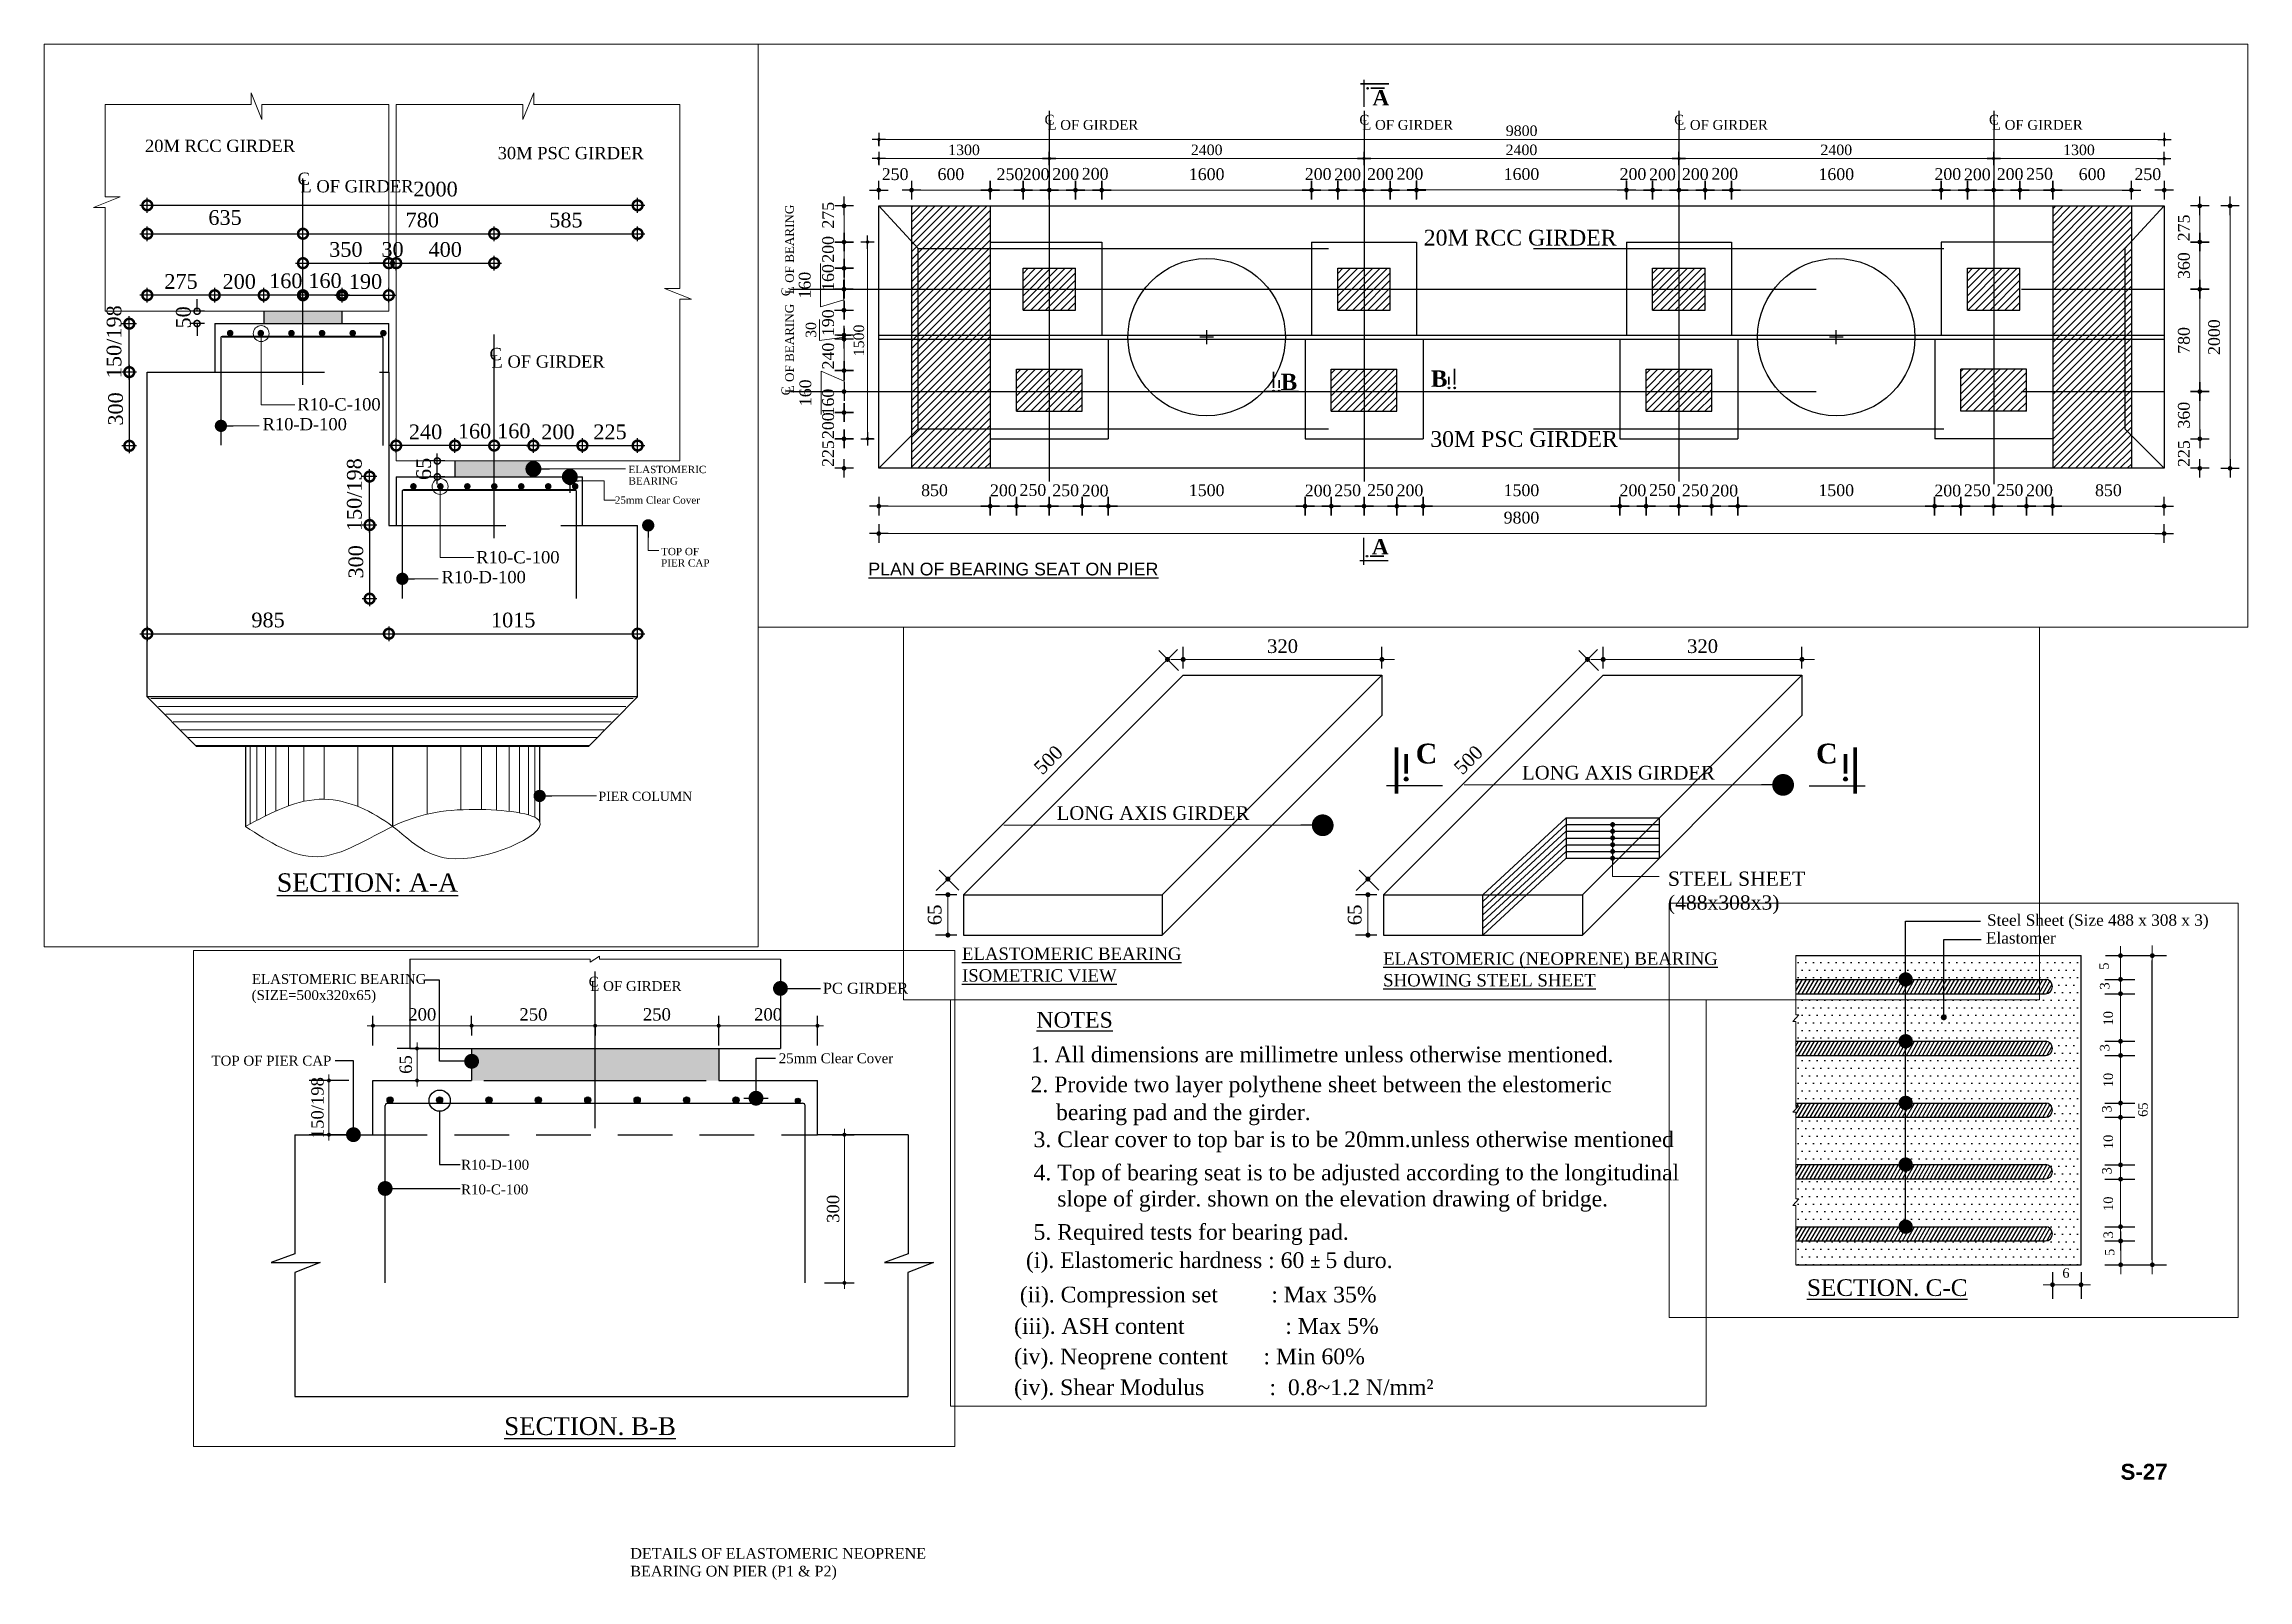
# Paper-space layout 'Pier 65 mm' of a CAD drawing. Header units: millimetres. Extents: x -7 to 407, y -9 to 280.
# The model-space entities are those that its viewports show. They can reach past a viewport. Long polylines and large blocks are cut down to what shows.
import ezdxf

# ---------------------------------------------------------------- set-up
doc = ezdxf.new("R2010")
doc.units = ezdxf.units.MM
doc.header["$LTSCALE"] = 3
for name, pattern in [('CENTER', [50.8, 31.75, -6.35, 6.35, -6.35]), ('DASHED2', [0.375, 0.25, -0.125]), ('HIDDEN', [9.525, 6.35, -3.175])]:
    doc.linetypes.add(name, pattern=pattern)
for name, color, linetype in [('Bearing  peat', 11, 'Continuous'), ('Center Line', 34, 'Continuous'), ('dim', 4, 'Continuous'), ('Extra Line', 70, 'Continuous'), ('Girder Line', 11, 'Continuous'), ('Hatching', 35, 'Continuous'), ('Pile', 11, 'Continuous'), ('Text', 7, 'Continuous')]:
    doc.layers.add(name, color=color, linetype=linetype)
for name, color, linetype, lineweight in [('Ber', 12, 'Continuous', 30), ('Ber-1', 12, 'Continuous', 25), ('Dimision', 4, 'Continuous', 13), ('Fram_Text', 152, 'Continuous', 20), ('hatch', 253, 'Continuous', 13), ('Pire Line', 11, 'Continuous', 30)]:
    doc.layers.add(name, color=color, linetype=linetype, lineweight=lineweight)
doc.styles.add('Arial', font='arial.ttf', dxfattribs={"height": 85})
doc.styles.get("Standard").update_dxf_attribs({"font": 'times.ttf'})
doc.dimstyles.new('Copy of ISO-90', dxfattribs={"dimtxt": 90, "dimasz": 0.7, "dimexe": 1, "dimexo": 60, "dimgap": 75, "dimtad": 1, "dimdec": 0, "dimlfac": -1, "dimzin": 1, "dimdsep": 46, "dimtxsty": 'Standard', "dimblk": 'DIM', "dimcen": 60, "dimclrd": 256, "dimclre": 256, "dimclrt": 256, "dimadec": 0, "dimazin": 0, "dimtfac": 1, "dimtdec": 0, "dimtix": 1, "dimtofl": 0, "dimtmove": 0, "dimatfit": 3, "dimldrblk": 'DOT', "dimfxl": 60, "dimfxlon": 1, "dimtolj": 1, "dimlwd": -1, "dimarcsym": 0})
doc.dimstyles.new('dim_60', dxfattribs={"dimtxt": 60, "dimasz": 50, "dimexe": 30, "dimexo": 30, "dimgap": 25, "dimtad": 1, "dimdec": 0, "dimlfac": -1, "dimzin": 0, "dimdsep": 46, "dimtxsty": 'Standard', "dimblk": 'DOTSMALL', "dimcen": 0, "dimdle": 30, "dimadec": 0, "dimazin": 0, "dimtfac": 1, "dimtdec": 0, "dimtix": 1, "dimtofl": 0, "dimtmove": 0, "dimatfit": 3, "dimldrblk": 'DOT', "dimfxl": 30, "dimfxlon": 1, "dimtolj": 1, "dimtzin": 0, "dimarcsym": 0})
doc.dimstyles.new('ISO-25', dxfattribs={"dimtxt": 15, "dimasz": 15, "dimexe": 20, "dimexo": 10.625, "dimgap": 15, "dimtad": 1, "dimdec": 1, "dimdsep": 46, "dimtxsty": 'Standard', "dimblk": 'DOT', "dimcen": 2.5, "dimclrd": 256, "dimclre": 256, "dimclrt": 256, "dimadec": 0, "dimazin": 0, "dimtfac": 1, "dimtdec": 1, "dimtix": 1, "dimtmove": 0, "dimatfit": 3, "dimldrblk": 'DOT', "dimfxl": 1, "dimlwd": -1, "dimarcsym": 0})
doc.dimstyles.new('ISO-25N', dxfattribs={"dimtxt": 25, "dimasz": 0.2, "dimexe": 40, "dimexo": 40, "dimgap": 25, "dimtad": 1, "dimdec": 0, "dimtxsty": 'Standard', "dimblk": 'D_TIC', "dimcen": 52.5, "dimclrd": 256, "dimclre": 256, "dimclrt": 256, "dimadec": 0, "dimazin": 0, "dimtfac": 1, "dimtdec": 0, "dimtix": 1, "dimtmove": 0, "dimatfit": 3, "dimldrblk": 'DOT', "dimfxl": 40, "dimfxlon": 1, "dimlwd": -1, "dimarcsym": 0})
pattern_1 = [(45, (161839.728, -893604.75), (-28.2842712, 28.2842712), [])]

psp = doc.layouts.new('Pier 65 mm')

# ---------------------------------------------------------------- texts
at = {"layer": 'Fram_Text', "color": 0, "linetype": 'DASHED2', "ltscale": 0.1, "insert": (387.76, 12.91), "char_height": 3, "width": 7.317, "attachment_point": 2, "style": 'Arial'}
psp.add_mtext('{\\fArial|b1|i0|c0|p34;S-27}', dxfattribs=at)
at = {"layer": 'Text', "color": 1, "insert": (102.98, -2.94), "char_height": 2, "width": 69.5564, "attachment_point": 1}
psp.add_mtext('DETAILS OF ELASTOMERIC NEOPRENE BEARING ON PIER (P1 & P2)', dxfattribs=at)

msp = doc.modelspace()

# ---------------------------------------------------------------- texts
at = {"layer": 'Girder Line', "char_height": 22, "width": 634.4051, "attachment_point": 1}
for insert in [(317.47, 14886.17), (-431.94, 14821.17)]:
    msp.add_mtext('{\\fTimes New Roman|b0|i0|c0|p18;LONG AXIS GIRDER}', dxfattribs=dict(at, insert=insert))
at = {"layer": 'Text', "linetype": 'Continuous', "ltscale": 3}
for s, p in [('ELASTOMERIC BEARING', (621.75, 18113.71)), ('(SIZE=500x320x65)', (621.26, 18081.19))]:
    msp.add_text(s, height=20, dxfattribs=at).set_placement(p)
at = {"layer": 'Text', "linetype": 'Continuous'}
for s, p in [('1. All dimensions are millimetre unless otherwise mentioned.', (591.02, 13452.75)), ('2. Provide two layer polythene sheet between the elestomeric ', (590.18, 13395.45)), ('bearing pad and the girder.', (638.91, 13342.21))]:
    msp.add_text(s, height=30, dxfattribs=at).set_placement(p)
at = {"layer": 'Text', "style": 'Arial'}
msp.add_text('%%UPLAN OF BEARING SEAT ON PIER', height=96.9, dxfattribs=at).set_placement((1742.6, 4992.16))
at = {"layer": 'Text', "linetype": 'Continuous', "ltscale": 3}
for s, insert, char_height, width, attachment_point in [('20M RCC GIRDER', (6334.29, 23287.58), 50, 1861.887, 1), ('30M PSC GIRDER', (7772.75, 23257.96), 50, 1861.887, 1), ('{\\fTimes New Roman|b0|i0|c0|p18;C}', (6956.77, 23153.26), 50, 1861.887, 1), ('{\\fTimes New Roman|b0|i0|c0|p18;L OF GIRDER}', (6968.28, 23122.68), 50, 1861.887, 1), ('{\\fTimes New Roman|b0|i0|c0|p18;C}', (7739.63, 22438.4), 50, 1861.887, 1), ('{\\fTimes New Roman|b0|i0|c0|p18;L OF GIRDER}', (7747.85, 22407.82), 50, 1861.887, 1), ('R10-C-100', (6955.63, 22233.31), 50, 674.4051, 1), ('\\pt50,1200;R10-D-100', (6813.95, 22152.34), 50, 674.4051, 1), ('25mm Clear Cover', (8598.1, 21832.73), 30, 338.4746, 3), ('R10-C-100', (7685.53, 21609.71), 50, 674.4051, 1), ('\\pt50,1200;R10-D-100', (7543.86, 21528.74), 50, 674.4051, 1), ('\\pt25,600;PIER COLUMN', (8566.36, 20628.54), 37.5, 951.6077, 3), ('{\\fTimes New Roman|b0|i0|c0|p18;C}', (1323.55, 18128.33), 20, 634.4051, 3), ('L OF GIRDER', (1491.34, 18119.44), 20, 634.4051, 3), ('25mm Clear Cover', (1919.84, 17973.25), 20, 634.4051, 3), ('TOP OF PIER CAP', (782.6, 17968.36), 20, 634.4051, 3), ('R10-D-100', (1182.91, 17757.87), 20, 634.4051, 3), ('R10-C-100', (1181.15, 17707.82), 20, 634.4051, 3)]:
    msp.add_mtext(s, dxfattribs=dict(at, insert=insert, char_height=char_height, width=width, attachment_point=attachment_point))
at = {"layer": 'Text', "linetype": 'Continuous', "ltscale": 0.1, "char_height": 30, "width": 260.595, "attachment_point": 1, "line_spacing_factor": 0.933103}
for s, insert in [('ELASTOMERIC BEARING', (8306.6, 21957.62)), ('TOP OF PIER CAP', (8439.51, 21622.96))]:
    msp.add_mtext(s, dxfattribs=dict(at, insert=insert))
at = {"layer": 'Text'}
for s, insert, char_height, width, attachment_point in [('{\\LSECTION: A-A}', (6872.23, 20295.53), 75, 729.2207, 1), ('PC GIRDER', (1950.05, 18116.07), 22, 634.4051, 3), ('{\\LSECTION. B-B}', (1132.5, 17236.88), 36, 1036.5176, 1), ('{\\fTimes New Roman|b1|i0|c0|p18;C}', (146.07, 14921.87), 32, 881.3714, 1), ('{\\fTimes New Roman|b1|i0|c0|p18;C}', (790.56, 14921.87), 32, 881.3714, 1), ('\\pt25.001,600.001;STEEL SHEET\\P(488x308x3)', (552.22, 14716.01), 23, 634.4051, 1), ('{\\fTimes New Roman|b0|i0|c0|p18;\\LELASTOMERIC BEARING}', (-584.42, 14593.73), 20, 691.0118, 1), ('{\\fTimes New Roman|b0|i0|c0|p18;\\LELASTOMERIC (NEOPRENE) BEARING}', (93.66, 14585.89), 20, 691.0118, 1), ('{\\LISOMETRIC VIEW}', (-584.42, 14558.79), 20, 691.0118, 1), ('{\\fTimes New Roman|b0|i0|c0|p18;\\LSHOWING STEEL SHEET}', (93.66, 14551.12), 20, 691.0118, 1), ('{\\LNOTES}', (601.48, 13548.94), 30, 634.4051, 1), ('{\\fTimes New Roman|b1|i0|c0|p18;A}', (5585.91, 8691.47), 117, 221.501, 1), ('{\\fTimes New Roman|b1|i0|c0|p18;B}', (6157.26, 6554.51), 124.8, 236.2677, 3), ('{\\fTimes New Roman|b1|i0|c0|p18;B}', (4886.5, 6529.51), 124.8, 236.2677, 1), ('{\\fTimes New Roman|b1|i0|c0|p18;A}', (5581.72, 5152.63), 117, 221.501, 7)]:
    msp.add_mtext(s, dxfattribs=dict(at, insert=insert, char_height=char_height, width=width, attachment_point=attachment_point))
at = {"layer": 'Text', "linetype": 'Continuous', "ltscale": 0.1, "char_height": 2.4, "width": 62.4048, "attachment_point": 1}
for s, insert in [('Steel Sheet (Size 488 x 308 x 3)', (1350.71, 14377.31)), ('Elastomer', (1350.48, 14373.56))]:
    msp.add_mtext(s, dxfattribs=dict(at, insert=insert))
at = {"layer": 'Text', "linetype": 'Continuous', "insert": (1312.84, 14300.57), "char_height": 3.5, "attachment_point": 1}
msp.add_mtext('{\\fTimes New Roman|b0|i0|c0|p18;\\LSECTION. C-C}', dxfattribs=at)
at = {"layer": 'Text', "linetype": 'Continuous', "char_height": 30, "attachment_point": 1}
for s, insert, width in [('3. Clear cover to top bar is to be 20mm.unless otherwise mentioned', (595.97, 13320.48), 1328.4828), ('4. Top of bearing seat is to be adjusted according to the longitudinal\\P    slope of girder. shown on the elevation drawing of bridge.      ', (595.97, 13257.05), 1385.3614), ('5. Required tests for bearing pad.', (595.97, 13143.34), 1269.6667), ('(i). Elastomeric hardness : 60 {\\fAngsana New|b0|i0|c0|p18;\\H0.875x;± }5 duro.', (581.51, 13089.48), 1269.6667), ('(ii). Compression set         : Max 35%', (569.8, 13023.72), 1269.6667), ('(iii). ASH content                 : Max 5%', (558.78, 12963.55), 1269.6667), ('(iv). Neoprene content      : Min 60%', (558.78, 12905.41), 1269.6667), ('(iv). Shear Modulus           :  0.8~1.2 N/mm²', (558.78, 12846.42), 1269.6667)]:
    msp.add_mtext(s, dxfattribs=dict(at, insert=insert, width=width))
at = {"layer": 'Text', "ltscale": 10, "width": 8235.4588, "attachment_point": 1}
for s, insert, char_height in [('C', (3086.09, 8503.26), 75), ('C', (5486.09, 8503.26), 75), ('C', (7886.09, 8503.26), 75), ('C', (10286.18, 8503.26), 75), ('L OF GIRDER', (3108.19, 8463.92), 75), ('L OF GIRDER', (5508.19, 8463.92), 75), ('L OF GIRDER', (7908.19, 8463.92), 75), ('L OF GIRDER', (10308.29, 8463.92), 75), ('20M RCC GIRDER', (5976.57, 7626.46), 120), ('30M PSC GIRDER', (6026.57, 6091.74), 120)]:
    msp.add_mtext(s, dxfattribs=dict(at, insert=insert, char_height=char_height))
at = {"layer": 'Text', "ltscale": 10, "char_height": 66, "width": 7247.2038, "attachment_point": 1, "rotation": 90}
for s, insert in [('L OF BEARING', (1108.75, 7136.75)), ('C', (1080.68, 7120.82)), ('L OF BEARING', (1108.75, 6381.02)), ('C', (1080.68, 6365.1))]:
    msp.add_mtext(s, dxfattribs=dict(at, insert=insert))

# ---------------------------------------------------------------- blocks, each defined once
blk = doc.blocks.new('D_TIC')
at = {"layer": 'Dimision', "ltscale": 5}
for p, q in [((0, 60), (0, -60)), ((-60, 0), (60, 0))]:
    blk.add_line(p, q, dxfattribs=at)
at = {"layer": 'Dimision', "ltscale": 5, "const_width": 20}
blk.add_lwpolyline([(-10, 0, 1), (10, 0, 1)], format="xyb", close=True, dxfattribs=at)
blk = doc.blocks.new('*D25')
at = {"layer": 'Defpoints', "color": 0, "linetype": 'Continuous', "ltscale": 0.1, "transparency": 16777216}
for p in [(1066.56, 18029.15), (1066.56, 17992.3), (866.8, 17918.11)]:
    blk.add_point(p, dxfattribs=at)
at = {"layer": 'Dimision', "linetype": 'Continuous', "lineweight": -2, "ltscale": 0.1, "transparency": 16777216}
for p, q in [((866.8, 17989.15), (866.8, 18049.15)), ((1066.56, 18022.3), (1066.56, 18049.15))]:
    blk.add_line(p, q, dxfattribs=at)
at = {"layer": 'Dimision', "linetype": 'Continuous', "ltscale": 0.1, "transparency": 16777216}
blk.add_line((867, 18029.15), (1066.36, 18029.15), dxfattribs=at)
at = {"layer": 'Dimision', "linetype": 'Continuous', "ltscale": 0.1, "transparency": 16777216, "xscale": 0.2, "yscale": 0.2, "zscale": 0.2, "rotation": 180}
blk.add_blockref('D_TIC', (866.8, 18029.15), dxfattribs=at)
at = {"layer": 'Dimision', "linetype": 'Continuous', "ltscale": 0.1, "transparency": 16777216, "xscale": 0.2, "yscale": 0.2, "zscale": 0.2}
blk.add_blockref('D_TIC', (1066.56, 18029.15), dxfattribs=at)
at = {"layer": 'Dimision', "linetype": 'Continuous', "ltscale": 0.1, "transparency": 16777216, "insert": (966.68, 18051.87), "char_height": 25, "attachment_point": 5}
blk.add_mtext('200', dxfattribs=at)
blk = doc.blocks.new('_Dot')
at = {"color": 0, "linetype": 'ByBlock', "lineweight": -2}
blk.add_line((-0.5, 0), (-1, 0), dxfattribs=at)
at = {"color": 0, "linetype": 'ByBlock', "const_width": 0.5}
blk.add_lwpolyline([(-0.25, 0, 1), (0.25, 0, 1)], format="xyb", close=True, dxfattribs=at)
blk = doc.blocks.new('*D26')
at = {"layer": 'Defpoints', "color": 0, "linetype": 'Continuous', "ltscale": 0.1, "transparency": 16777216}
for p in [(1766.6, 18029.15), (1566.6, 17992.59), (1766.6, 17918.11)]:
    blk.add_point(p, dxfattribs=at)
at = {"layer": 'Dimision', "linetype": 'Continuous', "lineweight": -2, "ltscale": 0.1, "transparency": 16777216}
for p, q in [((1566.6, 18022.59), (1566.6, 18049.15)), ((1766.6, 17989.15), (1766.6, 18049.15))]:
    blk.add_line(p, q, dxfattribs=at)
at = {"layer": 'Dimision', "linetype": 'Continuous', "ltscale": 0.1, "transparency": 16777216}
blk.add_line((1566.8, 18029.15), (1766.4, 18029.15), dxfattribs=at)
at = {"layer": 'Dimision', "linetype": 'Continuous', "ltscale": 0.1, "transparency": 16777216, "xscale": 0.2, "yscale": 0.2, "zscale": 0.2, "rotation": 180}
blk.add_blockref('D_TIC', (1566.6, 18029.15), dxfattribs=at)
at = {"layer": 'Dimision', "linetype": 'Continuous', "ltscale": 0.1, "transparency": 16777216, "xscale": 0.2, "yscale": 0.2, "zscale": 0.2}
blk.add_blockref('D_TIC', (1766.6, 18029.15), dxfattribs=at)
at = {"layer": 'Dimision', "linetype": 'Continuous', "ltscale": 0.1, "transparency": 16777216, "insert": (1666.6, 18051.87), "char_height": 25, "attachment_point": 5}
blk.add_mtext('200', dxfattribs=at)
blk = doc.blocks.new('*D27')
at = {"layer": 'Defpoints', "color": 0, "linetype": 'Continuous', "ltscale": 0.1, "transparency": 16777216}
for p in [(866.56, 17918.11), (777.69, 17808.61), (873.36, 17808.61)]:
    blk.add_point(p, dxfattribs=at)
at = {"layer": 'Dimision', "linetype": 'Continuous', "lineweight": -2, "ltscale": 0.1, "transparency": 16777216}
for p, q in [((817.69, 17918.11), (737.69, 17918.11)), ((817.69, 17808.61), (737.69, 17808.61))]:
    blk.add_line(p, q, dxfattribs=at)
at = {"layer": 'Dimision', "linetype": 'Continuous', "ltscale": 0.1, "transparency": 16777216}
blk.add_line((777.69, 17917.91), (777.69, 17808.81), dxfattribs=at)
at = {"layer": 'Dimision', "linetype": 'Continuous', "ltscale": 0.1, "transparency": 16777216, "xscale": 0.2, "yscale": 0.2, "zscale": 0.2}
for p, rotation in [((777.69, 17918.11), 90), ((777.69, 17808.61), 270)]:
    blk.add_blockref('D_TIC', p, dxfattribs=dict(at, rotation=rotation))
at = {"layer": 'Dimision', "linetype": 'Continuous', "ltscale": 0.1, "transparency": 16777216, "insert": (754.62, 17863.36), "char_height": 20, "attachment_point": 5, "rotation": 90}
blk.add_mtext('{\\H1.25x;150/198}', dxfattribs=at)
blk = doc.blocks.new('*D50')
at = {"layer": 'Defpoints', "color": 0, "linetype": 'Continuous', "ltscale": 0.1, "transparency": 16777216}
for p in [(1766.56, 17808.61), (1741.56, 17508.61), (1821.03, 17508.61)]:
    blk.add_point(p, dxfattribs=at)
at = {"layer": 'Dimision', "linetype": 'Continuous', "lineweight": -2, "ltscale": 0.1, "transparency": 16777216}
for p, q in [((1796.56, 17808.61), (1841.03, 17808.61)), ((1781.03, 17508.61), (1841.03, 17508.61))]:
    blk.add_line(p, q, dxfattribs=at)
at = {"layer": 'Dimision', "linetype": 'Continuous', "ltscale": 0.1, "transparency": 16777216}
blk.add_line((1821.03, 17808.41), (1821.03, 17508.81), dxfattribs=at)
at = {"layer": 'Dimision', "linetype": 'Continuous', "ltscale": 0.1, "transparency": 16777216, "xscale": 0.2, "yscale": 0.2, "zscale": 0.2}
for p, rotation in [((1821.03, 17808.61), 90), ((1821.03, 17508.61), 270)]:
    blk.add_blockref('D_TIC', p, dxfattribs=dict(at, rotation=rotation))
at = {"layer": 'Dimision', "linetype": 'Continuous', "ltscale": 0.1, "transparency": 16777216, "insert": (1798.31, 17658.61), "char_height": 25, "attachment_point": 5, "rotation": 90}
blk.add_mtext('300', dxfattribs=at)
blk = doc.blocks.new('*D42')
at = {"layer": 'Defpoints', "color": 0, "linetype": 'Continuous', "ltscale": 0.1, "transparency": 16777216}
for p in [(1066.56, 17983.04), (946.03, 17918.11), (956.03, 17918.11)]:
    blk.add_point(p, dxfattribs=at)
at = {"layer": 'Dimision', "linetype": 'Continuous', "lineweight": -2, "ltscale": 0.1, "transparency": 16777216}
for p, q in [((996.03, 17983.04), (916.03, 17983.04)), ((956.03, 17918.11), (996.03, 17918.11))]:
    blk.add_line(p, q, dxfattribs=at)
at = {"layer": 'Dimision', "linetype": 'Continuous', "ltscale": 0.1, "transparency": 16777216}
blk.add_line((956.03, 17982.84), (956.03, 17918.31), dxfattribs=at)
at = {"layer": 'Dimision', "linetype": 'Continuous', "ltscale": 0.1, "transparency": 16777216, "xscale": 0.2, "yscale": 0.2, "zscale": 0.2}
for p, rotation in [((956.03, 17983.04), 90), ((956.03, 17918.11), 270)]:
    blk.add_blockref('D_TIC', p, dxfattribs=dict(at, rotation=rotation))
at = {"layer": 'Dimision', "linetype": 'Continuous', "ltscale": 0.1, "transparency": 16777216, "insert": (933.31, 17950.58), "char_height": 25, "attachment_point": 5, "rotation": 90}
blk.add_mtext('65', dxfattribs=at)
blk = doc.blocks.new('*D70')
at = {"layer": 'Defpoints', "color": 0, "linetype": 'Continuous', "transparency": 16777216}
for p in [(-581.88, 14678.72), (-607.09, 14613.72), (-581.88, 14613.72)]:
    blk.add_point(p, dxfattribs=at)
at = {"layer": 'Dimision', "linetype": 'Continuous', "lineweight": -2, "transparency": 16777216}
for p, q in [((-592.5, 14678.72), (-627.09, 14678.72)), ((-592.5, 14613.72), (-627.09, 14613.72))]:
    blk.add_line(p, q, dxfattribs=at)
at = {"layer": 'Dimision', "linetype": 'Continuous', "transparency": 16777216}
blk.add_line((-607.09, 14670.72), (-607.09, 14621.72), dxfattribs=at)
at = {"layer": 'Dimision', "linetype": 'Continuous', "transparency": 16777216, "xscale": 8, "yscale": 8, "zscale": 8}
for p, rotation in [((-607.09, 14678.72), 90), ((-607.09, 14613.72), 270)]:
    blk.add_blockref('_Dot', p, dxfattribs=dict(at, rotation=rotation))
at = {"layer": 'Dimision', "linetype": 'Continuous', "lineweight": 0, "transparency": 16777216, "insert": (-628.28, 14646.22), "char_height": 22, "attachment_point": 5, "rotation": 90}
blk.add_mtext('65', dxfattribs=at)
blk = doc.blocks.new('*D71')
at = {"layer": 'Defpoints', "color": 0, "linetype": 'Continuous', "transparency": 16777216}
for p in [(-228.33, 15032.28), (-607.09, 14703.93), (-581.88, 14678.72)]:
    blk.add_point(p, dxfattribs=at)
at = {"layer": 'Dimision', "linetype": 'Continuous', "lineweight": -2, "transparency": 16777216}
for p, q in [((-235.84, 15039.79), (-267.68, 15071.63)), ((-589.39, 14686.24), (-621.23, 14718.07))]:
    blk.add_line(p, q, dxfattribs=at)
at = {"layer": 'Dimision', "linetype": 'Continuous', "transparency": 16777216}
blk.add_line((-259.19, 15051.83), (-601.43, 14709.59), dxfattribs=at)
at = {"layer": 'Dimision', "linetype": 'Continuous', "transparency": 16777216, "xscale": 8, "yscale": 8, "zscale": 8}
for p, rotation in [((-253.53, 15057.49), 45.00000000000025), ((-607.09, 14703.93), 225.0000000000002)]:
    blk.add_blockref('_Dot', p, dxfattribs=dict(at, rotation=rotation))
at = {"layer": 'Dimision', "linetype": 'Continuous', "lineweight": 0, "transparency": 16777216, "insert": (-445.29, 14895.69), "char_height": 22, "attachment_point": 5, "rotation": 45}
blk.add_mtext('500', dxfattribs=at)
blk = doc.blocks.new('*D72')
at = {"layer": 'Defpoints', "color": 0, "linetype": 'Continuous', "transparency": 16777216}
for p in [(91.67, 15057.49), (-228.33, 15032.28), (91.67, 15032.28)]:
    blk.add_point(p, dxfattribs=at)
at = {"layer": 'Dimision', "linetype": 'Continuous', "lineweight": -2, "transparency": 16777216}
for p, q in [((-228.33, 15042.9), (-228.33, 15077.49)), ((91.67, 15042.9), (91.67, 15077.49))]:
    blk.add_line(p, q, dxfattribs=at)
at = {"layer": 'Dimision', "linetype": 'Continuous', "transparency": 16777216}
blk.add_line((-220.33, 15057.49), (83.67, 15057.49), dxfattribs=at)
at = {"layer": 'Dimision', "linetype": 'Continuous', "transparency": 16777216, "xscale": 8, "yscale": 8, "zscale": 8, "rotation": 180}
blk.add_blockref('_Dot', (-228.33, 15057.49), dxfattribs=at)
at = {"layer": 'Dimision', "linetype": 'Continuous', "transparency": 16777216, "xscale": 8, "yscale": 8, "zscale": 8}
blk.add_blockref('_Dot', (91.67, 15057.49), dxfattribs=at)
at = {"layer": 'Dimision', "linetype": 'Continuous', "lineweight": 0, "transparency": 16777216, "insert": (-68.33, 15078.68), "char_height": 22, "attachment_point": 5}
blk.add_mtext('320', dxfattribs=at)
blk = doc.blocks.new('*D73')
at = {"layer": 'Defpoints', "color": 0, "linetype": 'Continuous', "transparency": 16777216}
for p in [(94.36, 14678.72), (69.16, 14613.72), (94.36, 14613.72)]:
    blk.add_point(p, dxfattribs=at)
at = {"layer": 'Dimision', "linetype": 'Continuous', "lineweight": -2, "transparency": 16777216}
for p, q in [((83.74, 14678.72), (49.16, 14678.72)), ((83.74, 14613.72), (49.16, 14613.72))]:
    blk.add_line(p, q, dxfattribs=at)
at = {"layer": 'Dimision', "linetype": 'Continuous', "transparency": 16777216}
blk.add_line((69.16, 14670.72), (69.16, 14621.72), dxfattribs=at)
at = {"layer": 'Dimision', "linetype": 'Continuous', "transparency": 16777216, "xscale": 8, "yscale": 8, "zscale": 8}
for p, rotation in [((69.16, 14678.72), 90), ((69.16, 14613.72), 270)]:
    blk.add_blockref('_Dot', p, dxfattribs=dict(at, rotation=rotation))
at = {"layer": 'Dimision', "linetype": 'Continuous', "lineweight": 0, "transparency": 16777216, "insert": (47.96, 14646.22), "char_height": 22, "attachment_point": 5, "rotation": 90}
blk.add_mtext('65', dxfattribs=at)
blk = doc.blocks.new('*D74')
at = {"layer": 'Defpoints', "color": 0, "linetype": 'Continuous', "transparency": 16777216}
for p in [(447.92, 15032.28), (69.16, 14703.93), (94.36, 14678.72)]:
    blk.add_point(p, dxfattribs=at)
at = {"layer": 'Dimision', "linetype": 'Continuous', "lineweight": -2, "transparency": 16777216}
for p, q in [((440.4, 15039.79), (408.57, 15071.63)), ((86.85, 14686.24), (55.01, 14718.07))]:
    blk.add_line(p, q, dxfattribs=at)
at = {"layer": 'Dimision', "linetype": 'Continuous', "transparency": 16777216}
blk.add_line((417.05, 15051.83), (74.81, 14709.59), dxfattribs=at)
at = {"layer": 'Dimision', "linetype": 'Continuous', "transparency": 16777216, "xscale": 8, "yscale": 8, "zscale": 8}
for p, rotation in [((422.71, 15057.49), 45.00000000000025), ((69.16, 14703.93), 225.0000000000002)]:
    blk.add_blockref('_Dot', p, dxfattribs=dict(at, rotation=rotation))
at = {"layer": 'Dimision', "linetype": 'Continuous', "lineweight": 0, "transparency": 16777216, "insert": (230.95, 14895.69), "char_height": 22, "attachment_point": 5, "rotation": 45}
blk.add_mtext('500', dxfattribs=at)
blk = doc.blocks.new('*D75')
at = {"layer": 'Defpoints', "color": 0, "linetype": 'Continuous', "transparency": 16777216}
for p in [(767.92, 15057.49), (447.92, 15032.28), (767.92, 15032.28)]:
    blk.add_point(p, dxfattribs=at)
at = {"layer": 'Dimision', "linetype": 'Continuous', "lineweight": -2, "transparency": 16777216}
for p, q in [((447.92, 15042.9), (447.92, 15077.49)), ((767.92, 15042.9), (767.92, 15077.49))]:
    blk.add_line(p, q, dxfattribs=at)
at = {"layer": 'Dimision', "linetype": 'Continuous', "transparency": 16777216}
blk.add_line((455.92, 15057.49), (759.92, 15057.49), dxfattribs=at)
at = {"layer": 'Dimision', "linetype": 'Continuous', "transparency": 16777216, "xscale": 8, "yscale": 8, "zscale": 8, "rotation": 180}
blk.add_blockref('_Dot', (447.92, 15057.49), dxfattribs=at)
at = {"layer": 'Dimision', "linetype": 'Continuous', "transparency": 16777216, "xscale": 8, "yscale": 8, "zscale": 8}
blk.add_blockref('_Dot', (767.92, 15057.49), dxfattribs=at)
at = {"layer": 'Dimision', "linetype": 'Continuous', "lineweight": 0, "transparency": 16777216, "insert": (607.92, 15078.68), "char_height": 22, "attachment_point": 5}
blk.add_mtext('320', dxfattribs=at)
blk = doc.blocks.new('DIM')
at = {"layer": 'dim'}
for p, q in [((0, -101.404), (0, 101.404)), ((-101.404, 0), (101.404, 0))]:
    blk.add_line(p, q, dxfattribs=at)
at = {"layer": 'dim', "const_width": 25.351}
blk.add_lwpolyline([(-12.675, 0, 1), (12.675, 0, 1)], format="xyb", close=True, dxfattribs=at)
blk = doc.blocks.new('*D76')
at = {"layer": 'Defpoints', "color": 0, "linetype": 'Continuous', "transparency": 16777216}
for p in [(1364.49, 14305.04), (1370.49, 14305.04), (1370.49, 14299.43)]:
    blk.add_point(p, dxfattribs=at)
at = {"layer": 'Dimision', "linetype": 'Continuous', "lineweight": -2, "transparency": 16777216}
for p, q in [((1364.49, 14302.04), (1364.49, 14296.43)), ((1370.49, 14302.04), (1370.49, 14296.43))]:
    blk.add_line(p, q, dxfattribs=at)
at = {"layer": 'Dimision', "linetype": 'Continuous', "transparency": 16777216}
for p, q in [((1363.49, 14299.43), (1362.49, 14299.43)), ((1364.49, 14299.43), (1370.49, 14299.43)), ((1371.49, 14299.43), (1372.49, 14299.43))]:
    blk.add_line(p, q, dxfattribs=at)
blk.add_blockref('_Dot', (1364.49, 14299.43), dxfattribs=at)
at = {"layer": 'Dimision', "linetype": 'Continuous', "transparency": 16777216, "rotation": 180}
blk.add_blockref('_Dot', (1370.49, 14299.43), dxfattribs=at)
at = {"layer": 'Dimision', "linetype": 'Continuous', "transparency": 16777216, "insert": (1367.32, 14301.88), "char_height": 2, "attachment_point": 5}
blk.add_mtext('6', dxfattribs=at)
blk = doc.blocks.new('*D77')
at = {"layer": 'Defpoints', "color": 0, "linetype": 'Continuous', "transparency": 16777216}
for p in [(1370.49, 14308.63), (1378.83, 14308.63), (1370.49, 14303.63)]:
    blk.add_point(p, dxfattribs=at)
at = {"layer": 'Dimision', "linetype": 'Continuous', "transparency": 16777216}
for p, q in [((1378.83, 14309.63), (1378.83, 14310.63)), ((1378.83, 14303.63), (1378.83, 14308.63)), ((1378.83, 14302.63), (1378.83, 14301.63))]:
    blk.add_line(p, q, dxfattribs=at)
at = {"layer": 'Dimision', "linetype": 'Continuous', "lineweight": -2, "transparency": 16777216}
for p, q in [((1375.49, 14308.63), (1381.83, 14308.63)), ((1375.49, 14303.63), (1381.83, 14303.63))]:
    blk.add_line(p, q, dxfattribs=at)
at = {"layer": 'Dimision', "linetype": 'Continuous', "transparency": 16777216}
for p, rotation in [((1378.83, 14308.63), 270), ((1378.83, 14303.63), 90)]:
    blk.add_blockref('_Dot', p, dxfattribs=dict(at, rotation=rotation))
at = {"layer": 'Dimision', "linetype": 'Continuous', "transparency": 16777216, "insert": (1376.51, 14306.23), "char_height": 2, "attachment_point": 5, "rotation": 90}
blk.add_mtext('5', dxfattribs=at)
blk = doc.blocks.new('*D78')
at = {"layer": 'Defpoints', "color": 0, "linetype": 'Continuous', "transparency": 16777216}
for p in [(1370.52, 14311.63), (1370.5, 14308.63), (1378.8, 14308.63)]:
    blk.add_point(p, dxfattribs=at)
at = {"layer": 'Dimision', "linetype": 'Continuous', "transparency": 16777216}
for p, q in [((1378.8, 14312.63), (1378.8, 14313.63)), ((1378.8, 14311.63), (1378.8, 14308.63)), ((1378.8, 14307.63), (1378.8, 14306.63))]:
    blk.add_line(p, q, dxfattribs=at)
at = {"layer": 'Dimision', "linetype": 'Continuous', "lineweight": -2, "transparency": 16777216}
for p, q in [((1375.52, 14311.63), (1381.8, 14311.63)), ((1375.5, 14308.63), (1381.8, 14308.63))]:
    blk.add_line(p, q, dxfattribs=at)
at = {"layer": 'Dimision', "linetype": 'Continuous', "transparency": 16777216}
for p, rotation in [((1378.8, 14311.63), 270), ((1378.8, 14308.63), 90)]:
    blk.add_blockref('_Dot', p, dxfattribs=dict(at, rotation=rotation))
at = {"layer": 'Dimision', "linetype": 'Continuous', "transparency": 16777216, "insert": (1376.23, 14309.93), "char_height": 2, "attachment_point": 5, "rotation": 90}
blk.add_mtext('3', dxfattribs=at)
blk = doc.blocks.new('*D79')
at = {"layer": 'Defpoints', "color": 0, "linetype": 'Continuous', "transparency": 16777216}
for p in [(1370.5, 14324.63), (1370.52, 14321.63), (1378.8, 14321.63)]:
    blk.add_point(p, dxfattribs=at)
at = {"layer": 'Dimision', "linetype": 'Continuous', "lineweight": -2, "transparency": 16777216}
for p, q in [((1375.5, 14324.63), (1381.8, 14324.63)), ((1375.52, 14321.63), (1381.8, 14321.63))]:
    blk.add_line(p, q, dxfattribs=at)
at = {"layer": 'Dimision', "linetype": 'Continuous', "transparency": 16777216}
for p, q in [((1378.8, 14325.63), (1378.8, 14326.63)), ((1378.8, 14324.63), (1378.8, 14321.63)), ((1378.8, 14320.63), (1378.8, 14319.63))]:
    blk.add_line(p, q, dxfattribs=at)
for p, rotation in [((1378.8, 14324.63), 270), ((1378.8, 14321.63), 90)]:
    blk.add_blockref('_Dot', p, dxfattribs=dict(at, rotation=rotation))
at = {"layer": 'Dimision', "linetype": 'Continuous', "transparency": 16777216, "insert": (1375.92, 14323.39), "char_height": 2, "attachment_point": 5, "rotation": 90}
blk.add_mtext('3', dxfattribs=at)
blk = doc.blocks.new('*D80')
at = {"layer": 'Defpoints', "color": 0, "linetype": 'Continuous', "transparency": 16777216}
for p in [(1370.5, 14350.63), (1370.5, 14347.63), (1378.8, 14347.63)]:
    blk.add_point(p, dxfattribs=at)
at = {"layer": 'Dimision', "linetype": 'Continuous', "lineweight": -2, "transparency": 16777216}
for p, q in [((1375.5, 14350.63), (1381.8, 14350.63)), ((1375.5, 14347.63), (1381.8, 14347.63))]:
    blk.add_line(p, q, dxfattribs=at)
at = {"layer": 'Dimision', "linetype": 'Continuous', "transparency": 16777216}
for p, q in [((1378.8, 14351.63), (1378.8, 14352.63)), ((1378.8, 14350.63), (1378.8, 14347.63)), ((1378.8, 14346.63), (1378.8, 14345.63))]:
    blk.add_line(p, q, dxfattribs=at)
for p, rotation in [((1378.8, 14350.63), 270), ((1378.8, 14347.63), 90)]:
    blk.add_blockref('_Dot', p, dxfattribs=dict(at, rotation=rotation))
at = {"layer": 'Dimision', "linetype": 'Continuous', "transparency": 16777216, "insert": (1375.47, 14349.27), "char_height": 2, "attachment_point": 5, "rotation": 90}
blk.add_mtext('3', dxfattribs=at)
blk = doc.blocks.new('*D81')
at = {"layer": 'Defpoints', "color": 0, "linetype": 'Continuous', "transparency": 16777216}
for p in [(1370.5, 14337.63), (1370.52, 14334.63), (1378.8, 14334.63)]:
    blk.add_point(p, dxfattribs=at)
at = {"layer": 'Dimision', "linetype": 'Continuous', "lineweight": -2, "transparency": 16777216}
for p, q in [((1375.5, 14337.63), (1381.8, 14337.63)), ((1375.52, 14334.63), (1381.8, 14334.63))]:
    blk.add_line(p, q, dxfattribs=at)
at = {"layer": 'Dimision', "linetype": 'Continuous', "transparency": 16777216}
for p, q in [((1378.8, 14338.63), (1378.8, 14339.63)), ((1378.8, 14337.63), (1378.8, 14334.63)), ((1378.8, 14333.63), (1378.8, 14332.63))]:
    blk.add_line(p, q, dxfattribs=at)
for p, rotation in [((1378.8, 14337.63), 270), ((1378.8, 14334.63), 90)]:
    blk.add_blockref('_Dot', p, dxfattribs=dict(at, rotation=rotation))
at = {"layer": 'Dimision', "linetype": 'Continuous', "transparency": 16777216, "insert": (1375.92, 14336.39), "char_height": 2, "attachment_point": 5, "rotation": 90}
blk.add_mtext('3', dxfattribs=at)
blk = doc.blocks.new('*D82')
at = {"layer": 'Defpoints', "color": 0, "linetype": 'Continuous', "transparency": 16777216}
for p in [(1375.52, 14321.63), (1378.8, 14321.63), (1375.52, 14311.63)]:
    blk.add_point(p, dxfattribs=at)
at = {"layer": 'Dimision', "linetype": 'Continuous', "transparency": 16777216}
for p, q in [((1378.8, 14322.63), (1378.8, 14323.63)), ((1378.8, 14311.63), (1378.8, 14321.63)), ((1378.8, 14310.63), (1378.8, 14309.63))]:
    blk.add_line(p, q, dxfattribs=at)
at = {"layer": 'Dimision', "linetype": 'Continuous', "lineweight": -2, "transparency": 16777216}
for p, q in [((1380.52, 14321.63), (1381.8, 14321.63)), ((1380.52, 14311.63), (1381.8, 14311.63))]:
    blk.add_line(p, q, dxfattribs=at)
at = {"layer": 'Dimision', "linetype": 'Continuous', "transparency": 16777216}
for p, rotation in [((1378.8, 14321.63), 270), ((1378.8, 14311.63), 90)]:
    blk.add_blockref('_Dot', p, dxfattribs=dict(at, rotation=rotation))
at = {"layer": 'Dimision', "linetype": 'Continuous', "transparency": 16777216, "insert": (1376.23, 14316.46), "char_height": 2, "attachment_point": 5, "rotation": 90}
blk.add_mtext('10', dxfattribs=at)
blk = doc.blocks.new('*D83')
at = {"layer": 'Defpoints', "color": 0, "linetype": 'Continuous', "transparency": 16777216}
for p in [(1375.52, 14334.64), (1378.8, 14334.64), (1375.52, 14324.63)]:
    blk.add_point(p, dxfattribs=at)
at = {"layer": 'Dimision', "linetype": 'Continuous', "transparency": 16777216}
for p, q in [((1378.8, 14335.64), (1378.8, 14336.64)), ((1378.8, 14324.63), (1378.8, 14334.64)), ((1378.8, 14323.63), (1378.8, 14322.63))]:
    blk.add_line(p, q, dxfattribs=at)
at = {"layer": 'Dimision', "linetype": 'Continuous', "lineweight": -2, "transparency": 16777216}
for p, q in [((1380.52, 14334.64), (1381.8, 14334.64)), ((1380.52, 14324.63), (1381.8, 14324.63))]:
    blk.add_line(p, q, dxfattribs=at)
at = {"layer": 'Dimision', "linetype": 'Continuous', "transparency": 16777216}
for p, rotation in [((1378.8, 14334.64), 270), ((1378.8, 14324.63), 90)]:
    blk.add_blockref('_Dot', p, dxfattribs=dict(at, rotation=rotation))
at = {"layer": 'Dimision', "linetype": 'Continuous', "transparency": 16777216, "insert": (1376.23, 14329.47), "char_height": 2, "attachment_point": 5, "rotation": 90}
blk.add_mtext('10', dxfattribs=at)
blk = doc.blocks.new('*D84')
at = {"layer": 'Defpoints', "color": 0, "linetype": 'Continuous', "transparency": 16777216}
for p in [(1375.52, 14347.64), (1378.8, 14347.64), (1375.52, 14337.63)]:
    blk.add_point(p, dxfattribs=at)
at = {"layer": 'Dimision', "linetype": 'Continuous', "transparency": 16777216}
for p, q in [((1378.8, 14348.64), (1378.8, 14349.64)), ((1378.8, 14337.63), (1378.8, 14347.64)), ((1378.8, 14336.63), (1378.8, 14335.63))]:
    blk.add_line(p, q, dxfattribs=at)
at = {"layer": 'Dimision', "linetype": 'Continuous', "lineweight": -2, "transparency": 16777216}
for p, q in [((1380.52, 14347.64), (1381.8, 14347.64)), ((1380.52, 14337.63), (1381.8, 14337.63))]:
    blk.add_line(p, q, dxfattribs=at)
at = {"layer": 'Dimision', "linetype": 'Continuous', "transparency": 16777216}
for p, rotation in [((1378.8, 14347.64), 270), ((1378.8, 14337.63), 90)]:
    blk.add_blockref('_Dot', p, dxfattribs=dict(at, rotation=rotation))
at = {"layer": 'Dimision', "linetype": 'Continuous', "transparency": 16777216, "insert": (1376.23, 14342.47), "char_height": 2, "attachment_point": 5, "rotation": 90}
blk.add_mtext('10', dxfattribs=at)
blk = doc.blocks.new('*D85')
at = {"layer": 'Defpoints', "color": 0, "linetype": 'Continuous', "transparency": 16777216}
for p in [(1370.64, 14368.63), (1370.5, 14363.63), (1378.8, 14363.63)]:
    blk.add_point(p, dxfattribs=at)
at = {"layer": 'Dimision', "linetype": 'Continuous', "transparency": 16777216}
for p, q in [((1378.8, 14369.63), (1378.8, 14370.63)), ((1378.8, 14368.63), (1378.8, 14363.63)), ((1378.8, 14362.63), (1378.8, 14361.63))]:
    blk.add_line(p, q, dxfattribs=at)
at = {"layer": 'Dimision', "linetype": 'Continuous', "lineweight": -2, "transparency": 16777216}
for p, q in [((1375.64, 14368.63), (1381.8, 14368.63)), ((1375.5, 14363.63), (1381.8, 14363.63))]:
    blk.add_line(p, q, dxfattribs=at)
at = {"layer": 'Dimision', "linetype": 'Continuous', "transparency": 16777216}
for p, rotation in [((1378.8, 14368.63), 270), ((1378.8, 14363.63), 90)]:
    blk.add_blockref('_Dot', p, dxfattribs=dict(at, rotation=rotation))
at = {"layer": 'Dimision', "linetype": 'Continuous', "transparency": 16777216, "insert": (1375.33, 14366.43), "char_height": 2, "attachment_point": 5, "rotation": 90}
blk.add_mtext('5', dxfattribs=at)
blk = doc.blocks.new('*D86')
at = {"layer": 'Defpoints', "color": 0, "linetype": 'Continuous', "transparency": 16777216}
for p in [(1370.5, 14363.63), (1370.5, 14360.63), (1378.8, 14360.63)]:
    blk.add_point(p, dxfattribs=at)
at = {"layer": 'Dimision', "linetype": 'Continuous', "transparency": 16777216}
for p, q in [((1378.8, 14364.63), (1378.8, 14365.63)), ((1378.8, 14363.63), (1378.8, 14360.63)), ((1378.8, 14359.63), (1378.8, 14358.63))]:
    blk.add_line(p, q, dxfattribs=at)
at = {"layer": 'Dimision', "linetype": 'Continuous', "lineweight": -2, "transparency": 16777216}
for p, q in [((1375.5, 14363.63), (1381.8, 14363.63)), ((1375.5, 14360.63), (1381.8, 14360.63))]:
    blk.add_line(p, q, dxfattribs=at)
at = {"layer": 'Dimision', "linetype": 'Continuous', "transparency": 16777216}
for p, rotation in [((1378.8, 14363.63), 270), ((1378.8, 14360.63), 90)]:
    blk.add_blockref('_Dot', p, dxfattribs=dict(at, rotation=rotation))
at = {"layer": 'Dimision', "linetype": 'Continuous', "transparency": 16777216, "insert": (1375.47, 14362.27), "char_height": 2, "attachment_point": 5, "rotation": 90}
blk.add_mtext('3', dxfattribs=at)
blk = doc.blocks.new('*D87')
at = {"layer": 'Defpoints', "color": 0, "linetype": 'Continuous', "transparency": 16777216}
for p in [(1375.5, 14360.63), (1378.8, 14360.63), (1375.5, 14350.63)]:
    blk.add_point(p, dxfattribs=at)
at = {"layer": 'Dimision', "linetype": 'Continuous', "transparency": 16777216}
for p, q in [((1378.8, 14361.63), (1378.8, 14362.63)), ((1378.8, 14350.63), (1378.8, 14360.63)), ((1378.8, 14349.63), (1378.8, 14348.63))]:
    blk.add_line(p, q, dxfattribs=at)
at = {"layer": 'Dimision', "linetype": 'Continuous', "lineweight": -2, "transparency": 16777216}
for p, q in [((1380.5, 14360.63), (1381.8, 14360.63)), ((1380.5, 14350.63), (1381.8, 14350.63))]:
    blk.add_line(p, q, dxfattribs=at)
at = {"layer": 'Dimision', "linetype": 'Continuous', "transparency": 16777216}
for p, rotation in [((1378.8, 14360.63), 270), ((1378.8, 14350.63), 90)]:
    blk.add_blockref('_Dot', p, dxfattribs=dict(at, rotation=rotation))
at = {"layer": 'Dimision', "linetype": 'Continuous', "transparency": 16777216, "insert": (1376.22, 14355.46), "char_height": 2, "attachment_point": 5, "rotation": 90}
blk.add_mtext('10', dxfattribs=at)
blk = doc.blocks.new('*D89')
at = {"layer": 'Defpoints', "color": 0, "linetype": 'Continuous', "ltscale": 0.1, "transparency": 16777216}
for p in [(1066.56, 18045.51), (1316.56, 18029.15), (1316.56, 18009.76)]:
    blk.add_point(p, dxfattribs=at)
at = {"layer": 'Dimision', "linetype": 'Continuous', "lineweight": -2, "ltscale": 0.1, "transparency": 16777216}
for p, q in [((1316.56, 18029.15), (1316.56, 18049.15)), ((1066.56, 18029.15), (1066.56, 18009.15))]:
    blk.add_line(p, q, dxfattribs=at)
at = {"layer": 'Dimision', "linetype": 'Continuous', "ltscale": 0.1, "transparency": 16777216}
blk.add_line((1066.76, 18029.15), (1316.36, 18029.15), dxfattribs=at)
at = {"layer": 'Dimision', "linetype": 'Continuous', "ltscale": 0.1, "transparency": 16777216, "xscale": 0.2, "yscale": 0.2, "zscale": 0.2, "rotation": 180}
blk.add_blockref('D_TIC', (1066.56, 18029.15), dxfattribs=at)
at = {"layer": 'Dimision', "linetype": 'Continuous', "ltscale": 0.1, "transparency": 16777216, "xscale": 0.2, "yscale": 0.2, "zscale": 0.2}
blk.add_blockref('D_TIC', (1316.56, 18029.15), dxfattribs=at)
at = {"layer": 'Dimision', "linetype": 'Continuous', "ltscale": 0.1, "transparency": 16777216, "insert": (1191.56, 18051.87), "char_height": 25, "attachment_point": 5}
blk.add_mtext('250', dxfattribs=at)
blk = doc.blocks.new('*D90')
at = {"layer": 'Defpoints', "color": 0, "linetype": 'Continuous', "ltscale": 0.1, "transparency": 16777216}
for p in [(1316.56, 18045.51), (1566.56, 18029.15), (1566.56, 17953.44)]:
    blk.add_point(p, dxfattribs=at)
at = {"layer": 'Dimision', "linetype": 'Continuous', "lineweight": -2, "ltscale": 0.1, "transparency": 16777216}
for p, q in [((1566.56, 17989.15), (1566.56, 18049.15)), ((1316.56, 18029.15), (1316.56, 18009.15))]:
    blk.add_line(p, q, dxfattribs=at)
at = {"layer": 'Dimision', "linetype": 'Continuous', "ltscale": 0.1, "transparency": 16777216}
blk.add_line((1316.76, 18029.15), (1566.36, 18029.15), dxfattribs=at)
at = {"layer": 'Dimision', "linetype": 'Continuous', "ltscale": 0.1, "transparency": 16777216, "xscale": 0.2, "yscale": 0.2, "zscale": 0.2, "rotation": 180}
blk.add_blockref('D_TIC', (1316.56, 18029.15), dxfattribs=at)
at = {"layer": 'Dimision', "linetype": 'Continuous', "ltscale": 0.1, "transparency": 16777216, "xscale": 0.2, "yscale": 0.2, "zscale": 0.2}
blk.add_blockref('D_TIC', (1566.56, 18029.15), dxfattribs=at)
at = {"layer": 'Dimision', "linetype": 'Continuous', "ltscale": 0.1, "transparency": 16777216, "insert": (1441.56, 18051.87), "char_height": 25, "attachment_point": 5}
blk.add_mtext('250', dxfattribs=at)
blk = doc.blocks.new('*D493')
at = {"layer": 'Defpoints', "color": 0, "linetype": 'Continuous', "ltscale": 0.1, "transparency": 16777216}
for p in [(1821.97, 5808.41), (11621.97, 5334.42), (11621.97, 5311.17)]:
    blk.add_point(p, dxfattribs=at)
at = {"layer": 'Dimision', "lineweight": -2, "ltscale": 0.1, "transparency": 16777216}
for p, q in [((1821.97, 5312.42), (1821.97, 5310.17)), ((11621.97, 5311.17), (11621.97, 5310.17))]:
    blk.add_line(p, q, dxfattribs=at)
at = {"layer": 'Dimision', "ltscale": 0.1, "transparency": 16777216}
blk.add_line((1822.67, 5311.17), (11621.27, 5311.17), dxfattribs=at)
at = {"layer": 'Dimision', "linetype": 'Continuous', "ltscale": 0.1, "transparency": 16777216, "xscale": 0.7, "yscale": 0.7, "zscale": 0.7, "rotation": 180}
blk.add_blockref('DIM', (1821.97, 5311.17), dxfattribs=at)
at = {"layer": 'Dimision', "linetype": 'Continuous', "ltscale": 0.1, "transparency": 16777216, "xscale": 0.7, "yscale": 0.7, "zscale": 0.7}
blk.add_blockref('DIM', (11621.97, 5311.17), dxfattribs=at)
at = {"layer": 'Dimision', "linetype": 'Continuous', "ltscale": 0.1, "transparency": 16777216, "insert": (6721.97, 5432.08), "char_height": 90, "attachment_point": 5}
blk.add_mtext('\\A1;9800', dxfattribs=at)
blk = doc.blocks.new('*D494')
at = {"layer": 'Defpoints', "color": 0, "linetype": 'Continuous', "ltscale": 0.1, "transparency": 16777216}
for p in [(10771.97, 6033.41), (11893.04, 6033.41), (11704.06, 5808.41)]:
    blk.add_point(p, dxfattribs=at)
at = {"layer": 'Dimision', "lineweight": -2, "ltscale": 0.1, "transparency": 16777216}
for p, q in [((11891.79, 6033.41), (11894.04, 6033.41)), ((11891.79, 5808.41), (11894.04, 5808.41))]:
    blk.add_line(p, q, dxfattribs=at)
at = {"layer": 'Dimision', "ltscale": 0.1, "transparency": 16777216}
for p, q in [((11893.04, 6034.11), (11893.04, 6034.81)), ((11893.04, 5807.71), (11893.04, 5807.01))]:
    blk.add_line(p, q, dxfattribs=at)
at = {"layer": 'Dimision', "linetype": 'Continuous', "ltscale": 0.1, "transparency": 16777216, "xscale": 0.7, "yscale": 0.7, "zscale": 0.7}
for p, rotation in [((11893.04, 6033.41), 270), ((11893.04, 5808.41), 90)]:
    blk.add_blockref('DIM', p, dxfattribs=dict(at, rotation=rotation))
at = {"layer": 'Dimision', "linetype": 'Continuous', "ltscale": 0.1, "transparency": 16777216, "insert": (11772.27, 5920.91), "char_height": 90, "attachment_point": 5, "rotation": 90}
blk.add_mtext('\\A1;225', dxfattribs=at)
blk = doc.blocks.new('*D495')
at = {"layer": 'Defpoints', "color": 0, "linetype": 'Continuous', "ltscale": 0.1, "transparency": 16777216}
for p in [(11621.97, 7173.41), (11893.04, 7173.41), (11821.58, 6393.41)]:
    blk.add_point(p, dxfattribs=at)
at = {"layer": 'Dimision', "lineweight": -2, "ltscale": 0.1, "transparency": 16777216}
for p, q in [((11891.79, 7173.41), (11894.04, 7173.41)), ((11891.79, 6393.41), (11894.04, 6393.41))]:
    blk.add_line(p, q, dxfattribs=at)
at = {"layer": 'Dimision', "ltscale": 0.1, "transparency": 16777216}
blk.add_line((11893.04, 6394.11), (11893.04, 7172.71), dxfattribs=at)
at = {"layer": 'Dimision', "linetype": 'Continuous', "ltscale": 0.1, "transparency": 16777216, "xscale": 0.7, "yscale": 0.7, "zscale": 0.7}
for p, rotation in [((11893.04, 7173.41), 90), ((11893.04, 6393.41), 270)]:
    blk.add_blockref('DIM', p, dxfattribs=dict(at, rotation=rotation))
at = {"layer": 'Dimision', "linetype": 'Continuous', "ltscale": 0.1, "transparency": 16777216, "insert": (11772.14, 6783.41), "char_height": 90, "attachment_point": 5, "rotation": 90}
blk.add_mtext('\\A1;780', dxfattribs=at)
blk = doc.blocks.new('*D496')
at = {"layer": 'Defpoints', "color": 0, "linetype": 'Continuous', "ltscale": 0.1, "transparency": 16777216}
for p in [(10771.97, 7533.41), (11893.04, 7533.41), (11621.97, 7173.41)]:
    blk.add_point(p, dxfattribs=at)
at = {"layer": 'Dimision', "lineweight": -2, "ltscale": 0.1, "transparency": 16777216}
for p, q in [((11891.79, 7533.41), (11894.04, 7533.41)), ((11891.79, 7173.41), (11894.04, 7173.41))]:
    blk.add_line(p, q, dxfattribs=at)
at = {"layer": 'Dimision', "ltscale": 0.1, "transparency": 16777216}
blk.add_line((11893.04, 7174.11), (11893.04, 7532.71), dxfattribs=at)
at = {"layer": 'Dimision', "linetype": 'Continuous', "ltscale": 0.1, "transparency": 16777216, "xscale": 0.7, "yscale": 0.7, "zscale": 0.7}
for p, rotation in [((11893.04, 7533.41), 90), ((11893.04, 7173.41), 270)]:
    blk.add_blockref('DIM', p, dxfattribs=dict(at, rotation=rotation))
at = {"layer": 'Dimision', "linetype": 'Continuous', "ltscale": 0.1, "transparency": 16777216, "insert": (11772.27, 7353.41), "char_height": 90, "attachment_point": 5, "rotation": 90}
blk.add_mtext('\\A1;360', dxfattribs=at)
blk = doc.blocks.new('*D497')
at = {"layer": 'Defpoints', "color": 0, "linetype": 'Continuous', "ltscale": 0.1, "transparency": 16777216}
for p in [(11371.97, 7929.19), (10771.97, 7808.41), (11371.97, 7808.41)]:
    blk.add_point(p, dxfattribs=at)
at = {"layer": 'Dimision', "lineweight": -2, "ltscale": 0.1, "transparency": 16777216}
for p, q in [((10771.97, 7927.94), (10771.97, 7930.19)), ((11371.97, 7927.94), (11371.97, 7930.19))]:
    blk.add_line(p, q, dxfattribs=at)
at = {"layer": 'Dimision', "ltscale": 0.1, "transparency": 16777216}
blk.add_line((10772.67, 7929.19), (11371.27, 7929.19), dxfattribs=at)
at = {"layer": 'Dimision', "linetype": 'Continuous', "ltscale": 0.1, "transparency": 16777216, "xscale": 0.7, "yscale": 0.7, "zscale": 0.7, "rotation": 180}
blk.add_blockref('DIM', (10771.97, 7929.19), dxfattribs=at)
at = {"layer": 'Dimision', "linetype": 'Continuous', "ltscale": 0.1, "transparency": 16777216, "xscale": 0.7, "yscale": 0.7, "zscale": 0.7}
blk.add_blockref('DIM', (11371.97, 7929.19), dxfattribs=at)
at = {"layer": 'Dimision', "linetype": 'Continuous', "ltscale": 0.1, "transparency": 16777216, "insert": (11071.97, 8049.97), "char_height": 90, "attachment_point": 5}
blk.add_mtext('\\A1;600', dxfattribs=at)
blk = doc.blocks.new('*D498')
at = {"layer": 'Defpoints', "color": 0, "linetype": 'Continuous', "ltscale": 0.1, "transparency": 16777216}
for p in [(11621.97, 7929.19), (11371.97, 7808.41), (11621.97, 7808.41)]:
    blk.add_point(p, dxfattribs=at)
at = {"layer": 'Dimision', "ltscale": 0.1, "transparency": 16777216}
for p, q in [((11371.27, 7929.19), (11370.57, 7929.19)), ((11622.67, 7929.19), (11623.37, 7929.19))]:
    blk.add_line(p, q, dxfattribs=at)
at = {"layer": 'Dimision', "lineweight": -2, "ltscale": 0.1, "transparency": 16777216}
for p, q in [((11371.97, 7927.94), (11371.97, 7930.19)), ((11621.97, 7927.94), (11621.97, 7930.19))]:
    blk.add_line(p, q, dxfattribs=at)
at = {"layer": 'Dimision', "linetype": 'Continuous', "ltscale": 0.1, "transparency": 16777216, "xscale": 0.7, "yscale": 0.7, "zscale": 0.7}
blk.add_blockref('DIM', (11371.97, 7929.19), dxfattribs=at)
at = {"layer": 'Dimision', "linetype": 'Continuous', "ltscale": 0.1, "transparency": 16777216, "xscale": 0.7, "yscale": 0.7, "zscale": 0.7, "rotation": 180}
blk.add_blockref('DIM', (11621.97, 7929.19), dxfattribs=at)
at = {"layer": 'Dimision', "linetype": 'Continuous', "ltscale": 0.1, "transparency": 16777216, "insert": (11496.97, 8049.97), "char_height": 90, "attachment_point": 5}
blk.add_mtext('\\A1;250', dxfattribs=at)
blk = doc.blocks.new('*D501')
at = {"layer": 'Defpoints', "color": 0, "linetype": 'Continuous', "ltscale": 0.1, "transparency": 16777216}
for p in [(1821.97, 5808.41), (2671.97, 5808.41), (1821.97, 5519.96)]:
    blk.add_point(p, dxfattribs=at)
at = {"layer": 'Dimision', "lineweight": -2, "ltscale": 0.1, "transparency": 16777216}
for p, q in [((1821.97, 5521.21), (1821.97, 5518.96)), ((2671.97, 5521.21), (2671.97, 5518.96))]:
    blk.add_line(p, q, dxfattribs=at)
at = {"layer": 'Dimision', "ltscale": 0.1, "transparency": 16777216}
blk.add_line((2671.27, 5519.96), (1822.67, 5519.96), dxfattribs=at)
at = {"layer": 'Dimision', "linetype": 'Continuous', "ltscale": 0.1, "transparency": 16777216, "xscale": 0.7, "yscale": 0.7, "zscale": 0.7, "rotation": 180}
blk.add_blockref('DIM', (1821.97, 5519.96), dxfattribs=at)
at = {"layer": 'Dimision', "linetype": 'Continuous', "ltscale": 0.1, "transparency": 16777216, "xscale": 0.7, "yscale": 0.7, "zscale": 0.7}
blk.add_blockref('DIM', (2671.97, 5519.96), dxfattribs=at)
at = {"layer": 'Dimision', "linetype": 'Continuous', "ltscale": 0.1, "transparency": 16777216, "insert": (2246.97, 5640.74), "char_height": 90, "attachment_point": 5}
blk.add_mtext('\\A1;850', dxfattribs=at)
blk = doc.blocks.new('*D499')
at = {"layer": 'Defpoints', "color": 0, "linetype": 'Continuous', "ltscale": 0.1, "transparency": 16777216}
for p in [(2071.97, 7929.19), (2671.97, 7808.41), (2071.97, 7483.41)]:
    blk.add_point(p, dxfattribs=at)
at = {"layer": 'Dimision', "lineweight": -2, "ltscale": 0.1, "transparency": 16777216}
for p, q in [((2071.97, 7927.94), (2071.97, 7930.19)), ((2671.97, 7927.94), (2671.97, 7930.19))]:
    blk.add_line(p, q, dxfattribs=at)
at = {"layer": 'Dimision', "ltscale": 0.1, "transparency": 16777216}
blk.add_line((2671.27, 7929.19), (2072.67, 7929.19), dxfattribs=at)
at = {"layer": 'Dimision', "linetype": 'Continuous', "ltscale": 0.1, "transparency": 16777216, "xscale": 0.7, "yscale": 0.7, "zscale": 0.7, "rotation": 180}
blk.add_blockref('DIM', (2071.97, 7929.19), dxfattribs=at)
at = {"layer": 'Dimision', "linetype": 'Continuous', "ltscale": 0.1, "transparency": 16777216, "xscale": 0.7, "yscale": 0.7, "zscale": 0.7}
blk.add_blockref('DIM', (2671.97, 7929.19), dxfattribs=at)
at = {"layer": 'Dimision', "linetype": 'Continuous', "ltscale": 0.1, "transparency": 16777216, "insert": (2371.97, 8049.97), "char_height": 90, "attachment_point": 5}
blk.add_mtext('\\A1;600', dxfattribs=at)
blk = doc.blocks.new('*D500')
at = {"layer": 'Defpoints', "color": 0, "linetype": 'Continuous', "ltscale": 0.1, "transparency": 16777216}
for p in [(1821.97, 7929.19), (1821.97, 7808.41), (2071.97, 7483.41)]:
    blk.add_point(p, dxfattribs=at)
at = {"layer": 'Dimision', "ltscale": 0.1, "transparency": 16777216}
for p, q in [((1821.27, 7929.19), (1820.57, 7929.19)), ((2072.67, 7929.19), (2073.37, 7929.19))]:
    blk.add_line(p, q, dxfattribs=at)
at = {"layer": 'Dimision', "lineweight": -2, "ltscale": 0.1, "transparency": 16777216}
for p, q in [((1821.97, 7927.94), (1821.97, 7930.19)), ((2071.97, 7927.94), (2071.97, 7930.19))]:
    blk.add_line(p, q, dxfattribs=at)
at = {"layer": 'Dimision', "linetype": 'Continuous', "ltscale": 0.1, "transparency": 16777216, "xscale": 0.7, "yscale": 0.7, "zscale": 0.7}
blk.add_blockref('DIM', (1821.97, 7929.19), dxfattribs=at)
at = {"layer": 'Dimision', "linetype": 'Continuous', "ltscale": 0.1, "transparency": 16777216, "xscale": 0.7, "yscale": 0.7, "zscale": 0.7, "rotation": 180}
blk.add_blockref('DIM', (2071.97, 7929.19), dxfattribs=at)
at = {"layer": 'Dimision', "linetype": 'Continuous', "ltscale": 0.1, "transparency": 16777216, "insert": (1946.97, 8049.97), "char_height": 90, "attachment_point": 5}
blk.add_mtext('\\A1;250', dxfattribs=at)
blk = doc.blocks.new('*D502')
at = {"layer": 'Defpoints', "color": 0, "linetype": 'Continuous', "ltscale": 0.1, "transparency": 16777216}
for p in [(11623.18, 8315.08), (1823.18, 7977.33), (11623.18, 7977.33)]:
    blk.add_point(p, dxfattribs=at)
at = {"layer": 'Dimision', "linetype": 'Continuous', "lineweight": -2, "ltscale": 0.1, "transparency": 16777216}
for p, q in [((1823.18, 8270.08), (1823.18, 8316.08)), ((11623.18, 8270.08), (11623.18, 8316.08))]:
    blk.add_line(p, q, dxfattribs=at)
at = {"layer": 'Dimision', "linetype": 'Continuous', "ltscale": 0.1, "transparency": 16777216}
blk.add_line((1823.68, 8315.08), (11622.68, 8315.08), dxfattribs=at)
at = {"layer": 'Dimision', "linetype": 'Continuous', "ltscale": 0.1, "transparency": 16777216, "xscale": 0.5, "yscale": 0.5, "zscale": 0.5, "rotation": 180}
blk.add_blockref('DIM', (1823.18, 8315.08), dxfattribs=at)
at = {"layer": 'Dimision', "linetype": 'Continuous', "ltscale": 0.1, "transparency": 16777216, "xscale": 0.5, "yscale": 0.5, "zscale": 0.5}
blk.add_blockref('DIM', (11623.18, 8315.08), dxfattribs=at)
at = {"layer": 'Dimision', "linetype": 'Continuous', "ltscale": 0.1, "transparency": 16777216, "insert": (6723.18, 8380.88), "char_height": 80, "attachment_point": 5}
blk.add_mtext('\\A1;9800', dxfattribs=at)
blk = doc.blocks.new('*D503')
at = {"layer": 'Defpoints', "color": 0, "linetype": 'Continuous', "ltscale": 0.1, "transparency": 16777216}
for p in [(3122.19, 8169.64), (1821.97, 7808.41), (3122.19, 7808.41)]:
    blk.add_point(p, dxfattribs=at)
at = {"layer": 'Dimision', "linetype": 'Continuous', "lineweight": -2, "ltscale": 0.1, "transparency": 16777216}
for p, q in [((1821.97, 8124.64), (1821.97, 8170.64)), ((3122.19, 8124.64), (3122.19, 8170.64))]:
    blk.add_line(p, q, dxfattribs=at)
at = {"layer": 'Dimision', "linetype": 'Continuous', "ltscale": 0.1, "transparency": 16777216}
blk.add_line((1822.47, 8169.64), (3121.69, 8169.64), dxfattribs=at)
at = {"layer": 'Dimision', "linetype": 'Continuous', "ltscale": 0.1, "transparency": 16777216, "xscale": 0.5, "yscale": 0.5, "zscale": 0.5, "rotation": 180}
blk.add_blockref('DIM', (1821.97, 8169.64), dxfattribs=at)
at = {"layer": 'Dimision', "linetype": 'Continuous', "ltscale": 0.1, "transparency": 16777216, "xscale": 0.5, "yscale": 0.5, "zscale": 0.5}
blk.add_blockref('DIM', (3122.19, 8169.64), dxfattribs=at)
at = {"layer": 'Dimision', "linetype": 'Continuous', "ltscale": 0.1, "transparency": 16777216, "insert": (2472.08, 8235.33), "char_height": 80, "attachment_point": 5}
blk.add_mtext('\\A1;1300', dxfattribs=at)
blk = doc.blocks.new('*D504')
at = {"layer": 'Defpoints', "color": 0, "linetype": 'Continuous', "ltscale": 0.1, "transparency": 16777216}
for p in [(5521.97, 8169.64), (3122.19, 7808.41), (5521.97, 7799.95)]:
    blk.add_point(p, dxfattribs=at)
at = {"layer": 'Dimision', "linetype": 'Continuous', "lineweight": -2, "ltscale": 0.1, "transparency": 16777216}
for p, q in [((3122.19, 8124.64), (3122.19, 8170.64)), ((5521.97, 8124.64), (5521.97, 8170.64))]:
    blk.add_line(p, q, dxfattribs=at)
at = {"layer": 'Dimision', "linetype": 'Continuous', "ltscale": 0.1, "transparency": 16777216}
blk.add_line((3122.69, 8169.64), (5521.47, 8169.64), dxfattribs=at)
at = {"layer": 'Dimision', "linetype": 'Continuous', "ltscale": 0.1, "transparency": 16777216, "xscale": 0.5, "yscale": 0.5, "zscale": 0.5, "rotation": 180}
blk.add_blockref('DIM', (3122.19, 8169.64), dxfattribs=at)
at = {"layer": 'Dimision', "linetype": 'Continuous', "ltscale": 0.1, "transparency": 16777216, "xscale": 0.5, "yscale": 0.5, "zscale": 0.5}
blk.add_blockref('DIM', (5521.97, 8169.64), dxfattribs=at)
at = {"layer": 'Dimision', "linetype": 'Continuous', "ltscale": 0.1, "transparency": 16777216, "insert": (4322.08, 8235.33), "char_height": 80, "attachment_point": 5}
blk.add_mtext('\\A1;2400', dxfattribs=at)
blk = doc.blocks.new('*D505')
at = {"layer": 'Defpoints', "color": 0, "linetype": 'Continuous', "ltscale": 0.1, "transparency": 16777216}
for p in [(7921.97, 8169.64), (7921.97, 7808.41), (5521.97, 7799.95)]:
    blk.add_point(p, dxfattribs=at)
at = {"layer": 'Dimision', "linetype": 'Continuous', "lineweight": -2, "ltscale": 0.1, "transparency": 16777216}
for p, q in [((5521.97, 8124.64), (5521.97, 8170.64)), ((7921.97, 8124.64), (7921.97, 8170.64))]:
    blk.add_line(p, q, dxfattribs=at)
at = {"layer": 'Dimision', "linetype": 'Continuous', "ltscale": 0.1, "transparency": 16777216}
blk.add_line((5522.47, 8169.64), (7921.47, 8169.64), dxfattribs=at)
at = {"layer": 'Dimision', "linetype": 'Continuous', "ltscale": 0.1, "transparency": 16777216, "xscale": 0.5, "yscale": 0.5, "zscale": 0.5, "rotation": 180}
blk.add_blockref('DIM', (5521.97, 8169.64), dxfattribs=at)
at = {"layer": 'Dimision', "linetype": 'Continuous', "ltscale": 0.1, "transparency": 16777216, "xscale": 0.5, "yscale": 0.5, "zscale": 0.5}
blk.add_blockref('DIM', (7921.97, 8169.64), dxfattribs=at)
at = {"layer": 'Dimision', "linetype": 'Continuous', "ltscale": 0.1, "transparency": 16777216, "insert": (6721.97, 8235.33), "char_height": 80, "attachment_point": 5}
blk.add_mtext('\\A1;2400', dxfattribs=at)
blk = doc.blocks.new('*D506')
at = {"layer": 'Defpoints', "color": 0, "linetype": 'Continuous', "ltscale": 0.1, "transparency": 16777216}
for p in [(10322.07, 8169.64), (7921.97, 7808.41), (10322.07, 7808.41)]:
    blk.add_point(p, dxfattribs=at)
at = {"layer": 'Dimision', "linetype": 'Continuous', "lineweight": -2, "ltscale": 0.1, "transparency": 16777216}
for p, q in [((7921.97, 8124.64), (7921.97, 8170.64)), ((10322.07, 8124.64), (10322.07, 8170.64))]:
    blk.add_line(p, q, dxfattribs=at)
at = {"layer": 'Dimision', "linetype": 'Continuous', "ltscale": 0.1, "transparency": 16777216}
blk.add_line((7922.47, 8169.64), (10321.57, 8169.64), dxfattribs=at)
at = {"layer": 'Dimision', "linetype": 'Continuous', "ltscale": 0.1, "transparency": 16777216, "xscale": 0.5, "yscale": 0.5, "zscale": 0.5, "rotation": 180}
blk.add_blockref('DIM', (7921.97, 8169.64), dxfattribs=at)
at = {"layer": 'Dimision', "linetype": 'Continuous', "ltscale": 0.1, "transparency": 16777216, "xscale": 0.5, "yscale": 0.5, "zscale": 0.5}
blk.add_blockref('DIM', (10322.07, 8169.64), dxfattribs=at)
at = {"layer": 'Dimision', "linetype": 'Continuous', "ltscale": 0.1, "transparency": 16777216, "insert": (9122.02, 8235.33), "char_height": 80, "attachment_point": 5}
blk.add_mtext('\\A1;2400', dxfattribs=at)
blk = doc.blocks.new('*D507')
at = {"layer": 'Defpoints', "color": 0, "linetype": 'Continuous', "ltscale": 0.1, "transparency": 16777216}
for p in [(11621.97, 8169.64), (10322.07, 7808.41), (11621.97, 7808.41)]:
    blk.add_point(p, dxfattribs=at)
at = {"layer": 'Dimision', "linetype": 'Continuous', "lineweight": -2, "ltscale": 0.1, "transparency": 16777216}
for p, q in [((10322.07, 8124.64), (10322.07, 8170.64)), ((11621.97, 8124.64), (11621.97, 8170.64))]:
    blk.add_line(p, q, dxfattribs=at)
at = {"layer": 'Dimision', "linetype": 'Continuous', "ltscale": 0.1, "transparency": 16777216}
blk.add_line((10322.57, 8169.64), (11621.47, 8169.64), dxfattribs=at)
at = {"layer": 'Dimision', "linetype": 'Continuous', "ltscale": 0.1, "transparency": 16777216, "xscale": 0.5, "yscale": 0.5, "zscale": 0.5, "rotation": 180}
blk.add_blockref('DIM', (10322.07, 8169.64), dxfattribs=at)
at = {"layer": 'Dimision', "linetype": 'Continuous', "ltscale": 0.1, "transparency": 16777216, "xscale": 0.5, "yscale": 0.5, "zscale": 0.5}
blk.add_blockref('DIM', (11621.97, 8169.64), dxfattribs=at)
at = {"layer": 'Dimision', "linetype": 'Continuous', "ltscale": 0.1, "transparency": 16777216, "insert": (10972.02, 8235.33), "char_height": 80, "attachment_point": 5}
blk.add_mtext('\\A1;1300', dxfattribs=at)
blk = doc.blocks.new('*D508')
at = {"layer": 'Defpoints', "color": 0, "linetype": 'Continuous', "ltscale": 0.1, "transparency": 16777216}
for p in [(5121.97, 7928.94), (3521.78, 7533.41), (5121.97, 7533.41)]:
    blk.add_point(p, dxfattribs=at)
at = {"layer": 'Dimision', "lineweight": -2, "ltscale": 0.1, "transparency": 16777216}
for p, q in [((3521.78, 7927.69), (3521.78, 7929.94)), ((5121.97, 7927.69), (5121.97, 7929.94))]:
    blk.add_line(p, q, dxfattribs=at)
at = {"layer": 'Dimision', "ltscale": 0.1, "transparency": 16777216}
blk.add_line((3522.48, 7928.94), (5121.27, 7928.94), dxfattribs=at)
at = {"layer": 'Dimision', "linetype": 'Continuous', "ltscale": 0.1, "transparency": 16777216, "xscale": 0.7, "yscale": 0.7, "zscale": 0.7, "rotation": 180}
blk.add_blockref('DIM', (3521.78, 7928.94), dxfattribs=at)
at = {"layer": 'Dimision', "linetype": 'Continuous', "ltscale": 0.1, "transparency": 16777216, "xscale": 0.7, "yscale": 0.7, "zscale": 0.7}
blk.add_blockref('DIM', (5121.97, 7928.94), dxfattribs=at)
at = {"layer": 'Dimision', "linetype": 'Continuous', "ltscale": 0.1, "transparency": 16777216, "insert": (4321.88, 8049.72), "char_height": 90, "attachment_point": 5}
blk.add_mtext('\\A1;1600', dxfattribs=at)
blk = doc.blocks.new('*D509')
at = {"layer": 'Defpoints', "color": 0, "linetype": 'Continuous', "ltscale": 0.1, "transparency": 16777216}
for p in [(7521.97, 7930.07), (5921.78, 7533.41), (7521.97, 7533.41)]:
    blk.add_point(p, dxfattribs=at)
at = {"layer": 'Dimision', "lineweight": -2, "ltscale": 0.1, "transparency": 16777216}
for p, q in [((5921.78, 7928.82), (5921.78, 7931.07)), ((7521.97, 7928.82), (7521.97, 7931.07))]:
    blk.add_line(p, q, dxfattribs=at)
at = {"layer": 'Dimision', "ltscale": 0.1, "transparency": 16777216}
blk.add_line((5922.48, 7930.07), (7521.27, 7930.07), dxfattribs=at)
at = {"layer": 'Dimision', "linetype": 'Continuous', "ltscale": 0.1, "transparency": 16777216, "xscale": 0.7, "yscale": 0.7, "zscale": 0.7, "rotation": 180}
blk.add_blockref('DIM', (5921.78, 7930.07), dxfattribs=at)
at = {"layer": 'Dimision', "linetype": 'Continuous', "ltscale": 0.1, "transparency": 16777216, "xscale": 0.7, "yscale": 0.7, "zscale": 0.7}
blk.add_blockref('DIM', (7521.97, 7930.07), dxfattribs=at)
at = {"layer": 'Dimision', "linetype": 'Continuous', "ltscale": 0.1, "transparency": 16777216, "insert": (6721.88, 8050.85), "char_height": 90, "attachment_point": 5}
blk.add_mtext('\\A1;1600', dxfattribs=at)
blk = doc.blocks.new('*D510')
at = {"layer": 'Defpoints', "color": 0, "linetype": 'Continuous', "ltscale": 0.1, "transparency": 16777216}
for p in [(9922.16, 7929.07), (8321.78, 7533.41), (9922.16, 7533.41)]:
    blk.add_point(p, dxfattribs=at)
at = {"layer": 'Dimision', "lineweight": -2, "ltscale": 0.1, "transparency": 16777216}
for p, q in [((8321.78, 7927.82), (8321.78, 7930.07)), ((9922.16, 7927.82), (9922.16, 7930.07))]:
    blk.add_line(p, q, dxfattribs=at)
at = {"layer": 'Dimision', "ltscale": 0.1, "transparency": 16777216}
blk.add_line((8322.48, 7929.07), (9921.46, 7929.07), dxfattribs=at)
at = {"layer": 'Dimision', "linetype": 'Continuous', "ltscale": 0.1, "transparency": 16777216, "xscale": 0.7, "yscale": 0.7, "zscale": 0.7, "rotation": 180}
blk.add_blockref('DIM', (8321.78, 7929.07), dxfattribs=at)
at = {"layer": 'Dimision', "linetype": 'Continuous', "ltscale": 0.1, "transparency": 16777216, "xscale": 0.7, "yscale": 0.7, "zscale": 0.7}
blk.add_blockref('DIM', (9922.16, 7929.07), dxfattribs=at)
at = {"layer": 'Dimision', "linetype": 'Continuous', "ltscale": 0.1, "transparency": 16777216, "insert": (9121.97, 8049.85), "char_height": 90, "attachment_point": 5}
blk.add_mtext('\\A1;1600', dxfattribs=at)
blk = doc.blocks.new('*D511')
at = {"layer": 'Defpoints', "color": 0, "linetype": 'Continuous', "ltscale": 0.1, "transparency": 16777216}
for p in [(2871.88, 6243.41), (2671.97, 5808.41), (2871.88, 5519.96)]:
    blk.add_point(p, dxfattribs=at)
at = {"layer": 'Dimision', "lineweight": -2, "ltscale": 0.1, "transparency": 16777216}
for p, q in [((2671.97, 5521.21), (2671.97, 5518.96)), ((2871.88, 5521.21), (2871.88, 5518.96))]:
    blk.add_line(p, q, dxfattribs=at)
at = {"layer": 'Dimision', "ltscale": 0.1, "transparency": 16777216}
blk.add_line((2672.67, 5519.96), (2871.18, 5519.96), dxfattribs=at)
at = {"layer": 'Dimision', "linetype": 'Continuous', "ltscale": 0.1, "transparency": 16777216, "xscale": 0.7, "yscale": 0.7, "zscale": 0.7, "rotation": 180}
blk.add_blockref('DIM', (2671.97, 5519.96), dxfattribs=at)
at = {"layer": 'Dimision', "linetype": 'Continuous', "ltscale": 0.1, "transparency": 16777216, "xscale": 0.7, "yscale": 0.7, "zscale": 0.7}
blk.add_blockref('DIM', (2871.88, 5519.96), dxfattribs=at)
at = {"layer": 'Dimision', "linetype": 'Continuous', "ltscale": 0.1, "transparency": 16777216, "insert": (2771.93, 5639.88), "char_height": 90, "attachment_point": 5}
blk.add_mtext('\\A1;200', dxfattribs=at)
blk = doc.blocks.new('*D512')
at = {"layer": 'Defpoints', "color": 0, "linetype": 'Continuous', "ltscale": 0.1, "transparency": 16777216}
for p in [(2871.88, 6243.41), (3121.97, 5808.41), (3121.97, 5519.96)]:
    blk.add_point(p, dxfattribs=at)
at = {"layer": 'Dimision', "lineweight": -2, "ltscale": 0.1, "transparency": 16777216}
for p, q in [((2871.88, 5521.21), (2871.88, 5518.96)), ((3121.97, 5521.21), (3121.97, 5518.96))]:
    blk.add_line(p, q, dxfattribs=at)
at = {"layer": 'Dimision', "ltscale": 0.1, "transparency": 16777216}
blk.add_line((2872.58, 5519.96), (3121.27, 5519.96), dxfattribs=at)
at = {"layer": 'Dimision', "linetype": 'Continuous', "ltscale": 0.1, "transparency": 16777216, "xscale": 0.7, "yscale": 0.7, "zscale": 0.7, "rotation": 180}
blk.add_blockref('DIM', (2871.88, 5519.96), dxfattribs=at)
at = {"layer": 'Dimision', "linetype": 'Continuous', "ltscale": 0.1, "transparency": 16777216, "xscale": 0.7, "yscale": 0.7, "zscale": 0.7}
blk.add_blockref('DIM', (3121.97, 5519.96), dxfattribs=at)
at = {"layer": 'Dimision', "linetype": 'Continuous', "ltscale": 0.1, "transparency": 16777216, "insert": (2996.93, 5642.33), "char_height": 90, "attachment_point": 5}
blk.add_mtext('\\A1;250', dxfattribs=at)
blk = doc.blocks.new('*D513')
at = {"layer": 'Defpoints', "color": 0, "linetype": 'Continuous', "ltscale": 0.1, "transparency": 16777216}
for p in [(3371.88, 6243.41), (3121.97, 5808.41), (3371.88, 5519.96)]:
    blk.add_point(p, dxfattribs=at)
at = {"layer": 'Dimision', "lineweight": -2, "ltscale": 0.1, "transparency": 16777216}
for p, q in [((3121.97, 5521.21), (3121.97, 5518.96)), ((3371.88, 5521.21), (3371.88, 5518.96))]:
    blk.add_line(p, q, dxfattribs=at)
at = {"layer": 'Dimision', "ltscale": 0.1, "transparency": 16777216}
blk.add_line((3122.67, 5519.96), (3371.18, 5519.96), dxfattribs=at)
at = {"layer": 'Dimision', "linetype": 'Continuous', "ltscale": 0.1, "transparency": 16777216, "xscale": 0.7, "yscale": 0.7, "zscale": 0.7, "rotation": 180}
blk.add_blockref('DIM', (3121.97, 5519.96), dxfattribs=at)
at = {"layer": 'Dimision', "linetype": 'Continuous', "ltscale": 0.1, "transparency": 16777216, "xscale": 0.7, "yscale": 0.7, "zscale": 0.7}
blk.add_blockref('DIM', (3371.88, 5519.96), dxfattribs=at)
at = {"layer": 'Dimision', "linetype": 'Continuous', "ltscale": 0.1, "transparency": 16777216, "insert": (3246.93, 5640.15), "char_height": 90, "attachment_point": 5}
blk.add_mtext('\\A1;250', dxfattribs=at)
blk = doc.blocks.new('*D514')
at = {"layer": 'Defpoints', "color": 0, "linetype": 'Continuous', "ltscale": 0.1, "transparency": 16777216}
for p in [(3371.88, 6243.41), (3571.78, 6033.41), (3571.78, 5519.96)]:
    blk.add_point(p, dxfattribs=at)
at = {"layer": 'Dimision', "lineweight": -2, "ltscale": 0.1, "transparency": 16777216}
for p, q in [((3371.88, 5521.21), (3371.88, 5518.96)), ((3571.78, 5521.21), (3571.78, 5518.96))]:
    blk.add_line(p, q, dxfattribs=at)
at = {"layer": 'Dimision', "ltscale": 0.1, "transparency": 16777216}
blk.add_line((3372.58, 5519.96), (3571.08, 5519.96), dxfattribs=at)
at = {"layer": 'Dimision', "linetype": 'Continuous', "ltscale": 0.1, "transparency": 16777216, "xscale": 0.7, "yscale": 0.7, "zscale": 0.7, "rotation": 180}
blk.add_blockref('DIM', (3371.88, 5519.96), dxfattribs=at)
at = {"layer": 'Dimision', "linetype": 'Continuous', "ltscale": 0.1, "transparency": 16777216, "xscale": 0.7, "yscale": 0.7, "zscale": 0.7}
blk.add_blockref('DIM', (3571.78, 5519.96), dxfattribs=at)
at = {"layer": 'Dimision', "linetype": 'Continuous', "ltscale": 0.1, "transparency": 16777216, "insert": (3471.83, 5637.97), "char_height": 90, "attachment_point": 5}
blk.add_mtext('\\A1;200', dxfattribs=at)
blk = doc.blocks.new('*D516')
at = {"layer": 'Defpoints', "color": 0, "linetype": 'Continuous', "ltscale": 0.1, "transparency": 16777216}
for p in [(5771.88, 6233.41), (5971.78, 5808.41), (5771.88, 5519.96)]:
    blk.add_point(p, dxfattribs=at)
at = {"layer": 'Dimision', "lineweight": -2, "ltscale": 0.1, "transparency": 16777216}
for p, q in [((5771.88, 5521.21), (5771.88, 5518.96)), ((5971.78, 5521.21), (5971.78, 5518.96))]:
    blk.add_line(p, q, dxfattribs=at)
at = {"layer": 'Dimision', "ltscale": 0.1, "transparency": 16777216}
blk.add_line((5971.08, 5519.96), (5772.58, 5519.96), dxfattribs=at)
at = {"layer": 'Dimision', "linetype": 'Continuous', "ltscale": 0.1, "transparency": 16777216, "xscale": 0.7, "yscale": 0.7, "zscale": 0.7, "rotation": 180}
blk.add_blockref('DIM', (5771.88, 5519.96), dxfattribs=at)
at = {"layer": 'Dimision', "linetype": 'Continuous', "ltscale": 0.1, "transparency": 16777216, "xscale": 0.7, "yscale": 0.7, "zscale": 0.7}
blk.add_blockref('DIM', (5971.78, 5519.96), dxfattribs=at)
at = {"layer": 'Dimision', "linetype": 'Continuous', "ltscale": 0.1, "transparency": 16777216, "insert": (5871.83, 5639.88), "char_height": 90, "attachment_point": 5}
blk.add_mtext('\\A1;200', dxfattribs=at)
blk = doc.blocks.new('*D517')
at = {"layer": 'Defpoints', "color": 0, "linetype": 'Continuous', "ltscale": 0.1, "transparency": 16777216}
for p in [(5771.88, 6233.41), (5521.78, 5808.41), (5521.78, 5519.96)]:
    blk.add_point(p, dxfattribs=at)
at = {"layer": 'Dimision', "lineweight": -2, "ltscale": 0.1, "transparency": 16777216}
for p, q in [((5521.78, 5521.21), (5521.78, 5518.96)), ((5771.88, 5521.21), (5771.88, 5518.96))]:
    blk.add_line(p, q, dxfattribs=at)
at = {"layer": 'Dimision', "ltscale": 0.1, "transparency": 16777216}
blk.add_line((5771.18, 5519.96), (5522.48, 5519.96), dxfattribs=at)
at = {"layer": 'Dimision', "linetype": 'Continuous', "ltscale": 0.1, "transparency": 16777216, "xscale": 0.7, "yscale": 0.7, "zscale": 0.7, "rotation": 180}
blk.add_blockref('DIM', (5521.78, 5519.96), dxfattribs=at)
at = {"layer": 'Dimision', "linetype": 'Continuous', "ltscale": 0.1, "transparency": 16777216, "xscale": 0.7, "yscale": 0.7, "zscale": 0.7}
blk.add_blockref('DIM', (5771.88, 5519.96), dxfattribs=at)
at = {"layer": 'Dimision', "linetype": 'Continuous', "ltscale": 0.1, "transparency": 16777216, "insert": (5646.83, 5642.33), "char_height": 90, "attachment_point": 5}
blk.add_mtext('\\A1;250', dxfattribs=at)
blk = doc.blocks.new('*D518')
at = {"layer": 'Defpoints', "color": 0, "linetype": 'Continuous', "ltscale": 0.1, "transparency": 16777216}
for p in [(5271.88, 6233.41), (5521.78, 5808.41), (5271.88, 5519.96)]:
    blk.add_point(p, dxfattribs=at)
at = {"layer": 'Dimision', "lineweight": -2, "ltscale": 0.1, "transparency": 16777216}
for p, q in [((5271.88, 5521.21), (5271.88, 5518.96)), ((5521.78, 5521.21), (5521.78, 5518.96))]:
    blk.add_line(p, q, dxfattribs=at)
at = {"layer": 'Dimision', "ltscale": 0.1, "transparency": 16777216}
blk.add_line((5521.08, 5519.96), (5272.58, 5519.96), dxfattribs=at)
at = {"layer": 'Dimision', "linetype": 'Continuous', "ltscale": 0.1, "transparency": 16777216, "xscale": 0.7, "yscale": 0.7, "zscale": 0.7, "rotation": 180}
blk.add_blockref('DIM', (5271.88, 5519.96), dxfattribs=at)
at = {"layer": 'Dimision', "linetype": 'Continuous', "ltscale": 0.1, "transparency": 16777216, "xscale": 0.7, "yscale": 0.7, "zscale": 0.7}
blk.add_blockref('DIM', (5521.78, 5519.96), dxfattribs=at)
at = {"layer": 'Dimision', "linetype": 'Continuous', "ltscale": 0.1, "transparency": 16777216, "insert": (5396.83, 5640.15), "char_height": 90, "attachment_point": 5}
blk.add_mtext('\\A1;250', dxfattribs=at)
blk = doc.blocks.new('*D519')
at = {"layer": 'Defpoints', "color": 0, "linetype": 'Continuous', "ltscale": 0.1, "transparency": 16777216}
for p in [(5271.88, 6233.41), (5071.97, 6033.41), (5071.97, 5519.96)]:
    blk.add_point(p, dxfattribs=at)
at = {"layer": 'Dimision', "lineweight": -2, "ltscale": 0.1, "transparency": 16777216}
for p, q in [((5071.97, 5521.21), (5071.97, 5518.96)), ((5271.88, 5521.21), (5271.88, 5518.96))]:
    blk.add_line(p, q, dxfattribs=at)
at = {"layer": 'Dimision', "ltscale": 0.1, "transparency": 16777216}
blk.add_line((5271.18, 5519.96), (5072.67, 5519.96), dxfattribs=at)
at = {"layer": 'Dimision', "linetype": 'Continuous', "ltscale": 0.1, "transparency": 16777216, "xscale": 0.7, "yscale": 0.7, "zscale": 0.7, "rotation": 180}
blk.add_blockref('DIM', (5071.97, 5519.96), dxfattribs=at)
at = {"layer": 'Dimision', "linetype": 'Continuous', "ltscale": 0.1, "transparency": 16777216, "xscale": 0.7, "yscale": 0.7, "zscale": 0.7}
blk.add_blockref('DIM', (5271.88, 5519.96), dxfattribs=at)
at = {"layer": 'Dimision', "linetype": 'Continuous', "ltscale": 0.1, "transparency": 16777216, "insert": (5171.93, 5637.97), "char_height": 90, "attachment_point": 5}
blk.add_mtext('\\A1;200', dxfattribs=at)
blk = doc.blocks.new('*D520')
at = {"layer": 'Defpoints', "color": 0, "linetype": 'Continuous', "ltscale": 0.1, "transparency": 16777216}
for p in [(5971.6, 6033.41), (7471.78, 6033.41), (5971.6, 5519.96)]:
    blk.add_point(p, dxfattribs=at)
at = {"layer": 'Dimision', "lineweight": -2, "ltscale": 0.1, "transparency": 16777216}
for p, q in [((5971.6, 5521.21), (5971.6, 5518.96)), ((7471.78, 5521.21), (7471.78, 5518.96))]:
    blk.add_line(p, q, dxfattribs=at)
at = {"layer": 'Dimision', "ltscale": 0.1, "transparency": 16777216}
blk.add_line((7471.08, 5519.96), (5972.3, 5519.96), dxfattribs=at)
at = {"layer": 'Dimision', "linetype": 'Continuous', "ltscale": 0.1, "transparency": 16777216, "xscale": 0.7, "yscale": 0.7, "zscale": 0.7, "rotation": 180}
blk.add_blockref('DIM', (5971.6, 5519.96), dxfattribs=at)
at = {"layer": 'Dimision', "linetype": 'Continuous', "ltscale": 0.1, "transparency": 16777216, "xscale": 0.7, "yscale": 0.7, "zscale": 0.7}
blk.add_blockref('DIM', (7471.78, 5519.96), dxfattribs=at)
at = {"layer": 'Dimision', "linetype": 'Continuous', "ltscale": 0.1, "transparency": 16777216, "insert": (6721.69, 5640.74), "char_height": 90, "attachment_point": 5}
blk.add_mtext('\\A1;1500', dxfattribs=at)
blk = doc.blocks.new('*D525')
at = {"layer": 'Defpoints', "color": 0, "linetype": 'Continuous', "ltscale": 0.1, "transparency": 16777216}
for p in [(10771.41, 5808.41), (11621.41, 5808.41), (11621.41, 5519.96)]:
    blk.add_point(p, dxfattribs=at)
at = {"layer": 'Dimision', "lineweight": -2, "ltscale": 0.1, "transparency": 16777216}
for p, q in [((10771.41, 5521.21), (10771.41, 5518.96)), ((11621.41, 5521.21), (11621.41, 5518.96))]:
    blk.add_line(p, q, dxfattribs=at)
at = {"layer": 'Dimision', "ltscale": 0.1, "transparency": 16777216}
blk.add_line((10772.11, 5519.96), (11620.71, 5519.96), dxfattribs=at)
at = {"layer": 'Dimision', "linetype": 'Continuous', "ltscale": 0.1, "transparency": 16777216, "xscale": 0.7, "yscale": 0.7, "zscale": 0.7, "rotation": 180}
blk.add_blockref('DIM', (10771.41, 5519.96), dxfattribs=at)
at = {"layer": 'Dimision', "linetype": 'Continuous', "ltscale": 0.1, "transparency": 16777216, "xscale": 0.7, "yscale": 0.7, "zscale": 0.7}
blk.add_blockref('DIM', (11621.41, 5519.96), dxfattribs=at)
at = {"layer": 'Dimision', "linetype": 'Continuous', "ltscale": 0.1, "transparency": 16777216, "insert": (11196.41, 5640.74), "char_height": 90, "attachment_point": 5}
blk.add_mtext('\\A1;850', dxfattribs=at)
blk = doc.blocks.new('*D526')
at = {"layer": 'Defpoints', "color": 0, "linetype": 'Continuous', "ltscale": 0.1, "transparency": 16777216}
for p in [(10571.5, 6233.41), (10771.41, 5808.41), (10571.5, 5519.96)]:
    blk.add_point(p, dxfattribs=at)
at = {"layer": 'Dimision', "lineweight": -2, "ltscale": 0.1, "transparency": 16777216}
for p, q in [((10571.5, 5521.21), (10571.5, 5518.96)), ((10771.41, 5521.21), (10771.41, 5518.96))]:
    blk.add_line(p, q, dxfattribs=at)
at = {"layer": 'Dimision', "ltscale": 0.1, "transparency": 16777216}
blk.add_line((10770.71, 5519.96), (10572.2, 5519.96), dxfattribs=at)
at = {"layer": 'Dimision', "linetype": 'Continuous', "ltscale": 0.1, "transparency": 16777216, "xscale": 0.7, "yscale": 0.7, "zscale": 0.7, "rotation": 180}
blk.add_blockref('DIM', (10571.5, 5519.96), dxfattribs=at)
at = {"layer": 'Dimision', "linetype": 'Continuous', "ltscale": 0.1, "transparency": 16777216, "xscale": 0.7, "yscale": 0.7, "zscale": 0.7}
blk.add_blockref('DIM', (10771.41, 5519.96), dxfattribs=at)
at = {"layer": 'Dimision', "linetype": 'Continuous', "ltscale": 0.1, "transparency": 16777216, "insert": (10671.45, 5639.88), "char_height": 90, "attachment_point": 5}
blk.add_mtext('\\A1;200', dxfattribs=at)
blk = doc.blocks.new('*D527')
at = {"layer": 'Defpoints', "color": 0, "linetype": 'Continuous', "ltscale": 0.1, "transparency": 16777216}
for p in [(10571.5, 6233.41), (10321.41, 5808.41), (10321.41, 5519.96)]:
    blk.add_point(p, dxfattribs=at)
at = {"layer": 'Dimision', "lineweight": -2, "ltscale": 0.1, "transparency": 16777216}
for p, q in [((10321.41, 5521.21), (10321.41, 5518.96)), ((10571.5, 5521.21), (10571.5, 5518.96))]:
    blk.add_line(p, q, dxfattribs=at)
at = {"layer": 'Dimision', "ltscale": 0.1, "transparency": 16777216}
blk.add_line((10570.8, 5519.96), (10322.11, 5519.96), dxfattribs=at)
at = {"layer": 'Dimision', "linetype": 'Continuous', "ltscale": 0.1, "transparency": 16777216, "xscale": 0.7, "yscale": 0.7, "zscale": 0.7, "rotation": 180}
blk.add_blockref('DIM', (10321.41, 5519.96), dxfattribs=at)
at = {"layer": 'Dimision', "linetype": 'Continuous', "ltscale": 0.1, "transparency": 16777216, "xscale": 0.7, "yscale": 0.7, "zscale": 0.7}
blk.add_blockref('DIM', (10571.5, 5519.96), dxfattribs=at)
at = {"layer": 'Dimision', "linetype": 'Continuous', "ltscale": 0.1, "transparency": 16777216, "insert": (10446.45, 5642.33), "char_height": 90, "attachment_point": 5}
blk.add_mtext('\\A1;250', dxfattribs=at)
blk = doc.blocks.new('*D528')
at = {"layer": 'Defpoints', "color": 0, "linetype": 'Continuous', "ltscale": 0.1, "transparency": 16777216}
for p in [(10071.5, 6233.41), (10321.41, 5808.41), (10071.5, 5519.96)]:
    blk.add_point(p, dxfattribs=at)
at = {"layer": 'Dimision', "lineweight": -2, "ltscale": 0.1, "transparency": 16777216}
for p, q in [((10071.5, 5521.21), (10071.5, 5518.96)), ((10321.41, 5521.21), (10321.41, 5518.96))]:
    blk.add_line(p, q, dxfattribs=at)
at = {"layer": 'Dimision', "ltscale": 0.1, "transparency": 16777216}
blk.add_line((10320.71, 5519.96), (10072.2, 5519.96), dxfattribs=at)
at = {"layer": 'Dimision', "linetype": 'Continuous', "ltscale": 0.1, "transparency": 16777216, "xscale": 0.7, "yscale": 0.7, "zscale": 0.7, "rotation": 180}
blk.add_blockref('DIM', (10071.5, 5519.96), dxfattribs=at)
at = {"layer": 'Dimision', "linetype": 'Continuous', "ltscale": 0.1, "transparency": 16777216, "xscale": 0.7, "yscale": 0.7, "zscale": 0.7}
blk.add_blockref('DIM', (10321.41, 5519.96), dxfattribs=at)
at = {"layer": 'Dimision', "linetype": 'Continuous', "ltscale": 0.1, "transparency": 16777216, "insert": (10196.45, 5640.15), "char_height": 90, "attachment_point": 5}
blk.add_mtext('\\A1;250', dxfattribs=at)
blk = doc.blocks.new('*D529')
at = {"layer": 'Defpoints', "color": 0, "linetype": 'Continuous', "ltscale": 0.1, "transparency": 16777216}
for p in [(10071.5, 6233.41), (9871.6, 6033.41), (9871.6, 5519.96)]:
    blk.add_point(p, dxfattribs=at)
at = {"layer": 'Dimision', "lineweight": -2, "ltscale": 0.1, "transparency": 16777216}
for p, q in [((9871.6, 5521.21), (9871.6, 5518.96)), ((10071.5, 5521.21), (10071.5, 5518.96))]:
    blk.add_line(p, q, dxfattribs=at)
at = {"layer": 'Dimision', "ltscale": 0.1, "transparency": 16777216}
blk.add_line((10070.8, 5519.96), (9872.3, 5519.96), dxfattribs=at)
at = {"layer": 'Dimision', "linetype": 'Continuous', "ltscale": 0.1, "transparency": 16777216, "xscale": 0.7, "yscale": 0.7, "zscale": 0.7, "rotation": 180}
blk.add_blockref('DIM', (9871.6, 5519.96), dxfattribs=at)
at = {"layer": 'Dimision', "linetype": 'Continuous', "ltscale": 0.1, "transparency": 16777216, "xscale": 0.7, "yscale": 0.7, "zscale": 0.7}
blk.add_blockref('DIM', (10071.5, 5519.96), dxfattribs=at)
at = {"layer": 'Dimision', "linetype": 'Continuous', "ltscale": 0.1, "transparency": 16777216, "insert": (9971.55, 5637.97), "char_height": 90, "attachment_point": 5}
blk.add_mtext('\\A1;200', dxfattribs=at)
blk = doc.blocks.new('*D530')
at = {"layer": 'Defpoints', "color": 0, "linetype": 'Continuous', "ltscale": 0.1, "transparency": 16777216}
for p in [(8371.41, 6033.41), (9871.6, 6033.41), (8371.41, 5519.96)]:
    blk.add_point(p, dxfattribs=at)
at = {"layer": 'Dimision', "lineweight": -2, "ltscale": 0.1, "transparency": 16777216}
for p, q in [((8371.41, 5521.21), (8371.41, 5518.96)), ((9871.6, 5521.21), (9871.6, 5518.96))]:
    blk.add_line(p, q, dxfattribs=at)
at = {"layer": 'Dimision', "ltscale": 0.1, "transparency": 16777216}
blk.add_line((9870.9, 5519.96), (8372.11, 5519.96), dxfattribs=at)
at = {"layer": 'Dimision', "linetype": 'Continuous', "ltscale": 0.1, "transparency": 16777216, "xscale": 0.7, "yscale": 0.7, "zscale": 0.7, "rotation": 180}
blk.add_blockref('DIM', (8371.41, 5519.96), dxfattribs=at)
at = {"layer": 'Dimision', "linetype": 'Continuous', "ltscale": 0.1, "transparency": 16777216, "xscale": 0.7, "yscale": 0.7, "zscale": 0.7}
blk.add_blockref('DIM', (9871.6, 5519.96), dxfattribs=at)
at = {"layer": 'Dimision', "linetype": 'Continuous', "ltscale": 0.1, "transparency": 16777216, "insert": (9121.5, 5640.74), "char_height": 90, "attachment_point": 5}
blk.add_mtext('\\A1;1500', dxfattribs=at)
blk = doc.blocks.new('*D521')
at = {"layer": 'Defpoints', "color": 0, "linetype": 'Continuous', "ltscale": 0.1, "transparency": 16777216}
for p in [(7671.5, 6233.41), (7471.6, 5808.41), (7671.5, 5519.96)]:
    blk.add_point(p, dxfattribs=at)
at = {"layer": 'Dimision', "lineweight": -2, "ltscale": 0.1, "transparency": 16777216}
for p, q in [((7471.6, 5521.21), (7471.6, 5518.96)), ((7671.5, 5521.21), (7671.5, 5518.96))]:
    blk.add_line(p, q, dxfattribs=at)
at = {"layer": 'Dimision', "ltscale": 0.1, "transparency": 16777216}
blk.add_line((7472.3, 5519.96), (7670.8, 5519.96), dxfattribs=at)
at = {"layer": 'Dimision', "linetype": 'Continuous', "ltscale": 0.1, "transparency": 16777216, "xscale": 0.7, "yscale": 0.7, "zscale": 0.7, "rotation": 180}
blk.add_blockref('DIM', (7471.6, 5519.96), dxfattribs=at)
at = {"layer": 'Dimision', "linetype": 'Continuous', "ltscale": 0.1, "transparency": 16777216, "xscale": 0.7, "yscale": 0.7, "zscale": 0.7}
blk.add_blockref('DIM', (7671.5, 5519.96), dxfattribs=at)
at = {"layer": 'Dimision', "linetype": 'Continuous', "ltscale": 0.1, "transparency": 16777216, "insert": (7571.55, 5639.88), "char_height": 90, "attachment_point": 5}
blk.add_mtext('\\A1;200', dxfattribs=at)
blk = doc.blocks.new('*D522')
at = {"layer": 'Defpoints', "color": 0, "linetype": 'Continuous', "ltscale": 0.1, "transparency": 16777216}
for p in [(7671.5, 6233.41), (7921.6, 5808.41), (7921.6, 5519.96)]:
    blk.add_point(p, dxfattribs=at)
at = {"layer": 'Dimision', "lineweight": -2, "ltscale": 0.1, "transparency": 16777216}
for p, q in [((7671.5, 5521.21), (7671.5, 5518.96)), ((7921.6, 5521.21), (7921.6, 5518.96))]:
    blk.add_line(p, q, dxfattribs=at)
at = {"layer": 'Dimision', "ltscale": 0.1, "transparency": 16777216}
blk.add_line((7672.2, 5519.96), (7920.9, 5519.96), dxfattribs=at)
at = {"layer": 'Dimision', "linetype": 'Continuous', "ltscale": 0.1, "transparency": 16777216, "xscale": 0.7, "yscale": 0.7, "zscale": 0.7, "rotation": 180}
blk.add_blockref('DIM', (7671.5, 5519.96), dxfattribs=at)
at = {"layer": 'Dimision', "linetype": 'Continuous', "ltscale": 0.1, "transparency": 16777216, "xscale": 0.7, "yscale": 0.7, "zscale": 0.7}
blk.add_blockref('DIM', (7921.6, 5519.96), dxfattribs=at)
at = {"layer": 'Dimision', "linetype": 'Continuous', "ltscale": 0.1, "transparency": 16777216, "insert": (7796.55, 5642.33), "char_height": 90, "attachment_point": 5}
blk.add_mtext('\\A1;250', dxfattribs=at)
blk = doc.blocks.new('*D523')
at = {"layer": 'Defpoints', "color": 0, "linetype": 'Continuous', "ltscale": 0.1, "transparency": 16777216}
for p in [(8171.5, 6233.41), (7921.6, 5808.41), (8171.5, 5519.96)]:
    blk.add_point(p, dxfattribs=at)
at = {"layer": 'Dimision', "lineweight": -2, "ltscale": 0.1, "transparency": 16777216}
for p, q in [((7921.6, 5521.21), (7921.6, 5518.96)), ((8171.5, 5521.21), (8171.5, 5518.96))]:
    blk.add_line(p, q, dxfattribs=at)
at = {"layer": 'Dimision', "ltscale": 0.1, "transparency": 16777216}
blk.add_line((7922.3, 5519.96), (8170.8, 5519.96), dxfattribs=at)
at = {"layer": 'Dimision', "linetype": 'Continuous', "ltscale": 0.1, "transparency": 16777216, "xscale": 0.7, "yscale": 0.7, "zscale": 0.7, "rotation": 180}
blk.add_blockref('DIM', (7921.6, 5519.96), dxfattribs=at)
at = {"layer": 'Dimision', "linetype": 'Continuous', "ltscale": 0.1, "transparency": 16777216, "xscale": 0.7, "yscale": 0.7, "zscale": 0.7}
blk.add_blockref('DIM', (8171.5, 5519.96), dxfattribs=at)
at = {"layer": 'Dimision', "linetype": 'Continuous', "ltscale": 0.1, "transparency": 16777216, "insert": (8046.55, 5640.15), "char_height": 90, "attachment_point": 5}
blk.add_mtext('\\A1;250', dxfattribs=at)
blk = doc.blocks.new('*D524')
at = {"layer": 'Defpoints', "color": 0, "linetype": 'Continuous', "ltscale": 0.1, "transparency": 16777216}
for p in [(8171.5, 6233.41), (8371.41, 6033.41), (8371.41, 5519.96)]:
    blk.add_point(p, dxfattribs=at)
at = {"layer": 'Dimision', "lineweight": -2, "ltscale": 0.1, "transparency": 16777216}
for p, q in [((8171.5, 5521.21), (8171.5, 5518.96)), ((8371.41, 5521.21), (8371.41, 5518.96))]:
    blk.add_line(p, q, dxfattribs=at)
at = {"layer": 'Dimision', "ltscale": 0.1, "transparency": 16777216}
blk.add_line((8172.2, 5519.96), (8370.71, 5519.96), dxfattribs=at)
at = {"layer": 'Dimision', "linetype": 'Continuous', "ltscale": 0.1, "transparency": 16777216, "xscale": 0.7, "yscale": 0.7, "zscale": 0.7, "rotation": 180}
blk.add_blockref('DIM', (8171.5, 5519.96), dxfattribs=at)
at = {"layer": 'Dimision', "linetype": 'Continuous', "ltscale": 0.1, "transparency": 16777216, "xscale": 0.7, "yscale": 0.7, "zscale": 0.7}
blk.add_blockref('DIM', (8371.41, 5519.96), dxfattribs=at)
at = {"layer": 'Dimision', "linetype": 'Continuous', "ltscale": 0.1, "transparency": 16777216, "insert": (8271.45, 5637.97), "char_height": 90, "attachment_point": 5}
blk.add_mtext('\\A1;200', dxfattribs=at)
blk = doc.blocks.new('*D533')
at = {"layer": 'Defpoints', "color": 0, "linetype": 'Continuous', "ltscale": 0.1, "transparency": 16777216}
for p in [(1736.42, 7533.41), (2672.41, 7533.41), (2672.41, 6033.41)]:
    blk.add_point(p, dxfattribs=at)
at = {"layer": 'Dimision', "linetype": 'Continuous', "lineweight": -2, "ltscale": 0.1, "transparency": 16777216}
for p, q in [((1781.42, 7533.41), (1735.42, 7533.41)), ((1781.42, 6033.41), (1735.42, 6033.41))]:
    blk.add_line(p, q, dxfattribs=at)
at = {"layer": 'Dimision', "linetype": 'Continuous', "ltscale": 0.1, "transparency": 16777216}
blk.add_line((1736.42, 6033.91), (1736.42, 7532.91), dxfattribs=at)
at = {"layer": 'Dimision', "linetype": 'Continuous', "ltscale": 0.1, "transparency": 16777216, "xscale": 0.5, "yscale": 0.5, "zscale": 0.5}
for p, rotation in [((1736.42, 7533.41), 90), ((1736.42, 6033.41), 270)]:
    blk.add_blockref('DIM', p, dxfattribs=dict(at, rotation=rotation))
at = {"layer": 'Dimision', "linetype": 'Continuous', "ltscale": 0.1, "transparency": 16777216, "insert": (1670.73, 6783.41), "char_height": 80, "attachment_point": 5, "rotation": 90}
blk.add_mtext('\\A1;1500', dxfattribs=at)
blk = doc.blocks.new('*D531')
at = {"layer": 'Defpoints', "color": 0, "linetype": 'Continuous', "ltscale": 0.1, "transparency": 16777216}
for p in [(1557.23, 6233.41), (1628.21, 6233.41), (3121.97, 6033.41)]:
    blk.add_point(p, dxfattribs=at)
at = {"layer": 'Dimision', "ltscale": 0.1, "transparency": 16777216}
for p, q in [((1557.23, 6234.11), (1557.23, 6234.81)), ((1557.23, 6032.71), (1557.23, 6032.01))]:
    blk.add_line(p, q, dxfattribs=at)
at = {"layer": 'Dimision', "lineweight": -2, "ltscale": 0.1, "transparency": 16777216}
for p, q in [((1558.48, 6233.41), (1556.23, 6233.41)), ((1558.48, 6033.41), (1556.23, 6033.41))]:
    blk.add_line(p, q, dxfattribs=at)
at = {"layer": 'Dimision', "linetype": 'Continuous', "ltscale": 0.1, "transparency": 16777216, "xscale": 0.7, "yscale": 0.7, "zscale": 0.7}
for p, rotation in [((1557.23, 6233.41), 270), ((1557.23, 6033.41), 90)]:
    blk.add_blockref('DIM', p, dxfattribs=dict(at, rotation=rotation))
at = {"layer": 'Dimision', "linetype": 'Continuous', "ltscale": 0.1, "transparency": 16777216, "insert": (1436.45, 6133.41), "char_height": 90, "attachment_point": 5, "rotation": 90}
blk.add_mtext('\\A1;200', dxfattribs=at)
blk = doc.blocks.new('*D534')
at = {"layer": 'Defpoints', "color": 0, "linetype": 'Continuous', "ltscale": 0.1, "transparency": 16777216}
for p in [(1557.23, 6393.41), (1821.97, 6393.41), (2872.41, 6233.41)]:
    blk.add_point(p, dxfattribs=at)
at = {"layer": 'Dimision', "lineweight": -2, "ltscale": 0.1, "transparency": 16777216}
for p, q in [((1558.48, 6393.41), (1556.23, 6393.41)), ((1558.48, 6233.41), (1556.23, 6233.41))]:
    blk.add_line(p, q, dxfattribs=at)
at = {"layer": 'Dimision', "ltscale": 0.1, "transparency": 16777216}
for p, q in [((1557.23, 6394.11), (1557.23, 6394.81)), ((1557.23, 6232.71), (1557.23, 6232.01))]:
    blk.add_line(p, q, dxfattribs=at)
at = {"layer": 'Dimision', "linetype": 'Continuous', "ltscale": 0.1, "transparency": 16777216, "xscale": 0.7, "yscale": 0.7, "zscale": 0.7}
for p, rotation in [((1557.23, 6393.41), 270), ((1557.23, 6233.41), 90)]:
    blk.add_blockref('DIM', p, dxfattribs=dict(at, rotation=rotation))
at = {"layer": 'Dimision', "linetype": 'Continuous', "ltscale": 0.1, "transparency": 16777216, "insert": (1436.45, 6313.41), "char_height": 90, "attachment_point": 5, "rotation": 90}
blk.add_mtext('\\A1;160', dxfattribs=at)
blk = doc.blocks.new('*D535')
at = {"layer": 'Defpoints', "color": 0, "linetype": 'Continuous', "ltscale": 0.1, "transparency": 16777216}
for p in [(1557.23, 6553.41), (2872.41, 6553.41), (1821.97, 6393.41)]:
    blk.add_point(p, dxfattribs=at)
at = {"layer": 'Dimision', "lineweight": -2, "ltscale": 0.1, "transparency": 16777216}
for p, q in [((1558.48, 6553.41), (1556.23, 6553.41)), ((1558.48, 6393.41), (1556.23, 6393.41))]:
    blk.add_line(p, q, dxfattribs=at)
at = {"layer": 'Dimision', "ltscale": 0.1, "transparency": 16777216}
for p, q in [((1557.23, 6394.11), (1557.23, 6552.71)), ((1557.23, 6473.41), (1384.05, 6548.41)), ((1384.05, 6548.41), (1384.05, 6219.39))]:
    blk.add_line(p, q, dxfattribs=at)
at = {"layer": 'Dimision', "linetype": 'Continuous', "ltscale": 0.1, "transparency": 16777216, "xscale": 0.7, "yscale": 0.7, "zscale": 0.7}
for p, rotation in [((1557.23, 6553.41), 90), ((1557.23, 6393.41), 270)]:
    blk.add_blockref('DIM', p, dxfattribs=dict(at, rotation=rotation))
at = {"layer": 'Dimision', "linetype": 'Continuous', "ltscale": 0.1, "transparency": 16777216, "insert": (1263.27, 6383.9), "char_height": 90, "attachment_point": 5, "rotation": 90}
blk.add_mtext('\\A1;160', dxfattribs=at)
blk = doc.blocks.new('*D536')
at = {"layer": 'Defpoints', "color": 0, "linetype": 'Continuous', "ltscale": 0.1, "transparency": 16777216}
for p in [(1557.23, 6793.41), (1821.97, 6793.41), (2872.41, 6553.41)]:
    blk.add_point(p, dxfattribs=at)
at = {"layer": 'Dimision', "lineweight": -2, "ltscale": 0.1, "transparency": 16777216}
for p, q in [((1558.48, 6793.41), (1556.23, 6793.41)), ((1558.48, 6553.41), (1556.23, 6553.41))]:
    blk.add_line(p, q, dxfattribs=at)
at = {"layer": 'Dimision', "ltscale": 0.1, "transparency": 16777216}
blk.add_line((1557.23, 6554.11), (1557.23, 6792.71), dxfattribs=at)
at = {"layer": 'Dimision', "linetype": 'Continuous', "ltscale": 0.1, "transparency": 16777216, "xscale": 0.7, "yscale": 0.7, "zscale": 0.7}
for p, rotation in [((1557.23, 6793.41), 90), ((1557.23, 6553.41), 270)]:
    blk.add_blockref('DIM', p, dxfattribs=dict(at, rotation=rotation))
at = {"layer": 'Dimision', "linetype": 'Continuous', "ltscale": 0.1, "transparency": 16777216, "insert": (1436.88, 6664.16), "char_height": 90, "attachment_point": 5, "rotation": 90}
blk.add_mtext('\\A1;240', dxfattribs=at)
blk = doc.blocks.new('*D537')
at = {"layer": 'Defpoints', "color": 0, "transparency": 16777216}
for p in [(1557.23, 6823.41), (1821.97, 6823.41), (1821.97, 6793.41)]:
    blk.add_point(p, dxfattribs=at)
at = {"layer": 'Dimision', "transparency": 16777216}
for p, q in [((1371.33, 6783.41), (1371.33, 6942.54)), ((1557.23, 6823.91), (1557.23, 6824.41)), ((1557.23, 6793.41), (1557.23, 6823.41)), ((1557.23, 6808.41), (1371.33, 6783.41)), ((1557.23, 6792.91), (1557.23, 6792.41))]:
    blk.add_line(p, q, dxfattribs=at)
at = {"layer": 'Dimision', "lineweight": -2, "transparency": 16777216}
for p, q in [((1602.23, 6823.41), (1556.23, 6823.41)), ((1602.23, 6793.41), (1556.23, 6793.41))]:
    blk.add_line(p, q, dxfattribs=at)
at = {"layer": 'Dimision', "transparency": 16777216, "xscale": 0.5, "yscale": 0.5, "zscale": 0.5}
for p, rotation in [((1557.23, 6823.41), 270), ((1557.23, 6793.41), 90)]:
    blk.add_blockref('DIM', p, dxfattribs=dict(at, rotation=rotation))
at = {"layer": 'Dimision', "transparency": 16777216, "insert": (1305.63, 6862.98), "char_height": 80, "attachment_point": 5, "rotation": 90}
blk.add_mtext('\\A1;30', dxfattribs=at)
blk = doc.blocks.new('*D538')
at = {"layer": 'Defpoints', "color": 0, "linetype": 'Continuous', "ltscale": 0.1, "transparency": 16777216}
for p in [(1557.23, 7013.41), (2921.88, 7013.41), (1821.97, 6823.41)]:
    blk.add_point(p, dxfattribs=at)
at = {"layer": 'Dimision', "lineweight": -2, "ltscale": 0.1, "transparency": 16777216}
for p, q in [((1558.48, 7013.41), (1556.23, 7013.41)), ((1558.48, 6823.41), (1556.23, 6823.41))]:
    blk.add_line(p, q, dxfattribs=at)
at = {"layer": 'Dimision', "ltscale": 0.1, "transparency": 16777216}
for p, q in [((1557.23, 7014.11), (1557.23, 7014.81)), ((1557.23, 6822.71), (1557.23, 6822.01))]:
    blk.add_line(p, q, dxfattribs=at)
at = {"layer": 'Dimision', "linetype": 'Continuous', "ltscale": 0.1, "transparency": 16777216, "xscale": 0.7, "yscale": 0.7, "zscale": 0.7}
for p, rotation in [((1557.23, 7013.41), 270), ((1557.23, 6823.41), 90)]:
    blk.add_blockref('DIM', p, dxfattribs=dict(at, rotation=rotation))
at = {"layer": 'Dimision', "linetype": 'Continuous', "ltscale": 0.1, "transparency": 16777216, "insert": (1436.32, 6918.41), "char_height": 90, "attachment_point": 5, "rotation": 90}
blk.add_mtext('\\A1;190', dxfattribs=at)
blk = doc.blocks.new('*D532')
at = {"layer": 'Defpoints', "color": 0, "linetype": 'Continuous', "ltscale": 0.1, "transparency": 16777216}
for p in [(1557.23, 7533.41), (2672.41, 7533.41), (1628.21, 7333.41)]:
    blk.add_point(p, dxfattribs=at)
at = {"layer": 'Dimision', "lineweight": -2, "ltscale": 0.1, "transparency": 16777216}
for p, q in [((1558.48, 7533.41), (1556.23, 7533.41)), ((1558.48, 7333.41), (1556.23, 7333.41))]:
    blk.add_line(p, q, dxfattribs=at)
at = {"layer": 'Dimision', "ltscale": 0.1, "transparency": 16777216}
blk.add_line((1557.23, 7334.11), (1557.23, 7532.71), dxfattribs=at)
at = {"layer": 'Dimision', "linetype": 'Continuous', "ltscale": 0.1, "transparency": 16777216, "xscale": 0.7, "yscale": 0.7, "zscale": 0.7}
for p, rotation in [((1557.23, 7533.41), 90), ((1557.23, 7333.41), 270)]:
    blk.add_blockref('DIM', p, dxfattribs=dict(at, rotation=rotation))
at = {"layer": 'Dimision', "linetype": 'Continuous', "ltscale": 0.1, "transparency": 16777216, "insert": (1436.45, 7477.43), "char_height": 90, "attachment_point": 5, "rotation": 90}
blk.add_mtext('\\A1;200', dxfattribs=at)
blk = doc.blocks.new('*D539')
at = {"layer": 'Defpoints', "color": 0, "linetype": 'Continuous', "ltscale": 0.1, "transparency": 16777216}
for p in [(1556.23, 7173.41), (1821.97, 7173.41), (2921.88, 7013.41)]:
    blk.add_point(p, dxfattribs=at)
at = {"layer": 'Dimision', "ltscale": 0.1, "transparency": 16777216}
for p, q in [((1378.78, 7039.99), (1378.78, 7369.02)), ((1556.23, 7014.11), (1556.23, 7172.71)), ((1556.23, 7093.41), (1378.78, 7039.99))]:
    blk.add_line(p, q, dxfattribs=at)
at = {"layer": 'Dimision', "lineweight": -2, "ltscale": 0.1, "transparency": 16777216}
for p, q in [((1557.48, 7173.41), (1555.23, 7173.41)), ((1557.48, 7013.41), (1555.23, 7013.41))]:
    blk.add_line(p, q, dxfattribs=at)
at = {"layer": 'Dimision', "linetype": 'Continuous', "ltscale": 0.1, "transparency": 16777216, "xscale": 0.7, "yscale": 0.7, "zscale": 0.7}
for p, rotation in [((1556.23, 7173.41), 90), ((1556.23, 7013.41), 270)]:
    blk.add_blockref('DIM', p, dxfattribs=dict(at, rotation=rotation))
at = {"layer": 'Dimision', "linetype": 'Continuous', "ltscale": 0.1, "transparency": 16777216, "insert": (1258, 7204.5), "char_height": 90, "attachment_point": 5, "rotation": 90}
blk.add_mtext('\\A1;160', dxfattribs=at)
blk = doc.blocks.new('*D540')
at = {"layer": 'Defpoints', "color": 0, "linetype": 'Continuous', "ltscale": 0.1, "transparency": 16777216}
for p in [(2946.88, 7333.41), (1557.23, 7173.41), (1821.97, 7173.41)]:
    blk.add_point(p, dxfattribs=at)
at = {"layer": 'Dimision', "lineweight": -2, "ltscale": 0.1, "transparency": 16777216}
for p, q in [((1558.48, 7333.41), (1556.23, 7333.41)), ((1558.48, 7173.41), (1556.23, 7173.41))]:
    blk.add_line(p, q, dxfattribs=at)
at = {"layer": 'Dimision', "ltscale": 0.1, "transparency": 16777216}
blk.add_line((1557.23, 7332.71), (1557.23, 7174.11), dxfattribs=at)
at = {"layer": 'Dimision', "linetype": 'Continuous', "ltscale": 0.1, "transparency": 16777216, "xscale": 0.7, "yscale": 0.7, "zscale": 0.7}
for p, rotation in [((1557.23, 7333.41), 90), ((1557.23, 7173.41), 270)]:
    blk.add_blockref('DIM', p, dxfattribs=dict(at, rotation=rotation))
at = {"layer": 'Dimision', "linetype": 'Continuous', "ltscale": 0.1, "transparency": 16777216, "insert": (1436.45, 7262.92), "char_height": 90, "attachment_point": 5, "rotation": 90}
blk.add_mtext('\\A1;160', dxfattribs=at)
blk = doc.blocks.new('*D552')
at = {"layer": 'Defpoints', "color": 0, "linetype": 'Continuous', "ltscale": 0.1, "transparency": 16777216}
for p in [(11821.58, 6393.41), (10771.97, 6033.41), (11893.04, 6033.41)]:
    blk.add_point(p, dxfattribs=at)
at = {"layer": 'Dimision', "lineweight": -2, "ltscale": 0.1, "transparency": 16777216}
for p, q in [((11891.79, 6393.41), (11894.04, 6393.41)), ((11891.79, 6033.41), (11894.04, 6033.41))]:
    blk.add_line(p, q, dxfattribs=at)
at = {"layer": 'Dimision', "ltscale": 0.1, "transparency": 16777216}
blk.add_line((11893.04, 6392.71), (11893.04, 6034.11), dxfattribs=at)
at = {"layer": 'Dimision', "linetype": 'Continuous', "ltscale": 0.1, "transparency": 16777216, "xscale": 0.7, "yscale": 0.7, "zscale": 0.7}
for p, rotation in [((11893.04, 6393.41), 90), ((11893.04, 6033.41), 270)]:
    blk.add_blockref('DIM', p, dxfattribs=dict(at, rotation=rotation))
at = {"layer": 'Dimision', "linetype": 'Continuous', "ltscale": 0.1, "transparency": 16777216, "insert": (11772.27, 6213.41), "char_height": 90, "attachment_point": 5, "rotation": 90}
blk.add_mtext('\\A1;360', dxfattribs=at)
blk = doc.blocks.new('*D566')
at = {"layer": 'Defpoints', "color": 0, "linetype": 'Continuous', "ltscale": 0.1, "transparency": 16777216}
for p in [(11621.97, 7808.41), (11893.04, 7808.41), (10771.97, 7533.41)]:
    blk.add_point(p, dxfattribs=at)
at = {"layer": 'Dimision', "lineweight": -2, "ltscale": 0.1, "transparency": 16777216}
for p, q in [((11891.79, 7808.41), (11894.04, 7808.41)), ((11891.79, 7533.41), (11894.04, 7533.41))]:
    blk.add_line(p, q, dxfattribs=at)
at = {"layer": 'Dimision', "ltscale": 0.1, "transparency": 16777216}
blk.add_line((11893.04, 7534.11), (11893.04, 7807.71), dxfattribs=at)
at = {"layer": 'Dimision', "linetype": 'Continuous', "ltscale": 0.1, "transparency": 16777216, "xscale": 0.7, "yscale": 0.7, "zscale": 0.7}
for p, rotation in [((11893.04, 7808.41), 90), ((11893.04, 7533.41), 270)]:
    blk.add_blockref('DIM', p, dxfattribs=dict(at, rotation=rotation))
at = {"layer": 'Dimision', "linetype": 'Continuous', "ltscale": 0.1, "transparency": 16777216, "insert": (11771.51, 7640.91), "char_height": 90, "attachment_point": 5, "rotation": 90}
blk.add_mtext('\\A1;275', dxfattribs=at)
blk = doc.blocks.new('*U762')
at = {"layer": 'Ber', "linetype": 'Continuous'}
blk.add_hatch(color=256, dxfattribs=at).paths.add_polyline_path([(-3.65, -13.59, 1), (23.35, -13.59, 1)])
blk = doc.blocks.new('*U763')
at = {"layer": 'Dimision', "color": 0, "linetype": 'ByBlock', "lineweight": -2, "transparency": 16777216, "rotation": 180}
for p in [(10007.87, 15915.53), (10117.87, 15915.53), (10227.87, 15915.53), (10337.87, 15915.53), (10447.87, 15915.53), (10557.87, 15915.53), (10667.87, 15915.53)]:
    blk.add_blockref('*U762', p, dxfattribs=at)
blk = doc.blocks.new('*U764')
at = {"layer": 'Ber', "linetype": 'Continuous'}
blk.add_hatch(color=256, dxfattribs=at).paths.add_polyline_path([(-3.65, -13.59, 1), (23.35, -13.59, 1)])
blk = doc.blocks.new('*U765')
at = {"layer": 'Dimision', "color": 0, "linetype": 'ByBlock', "lineweight": -2, "transparency": 16777216, "rotation": 180}
for p in [(10042.87, 15915.53), (10167.87, 15915.53), (10292.87, 15915.53), (10417.87, 15915.53), (10542.87, 15915.53), (10667.87, 15915.53)]:
    blk.add_blockref('*U764', p, dxfattribs=at)
blk = doc.blocks.new('_DotSmall')
at = {"color": 0, "linetype": 'ByBlock', "const_width": 0.5}
blk.add_lwpolyline([(-0.0625, 0, 1), (0.0625, 0, 1)], format="xyb", close=True, dxfattribs=at)
blk = doc.blocks.new('*D767')
at = {"layer": 'Defpoints', "color": 0, "linetype": 'Continuous', "ltscale": 0.1, "transparency": 16777216}
for p in [(7758.68, 22040.06), (7758.68, 21984.06), (7918.68, 21977.17)]:
    blk.add_point(p, dxfattribs=at)
at = {"layer": 'Dimision', "color": 0, "linetype": 'Continuous', "lineweight": -2, "ltscale": 0.1, "transparency": 16777216}
for p, q in [((7758.68, 22014.06), (7758.68, 22070.06)), ((7918.68, 22010.06), (7918.68, 22070.06)), ((7948.68, 22040.06), (7728.68, 22040.06))]:
    blk.add_line(p, q, dxfattribs=at)
at = {"layer": 'Dimision', "color": 0, "linetype": 'Continuous', "lineweight": -2, "ltscale": 0.1, "transparency": 16777216, "xscale": 80, "yscale": 80, "zscale": 80, "rotation": 180}
blk.add_blockref('_DotSmall', (7758.68, 22040.06), dxfattribs=at)
at = {"layer": 'Dimision', "color": 0, "linetype": 'Continuous', "lineweight": -2, "ltscale": 0.1, "transparency": 16777216, "xscale": 80, "yscale": 80, "zscale": 80}
blk.add_blockref('_DotSmall', (7918.68, 22040.06), dxfattribs=at)
at = {"layer": 'Dimision', "color": 0, "linetype": 'Continuous', "ltscale": 0.1, "transparency": 16777216, "insert": (7838.68, 22099.36), "char_height": 60, "attachment_point": 5}
blk.add_mtext('\\A1;160', dxfattribs=at)
blk = doc.blocks.new('*D768')
at = {"layer": 'Defpoints', "color": 0, "linetype": 'Continuous', "ltscale": 0.1, "transparency": 16777216}
for p in [(7598.68, 22040.06), (7758.68, 21984.06), (7598.68, 21977.17)]:
    blk.add_point(p, dxfattribs=at)
at = {"layer": 'Dimision', "color": 0, "linetype": 'Continuous', "lineweight": -2, "ltscale": 0.1, "transparency": 16777216}
for p, q in [((7598.68, 22010.06), (7598.68, 22070.06)), ((7758.68, 22014.06), (7758.68, 22070.06)), ((7788.68, 22040.06), (7568.68, 22040.06))]:
    blk.add_line(p, q, dxfattribs=at)
at = {"layer": 'Dimision', "color": 0, "linetype": 'Continuous', "lineweight": -2, "ltscale": 0.1, "transparency": 16777216, "xscale": 80, "yscale": 80, "zscale": 80, "rotation": 180}
blk.add_blockref('_DotSmall', (7598.68, 22040.06), dxfattribs=at)
at = {"layer": 'Dimision', "color": 0, "linetype": 'Continuous', "lineweight": -2, "ltscale": 0.1, "transparency": 16777216, "xscale": 80, "yscale": 80, "zscale": 80}
blk.add_blockref('_DotSmall', (7758.68, 22040.06), dxfattribs=at)
at = {"layer": 'Dimision', "color": 0, "linetype": 'Continuous', "ltscale": 0.1, "transparency": 16777216, "insert": (7678.68, 22098.58), "char_height": 60, "attachment_point": 5}
blk.add_mtext('\\A1;160', dxfattribs=at)
blk = doc.blocks.new('*D769')
at = {"layer": 'Defpoints', "color": 0, "linetype": 'Continuous', "ltscale": 0.1, "transparency": 16777216}
for p in [(6978.68, 22653.1), (6978.68, 22635.12), (7138.68, 22581.64)]:
    blk.add_point(p, dxfattribs=at)
at = {"layer": 'Dimision', "color": 0, "linetype": 'Continuous', "lineweight": -2, "ltscale": 0.1, "transparency": 16777216}
for p, q in [((6978.68, 22653.1), (6978.68, 22683.1)), ((7138.68, 22623.1), (7138.68, 22683.1)), ((7168.68, 22653.1), (6948.68, 22653.1))]:
    blk.add_line(p, q, dxfattribs=at)
at = {"layer": 'Dimision', "color": 0, "linetype": 'Continuous', "lineweight": -2, "ltscale": 0.1, "transparency": 16777216, "xscale": 50, "yscale": 50, "zscale": 50, "rotation": 180}
blk.add_blockref('_DotSmall', (6978.68, 22653.1), dxfattribs=at)
at = {"layer": 'Dimision', "color": 0, "linetype": 'Continuous', "lineweight": -2, "ltscale": 0.1, "transparency": 16777216, "xscale": 50, "yscale": 50, "zscale": 50}
blk.add_blockref('_DotSmall', (7138.68, 22653.1), dxfattribs=at)
at = {"layer": 'Dimision', "color": 0, "linetype": 'Continuous', "ltscale": 0.1, "transparency": 16777216, "insert": (7068.68, 22712.4), "char_height": 60, "attachment_point": 5}
blk.add_mtext('\\A1;160', dxfattribs=at)
blk = doc.blocks.new('*D770')
at = {"layer": 'Defpoints', "color": 0, "linetype": 'Continuous', "ltscale": 0.1, "transparency": 16777216}
for p in [(6818.68, 22653.1), (6978.68, 22635.12), (6818.68, 22590.67)]:
    blk.add_point(p, dxfattribs=at)
at = {"layer": 'Dimision', "color": 0, "linetype": 'Continuous', "lineweight": -2, "ltscale": 0.1, "transparency": 16777216}
for p, q in [((6818.68, 22623.1), (6818.68, 22683.1)), ((6978.68, 22653.1), (6978.68, 22683.1)), ((7008.68, 22653.1), (6788.68, 22653.1))]:
    blk.add_line(p, q, dxfattribs=at)
at = {"layer": 'Dimision', "color": 0, "linetype": 'Continuous', "lineweight": -2, "ltscale": 0.1, "transparency": 16777216, "xscale": 80, "yscale": 80, "zscale": 80, "rotation": 180}
blk.add_blockref('_DotSmall', (6818.68, 22653.1), dxfattribs=at)
at = {"layer": 'Dimision', "color": 0, "linetype": 'Continuous', "lineweight": -2, "ltscale": 0.1, "transparency": 16777216, "xscale": 80, "yscale": 80, "zscale": 80}
blk.add_blockref('_DotSmall', (6978.68, 22653.1), dxfattribs=at)
at = {"layer": 'Dimision', "color": 0, "linetype": 'Continuous', "ltscale": 0.1, "transparency": 16777216, "insert": (6908.68, 22711.63), "char_height": 60, "attachment_point": 5}
blk.add_mtext('\\A1;160', dxfattribs=at)
blk = doc.blocks.new('*D777')
at = {"layer": 'Defpoints', "color": 0, "linetype": 'Continuous', "ltscale": 0.1, "transparency": 16777216}
for p in [(8118.68, 22040.06), (7918.68, 21977.17), (8118.68, 21912.67)]:
    blk.add_point(p, dxfattribs=at)
at = {"layer": 'Dimision', "color": 0, "linetype": 'Continuous', "lineweight": -2, "ltscale": 0.1, "transparency": 16777216}
for p, q in [((7918.68, 22010.06), (7918.68, 22070.06)), ((8118.68, 22010.06), (8118.68, 22070.06)), ((7888.68, 22040.06), (8148.68, 22040.06))]:
    blk.add_line(p, q, dxfattribs=at)
at = {"layer": 'Dimision', "color": 0, "linetype": 'Continuous', "lineweight": -2, "ltscale": 0.1, "transparency": 16777216, "xscale": 80, "yscale": 80, "zscale": 80, "rotation": 180}
blk.add_blockref('_DotSmall', (7918.68, 22040.06), dxfattribs=at)
at = {"layer": 'Dimision', "color": 0, "linetype": 'Continuous', "lineweight": -2, "ltscale": 0.1, "transparency": 16777216, "xscale": 80, "yscale": 80, "zscale": 80}
blk.add_blockref('_DotSmall', (8118.68, 22040.06), dxfattribs=at)
at = {"layer": 'Dimision', "color": 0, "linetype": 'Continuous', "ltscale": 0.1, "transparency": 16777216, "insert": (8018.68, 22095.58), "char_height": 60, "attachment_point": 5}
blk.add_mtext('\\A1;200', dxfattribs=at)
blk = doc.blocks.new('*D778')
at = {"layer": 'Defpoints', "color": 0, "linetype": 'Continuous', "ltscale": 0.1, "transparency": 16777216}
for p in [(8343.68, 22040.06), (8118.68, 21912.67), (8343.68, 21714.67)]:
    blk.add_point(p, dxfattribs=at)
at = {"layer": 'Dimision', "color": 0, "linetype": 'Continuous', "lineweight": -2, "ltscale": 0.1, "transparency": 16777216}
for p, q in [((8118.68, 22010.06), (8118.68, 22070.06)), ((8343.68, 22010.06), (8343.68, 22070.06)), ((8088.68, 22040.06), (8373.68, 22040.06))]:
    blk.add_line(p, q, dxfattribs=at)
at = {"layer": 'Dimision', "color": 0, "linetype": 'Continuous', "lineweight": -2, "ltscale": 0.1, "transparency": 16777216, "xscale": 80, "yscale": 80, "zscale": 80, "rotation": 180}
blk.add_blockref('_DotSmall', (8118.68, 22040.06), dxfattribs=at)
at = {"layer": 'Dimision', "color": 0, "linetype": 'Continuous', "lineweight": -2, "ltscale": 0.1, "transparency": 16777216, "xscale": 80, "yscale": 80, "zscale": 80}
blk.add_blockref('_DotSmall', (8343.68, 22040.06), dxfattribs=at)
at = {"layer": 'Dimision', "color": 0, "linetype": 'Continuous', "ltscale": 0.1, "transparency": 16777216, "insert": (8231.18, 22095.58), "char_height": 60, "attachment_point": 5}
blk.add_mtext('\\A1;225', dxfattribs=at)
blk = doc.blocks.new('*D779')
at = {"layer": 'Defpoints', "color": 0, "linetype": 'Continuous', "ltscale": 0.1, "transparency": 16777216}
for p in [(7358.93, 22040.06), (7598.68, 21977.17), (7358.93, 21912.67)]:
    blk.add_point(p, dxfattribs=at)
at = {"layer": 'Dimision', "color": 0, "linetype": 'Continuous', "lineweight": -2, "ltscale": 0.1, "transparency": 16777216}
for p, q in [((7358.93, 22010.06), (7358.93, 22070.06)), ((7598.68, 22010.06), (7598.68, 22070.06)), ((7628.68, 22040.06), (7328.93, 22040.06))]:
    blk.add_line(p, q, dxfattribs=at)
at = {"layer": 'Dimision', "color": 0, "linetype": 'Continuous', "lineweight": -2, "ltscale": 0.1, "transparency": 16777216, "xscale": 80, "yscale": 80, "zscale": 80, "rotation": 180}
blk.add_blockref('_DotSmall', (7358.93, 22040.06), dxfattribs=at)
at = {"layer": 'Dimision', "color": 0, "linetype": 'Continuous', "lineweight": -2, "ltscale": 0.1, "transparency": 16777216, "xscale": 80, "yscale": 80, "zscale": 80}
blk.add_blockref('_DotSmall', (7598.68, 22040.06), dxfattribs=at)
at = {"layer": 'Dimision', "color": 0, "linetype": 'Continuous', "ltscale": 0.1, "transparency": 16777216, "insert": (7478.8, 22095.58), "char_height": 60, "attachment_point": 5}
blk.add_mtext('\\A1;240', dxfattribs=at)
blk = doc.blocks.new('*D766')
at = {"layer": 'Defpoints', "color": 0, "linetype": 'Continuous', "ltscale": 0.1, "transparency": 16777216}
for p in [(6978.68, 22903.92), (6978.68, 22813.93), (6343.68, 22309.43)]:
    blk.add_point(p, dxfattribs=at)
at = {"layer": 'Dimision', "color": 0, "linetype": 'Continuous', "lineweight": -2, "ltscale": 0.1, "transparency": 16777216}
for p, q in [((6343.68, 22873.92), (6343.68, 22933.92)), ((6978.68, 22873.92), (6978.68, 22933.92)), ((6313.68, 22903.92), (7008.68, 22903.92))]:
    blk.add_line(p, q, dxfattribs=at)
at = {"layer": 'Dimision', "color": 0, "linetype": 'Continuous', "lineweight": -2, "ltscale": 0.1, "transparency": 16777216, "xscale": 80, "yscale": 80, "zscale": 80, "rotation": 180}
blk.add_blockref('_DotSmall', (6343.68, 22903.92), dxfattribs=at)
at = {"layer": 'Dimision', "color": 0, "linetype": 'Continuous', "lineweight": -2, "ltscale": 0.1, "transparency": 16777216, "xscale": 80, "yscale": 80, "zscale": 80}
blk.add_blockref('_DotSmall', (6978.68, 22903.92), dxfattribs=at)
at = {"layer": 'Dimision', "color": 0, "linetype": 'Continuous', "ltscale": 0.1, "transparency": 16777216, "insert": (6660.92, 22969.77), "char_height": 60, "attachment_point": 5}
blk.add_mtext('\\A1;635', dxfattribs=at)
blk = doc.blocks.new('*D780')
at = {"layer": 'Defpoints', "color": 0, "linetype": 'Continuous', "ltscale": 0.1, "transparency": 16777216}
for p in [(6618.68, 22653.22), (6818.68, 22590.67), (6618.68, 22537.78)]:
    blk.add_point(p, dxfattribs=at)
at = {"layer": 'Dimision', "color": 0, "linetype": 'Continuous', "lineweight": -2, "ltscale": 0.1, "transparency": 16777216}
for p, q in [((6618.68, 22623.22), (6618.68, 22683.22)), ((6818.68, 22623.22), (6818.68, 22683.22)), ((6848.68, 22653.22), (6588.68, 22653.22))]:
    blk.add_line(p, q, dxfattribs=at)
at = {"layer": 'Dimision', "color": 0, "linetype": 'Continuous', "lineweight": -2, "ltscale": 0.1, "transparency": 16777216, "xscale": 80, "yscale": 80, "zscale": 80, "rotation": 180}
blk.add_blockref('_DotSmall', (6618.68, 22653.22), dxfattribs=at)
at = {"layer": 'Dimision', "color": 0, "linetype": 'Continuous', "lineweight": -2, "ltscale": 0.1, "transparency": 16777216, "xscale": 80, "yscale": 80, "zscale": 80}
blk.add_blockref('_DotSmall', (6818.68, 22653.22), dxfattribs=at)
at = {"layer": 'Dimision', "color": 0, "linetype": 'Continuous', "ltscale": 0.1, "transparency": 16777216, "insert": (6718.68, 22708.74), "char_height": 60, "attachment_point": 5}
blk.add_mtext('\\A1;200', dxfattribs=at)
blk = doc.blocks.new('*D781')
at = {"layer": 'Defpoints', "color": 0, "linetype": 'Continuous', "ltscale": 0.1, "transparency": 16777216}
for p in [(6343.68, 22653.22), (6618.68, 22537.78), (6343.68, 22339.67)]:
    blk.add_point(p, dxfattribs=at)
at = {"layer": 'Dimision', "color": 0, "linetype": 'Continuous', "lineweight": -2, "ltscale": 0.1, "transparency": 16777216}
for p, q in [((6343.68, 22623.22), (6343.68, 22683.22)), ((6618.68, 22623.22), (6618.68, 22683.22)), ((6648.68, 22653.22), (6313.68, 22653.22))]:
    blk.add_line(p, q, dxfattribs=at)
at = {"layer": 'Dimision', "color": 0, "linetype": 'Continuous', "lineweight": -2, "ltscale": 0.1, "transparency": 16777216, "xscale": 80, "yscale": 80, "zscale": 80, "rotation": 180}
blk.add_blockref('_DotSmall', (6343.68, 22653.22), dxfattribs=at)
at = {"layer": 'Dimision', "color": 0, "linetype": 'Continuous', "lineweight": -2, "ltscale": 0.1, "transparency": 16777216, "xscale": 80, "yscale": 80, "zscale": 80}
blk.add_blockref('_DotSmall', (6618.68, 22653.22), dxfattribs=at)
at = {"layer": 'Dimision', "color": 0, "linetype": 'Continuous', "ltscale": 0.1, "transparency": 16777216, "insert": (6481.18, 22708.83), "char_height": 60, "attachment_point": 5}
blk.add_mtext('\\A1;275', dxfattribs=at)
blk = doc.blocks.new('*D782')
at = {"layer": 'Defpoints', "color": 0, "linetype": 'Continuous', "ltscale": 0.1, "transparency": 16777216}
for p in [(7328.93, 22653.1), (7138.68, 22581.64), (7328.93, 22537.67)]:
    blk.add_point(p, dxfattribs=at)
at = {"layer": 'Dimision', "color": 0, "linetype": 'Continuous', "lineweight": -2, "ltscale": 0.1, "transparency": 16777216}
for p, q in [((7138.68, 22623.1), (7138.68, 22683.1)), ((7328.93, 22623.1), (7328.93, 22683.1)), ((7108.68, 22653.1), (7358.93, 22653.1))]:
    blk.add_line(p, q, dxfattribs=at)
at = {"layer": 'Dimision', "color": 0, "linetype": 'Continuous', "lineweight": -2, "ltscale": 0.1, "transparency": 16777216, "xscale": 80, "yscale": 80, "zscale": 80, "rotation": 180}
blk.add_blockref('_DotSmall', (7138.68, 22653.1), dxfattribs=at)
at = {"layer": 'Dimision', "color": 0, "linetype": 'Continuous', "lineweight": -2, "ltscale": 0.1, "transparency": 16777216, "xscale": 80, "yscale": 80, "zscale": 80}
blk.add_blockref('_DotSmall', (7328.93, 22653.1), dxfattribs=at)
at = {"layer": 'Dimision', "color": 0, "linetype": 'Continuous', "ltscale": 0.1, "transparency": 16777216, "insert": (7233.8, 22708.71), "char_height": 60, "attachment_point": 5}
blk.add_mtext('\\A1;190', dxfattribs=at)
blk = doc.blocks.new('*D783')
at = {"layer": 'Defpoints', "color": 0, "linetype": 'Continuous', "ltscale": 0.1, "transparency": 16777216}
for p in [(7328.93, 22783.93), (6978.68, 22743.04), (7328.93, 22743.04)]:
    blk.add_point(p, dxfattribs=at)
at = {"layer": 'Dimision', "color": 0, "linetype": 'Continuous', "lineweight": -2, "ltscale": 0.1, "transparency": 16777216}
for p, q in [((6978.68, 22773.04), (6978.68, 22813.93)), ((7328.93, 22773.04), (7328.93, 22813.93)), ((6948.68, 22783.93), (7358.93, 22783.93))]:
    blk.add_line(p, q, dxfattribs=at)
at = {"layer": 'Dimision', "color": 0, "linetype": 'Continuous', "lineweight": -2, "ltscale": 0.1, "transparency": 16777216, "xscale": 80, "yscale": 80, "zscale": 80, "rotation": 180}
blk.add_blockref('_DotSmall', (6978.68, 22783.93), dxfattribs=at)
at = {"layer": 'Dimision', "color": 0, "linetype": 'Continuous', "lineweight": -2, "ltscale": 0.1, "transparency": 16777216, "xscale": 80, "yscale": 80, "zscale": 80}
blk.add_blockref('_DotSmall', (7328.93, 22783.93), dxfattribs=at)
at = {"layer": 'Dimision', "color": 0, "linetype": 'Continuous', "ltscale": 0.1, "transparency": 16777216, "insert": (7153.81, 22839.45), "char_height": 60, "attachment_point": 5}
blk.add_mtext('\\A1;350', dxfattribs=at)
blk = doc.blocks.new('*D784')
at = {"layer": 'Defpoints', "color": 0, "linetype": 'Continuous', "ltscale": 0.1, "transparency": 16777216}
for p in [(7358.94, 22783.93), (7328.93, 22746.62), (7358.94, 22609.76)]:
    blk.add_point(p, dxfattribs=at)
at = {"layer": 'Dimision', "color": 0, "linetype": 'Continuous', "lineweight": -2, "ltscale": 0.1, "transparency": 16777216}
for p, q in [((7328.93, 22776.62), (7328.93, 22813.93)), ((7358.94, 22753.93), (7358.94, 22813.93)), ((7328.93, 22783.93), (7248.93, 22783.93)), ((7358.94, 22783.93), (7438.94, 22783.93))]:
    blk.add_line(p, q, dxfattribs=at)
at = {"layer": 'Dimision', "color": 0, "linetype": 'Continuous', "lineweight": -2, "ltscale": 0.1, "transparency": 16777216, "xscale": 80, "yscale": 80, "zscale": 80}
blk.add_blockref('_DotSmall', (7328.93, 22783.93), dxfattribs=at)
at = {"layer": 'Dimision', "color": 0, "linetype": 'Continuous', "lineweight": -2, "ltscale": 0.1, "transparency": 16777216, "xscale": 80, "yscale": 80, "zscale": 80, "rotation": 180}
blk.add_blockref('_DotSmall', (7358.94, 22783.93), dxfattribs=at)
at = {"layer": 'Dimision', "color": 0, "linetype": 'Continuous', "ltscale": 0.1, "transparency": 16777216, "insert": (7343.93, 22839.45), "char_height": 60, "attachment_point": 5}
blk.add_mtext('\\A1;30', dxfattribs=at)
blk = doc.blocks.new('*D785')
at = {"layer": 'Defpoints', "color": 0, "linetype": 'Continuous', "ltscale": 0.1, "transparency": 16777216}
for p in [(7758.68, 22783.93), (7358.94, 22619.76), (7758.68, 22231.66)]:
    blk.add_point(p, dxfattribs=at)
at = {"layer": 'Dimision', "color": 0, "linetype": 'Continuous', "lineweight": -2, "ltscale": 0.1, "transparency": 16777216}
for p, q in [((7358.94, 22753.93), (7358.94, 22813.93)), ((7758.68, 22753.93), (7758.68, 22813.93)), ((7328.94, 22783.93), (7788.68, 22783.93))]:
    blk.add_line(p, q, dxfattribs=at)
at = {"layer": 'Dimision', "color": 0, "linetype": 'Continuous', "lineweight": -2, "ltscale": 0.1, "transparency": 16777216, "xscale": 80, "yscale": 80, "zscale": 80, "rotation": 180}
blk.add_blockref('_DotSmall', (7358.94, 22783.93), dxfattribs=at)
at = {"layer": 'Dimision', "color": 0, "linetype": 'Continuous', "lineweight": -2, "ltscale": 0.1, "transparency": 16777216, "xscale": 80, "yscale": 80, "zscale": 80}
blk.add_blockref('_DotSmall', (7758.68, 22783.93), dxfattribs=at)
at = {"layer": 'Dimision', "color": 0, "linetype": 'Continuous', "ltscale": 0.1, "transparency": 16777216, "insert": (7558.81, 22839.45), "char_height": 60, "attachment_point": 5}
blk.add_mtext('\\A1;400', dxfattribs=at)
blk = doc.blocks.new('*D771')
at = {"layer": 'Defpoints', "color": 0, "linetype": 'Continuous', "ltscale": 0.1, "transparency": 16777216}
for p in [(7351.03, 21716.07), (7250.49, 21415.57), (7351.03, 21415.57)]:
    blk.add_point(p, dxfattribs=at)
at = {"layer": 'Dimision', "color": 0, "linetype": 'Continuous', "lineweight": -2, "ltscale": 0.1, "transparency": 16777216}
for p, q in [((7250.49, 21746.07), (7250.49, 21385.57)), ((7280.49, 21716.07), (7220.49, 21716.07)), ((7280.49, 21415.57), (7220.49, 21415.57))]:
    blk.add_line(p, q, dxfattribs=at)
at = {"layer": 'Dimision', "color": 0, "linetype": 'Continuous', "lineweight": -2, "ltscale": 0.1, "transparency": 16777216, "xscale": 80, "yscale": 80, "zscale": 80}
for p, rotation in [((7250.49, 21716.07), 90), ((7250.49, 21415.57), 270)]:
    blk.add_blockref('_DotSmall', p, dxfattribs=dict(at, rotation=rotation))
at = {"layer": 'Dimision', "color": 0, "linetype": 'Continuous', "ltscale": 0.1, "transparency": 16777216, "insert": (7194.97, 21565.82), "char_height": 60, "attachment_point": 5, "rotation": 90}
blk.add_mtext('\\A1;300', dxfattribs=at)
blk = doc.blocks.new('*D772')
at = {"layer": 'Defpoints', "color": 0, "linetype": 'Continuous', "ltscale": 0.1, "transparency": 16777216}
for p in [(7250.49, 21913.63), (7323.94, 21913.63), (7323.9, 21716.07)]:
    blk.add_point(p, dxfattribs=at)
at = {"layer": 'Dimision', "color": 0, "linetype": 'Continuous', "lineweight": -2, "ltscale": 0.1, "transparency": 16777216}
for p, q in [((7250.49, 21686.07), (7250.49, 21943.63)), ((7280.49, 21913.63), (7220.49, 21913.63)), ((7280.49, 21716.07), (7220.49, 21716.07))]:
    blk.add_line(p, q, dxfattribs=at)
at = {"layer": 'Dimision', "color": 0, "linetype": 'Continuous', "lineweight": -2, "ltscale": 0.1, "transparency": 16777216, "xscale": 80, "yscale": 80, "zscale": 80}
for p, rotation in [((7250.49, 21913.63), 90), ((7250.49, 21716.07), 270)]:
    blk.add_blockref('_DotSmall', p, dxfattribs=dict(at, rotation=rotation))
at = {"layer": 'Dimision', "color": 0, "linetype": 'Continuous', "ltscale": 0.1, "transparency": 16777216, "insert": (7188.6, 21839.85), "char_height": 60, "attachment_point": 5, "rotation": 90}
blk.add_mtext('\\A1;150/198', dxfattribs=at)
blk = doc.blocks.new('*D773')
at = {"layer": 'Defpoints', "color": 0, "linetype": 'Continuous', "ltscale": 0.1, "transparency": 16777216}
for p in [(7526.71, 21977.17), (7598.68, 21977.17), (7598.68, 21912.67)]:
    blk.add_point(p, dxfattribs=at)
at = {"layer": 'Dimision', "color": 0, "linetype": 'Continuous', "lineweight": -2, "ltscale": 0.1, "transparency": 16777216}
for p, q in [((7526.71, 21882.67), (7526.71, 22007.17)), ((7556.71, 21977.17), (7496.71, 21977.17)), ((7556.71, 21912.67), (7496.71, 21912.67))]:
    blk.add_line(p, q, dxfattribs=at)
at = {"layer": 'Dimision', "color": 0, "linetype": 'Continuous', "lineweight": -2, "ltscale": 0.1, "transparency": 16777216, "xscale": 50, "yscale": 50, "zscale": 50}
for p, rotation in [((7526.71, 21977.17), 90), ((7526.71, 21912.67), 270)]:
    blk.add_blockref('_DotSmall', p, dxfattribs=dict(at, rotation=rotation))
at = {"layer": 'Dimision', "color": 0, "linetype": 'Continuous', "ltscale": 0.1, "transparency": 16777216, "insert": (7471.19, 21944.92), "char_height": 60, "attachment_point": 5, "rotation": 90}
blk.add_mtext('\\A1;65', dxfattribs=at)
blk = doc.blocks.new('*D774')
at = {"layer": 'Defpoints', "color": 0, "linetype": 'Continuous', "ltscale": 0.1, "transparency": 16777216}
for p in [(6370.81, 22339.67), (6270.27, 22039.17), (6370.81, 22039.17)]:
    blk.add_point(p, dxfattribs=at)
at = {"layer": 'Dimision', "color": 0, "linetype": 'Continuous', "lineweight": -2, "ltscale": 0.1, "transparency": 16777216}
for p, q in [((6270.27, 22369.67), (6270.27, 22009.17)), ((6300.27, 22339.67), (6240.27, 22339.67)), ((6300.27, 22039.17), (6240.27, 22039.17))]:
    blk.add_line(p, q, dxfattribs=at)
at = {"layer": 'Dimision', "color": 0, "linetype": 'Continuous', "lineweight": -2, "ltscale": 0.1, "transparency": 16777216, "xscale": 80, "yscale": 80, "zscale": 80}
for p, rotation in [((6270.27, 22339.67), 90), ((6270.27, 22039.17), 270)]:
    blk.add_blockref('_DotSmall', p, dxfattribs=dict(at, rotation=rotation))
at = {"layer": 'Dimision', "color": 0, "linetype": 'Continuous', "ltscale": 0.1, "transparency": 16777216, "insert": (6214.75, 22189.42), "char_height": 60, "attachment_point": 5, "rotation": 90}
blk.add_mtext('\\A1;300', dxfattribs=at)
blk = doc.blocks.new('*D775')
at = {"layer": 'Defpoints', "color": 0, "linetype": 'Continuous', "ltscale": 0.1, "transparency": 16777216}
for p in [(6270.27, 22537.23), (6343.72, 22537.23), (6343.68, 22339.67)]:
    blk.add_point(p, dxfattribs=at)
at = {"layer": 'Dimision', "color": 0, "linetype": 'Continuous', "lineweight": -2, "ltscale": 0.1, "transparency": 16777216}
for p, q in [((6270.27, 22309.67), (6270.27, 22567.23)), ((6300.27, 22537.23), (6240.27, 22537.23)), ((6300.27, 22339.67), (6240.27, 22339.67))]:
    blk.add_line(p, q, dxfattribs=at)
at = {"layer": 'Dimision', "color": 0, "linetype": 'Continuous', "lineweight": -2, "ltscale": 0.1, "transparency": 16777216, "xscale": 80, "yscale": 80, "zscale": 80}
for p, rotation in [((6270.27, 22537.23), 90), ((6270.27, 22339.67), 270)]:
    blk.add_blockref('_DotSmall', p, dxfattribs=dict(at, rotation=rotation))
at = {"layer": 'Dimision', "color": 0, "linetype": 'Continuous', "ltscale": 0.1, "transparency": 16777216, "insert": (6208.37, 22463.45), "char_height": 60, "attachment_point": 5, "rotation": 90}
blk.add_mtext('\\A1;150/198', dxfattribs=at)
blk = doc.blocks.new('*D776')
at = {"layer": 'Defpoints', "color": 0, "linetype": 'Continuous', "ltscale": 0.1, "transparency": 16777216}
for p in [(6546.71, 22587.78), (6610.93, 22587.78), (6618.68, 22537.78)]:
    blk.add_point(p, dxfattribs=at)
at = {"layer": 'Dimision', "color": 0, "linetype": 'Continuous', "lineweight": -2, "ltscale": 0.1, "transparency": 16777216}
for p, q in [((6546.71, 22587.78), (6546.71, 22637.78)), ((6576.71, 22587.78), (6516.71, 22587.78)), ((6576.71, 22537.78), (6516.71, 22537.78)), ((6546.71, 22537.78), (6546.71, 22487.78))]:
    blk.add_line(p, q, dxfattribs=at)
at = {"layer": 'Dimision', "color": 0, "linetype": 'Continuous', "lineweight": -2, "ltscale": 0.1, "transparency": 16777216, "xscale": 50, "yscale": 50, "zscale": 50}
for p, rotation in [((6546.71, 22587.78), 270), ((6546.71, 22537.78), 90)]:
    blk.add_blockref('_DotSmall', p, dxfattribs=dict(at, rotation=rotation))
at = {"layer": 'Dimision', "color": 0, "linetype": 'Continuous', "ltscale": 0.1, "transparency": 16777216, "insert": (6491.19, 22562.78), "char_height": 60, "attachment_point": 5, "rotation": 90}
blk.add_mtext('\\A1;50', dxfattribs=at)
blk = doc.blocks.new('*D786')
at = {"layer": 'Defpoints', "color": 0, "linetype": 'Continuous', "ltscale": 0.1, "transparency": 16777216}
for p in [(2921.88, 7929.07), (2671.97, 7808.41), (2921.88, 7215.61)]:
    blk.add_point(p, dxfattribs=at)
at = {"layer": 'Dimision', "lineweight": -2, "ltscale": 0.1, "transparency": 16777216}
for p, q in [((2671.97, 7927.82), (2671.97, 7930.07)), ((2921.88, 7927.82), (2921.88, 7930.07))]:
    blk.add_line(p, q, dxfattribs=at)
at = {"layer": 'Dimision', "ltscale": 0.1, "transparency": 16777216}
blk.add_line((2672.67, 7929.07), (2921.18, 7929.07), dxfattribs=at)
at = {"layer": 'Dimision', "linetype": 'Continuous', "ltscale": 0.1, "transparency": 16777216, "xscale": 0.7, "yscale": 0.7, "zscale": 0.7, "rotation": 180}
blk.add_blockref('DIM', (2671.97, 7929.07), dxfattribs=at)
at = {"layer": 'Dimision', "linetype": 'Continuous', "ltscale": 0.1, "transparency": 16777216, "xscale": 0.7, "yscale": 0.7, "zscale": 0.7}
blk.add_blockref('DIM', (2921.88, 7929.07), dxfattribs=at)
at = {"layer": 'Dimision', "linetype": 'Continuous', "ltscale": 0.1, "transparency": 16777216, "insert": (2822.02, 8049.85), "char_height": 90, "attachment_point": 5}
blk.add_mtext('\\A1;250', dxfattribs=at)
blk = doc.blocks.new('*D787')
at = {"layer": 'Defpoints', "color": 0, "linetype": 'Continuous', "ltscale": 0.1, "transparency": 16777216}
for p in [(3121.97, 7929.07), (3121.97, 7580.61), (2921.88, 7215.61)]:
    blk.add_point(p, dxfattribs=at)
at = {"layer": 'Dimision', "lineweight": -2, "ltscale": 0.1, "transparency": 16777216}
for p, q in [((2921.88, 7927.82), (2921.88, 7930.07)), ((3121.97, 7927.82), (3121.97, 7930.07))]:
    blk.add_line(p, q, dxfattribs=at)
at = {"layer": 'Dimision', "ltscale": 0.1, "transparency": 16777216}
blk.add_line((2922.58, 7929.07), (3121.27, 7929.07), dxfattribs=at)
at = {"layer": 'Dimision', "linetype": 'Continuous', "ltscale": 0.1, "transparency": 16777216, "xscale": 0.7, "yscale": 0.7, "zscale": 0.7, "rotation": 180}
blk.add_blockref('DIM', (2921.88, 7929.07), dxfattribs=at)
at = {"layer": 'Dimision', "linetype": 'Continuous', "ltscale": 0.1, "transparency": 16777216, "xscale": 0.7, "yscale": 0.7, "zscale": 0.7}
blk.add_blockref('DIM', (3121.97, 7929.07), dxfattribs=at)
at = {"layer": 'Dimision', "linetype": 'Continuous', "ltscale": 0.1, "transparency": 16777216, "insert": (3021.93, 8049.85), "char_height": 90, "attachment_point": 5}
blk.add_mtext('\\A1;200', dxfattribs=at)
blk = doc.blocks.new('*D788')
at = {"layer": 'Defpoints', "color": 0, "linetype": 'Continuous', "ltscale": 0.1, "transparency": 16777216}
for p in [(3321.88, 7929.07), (3121.97, 7580.61), (3321.88, 7215.61)]:
    blk.add_point(p, dxfattribs=at)
at = {"layer": 'Dimision', "lineweight": -2, "ltscale": 0.1, "transparency": 16777216}
for p, q in [((3121.97, 7927.82), (3121.97, 7930.07)), ((3321.88, 7927.82), (3321.88, 7930.07))]:
    blk.add_line(p, q, dxfattribs=at)
at = {"layer": 'Dimision', "ltscale": 0.1, "transparency": 16777216}
blk.add_line((3122.67, 7929.07), (3321.18, 7929.07), dxfattribs=at)
at = {"layer": 'Dimision', "linetype": 'Continuous', "ltscale": 0.1, "transparency": 16777216, "xscale": 0.7, "yscale": 0.7, "zscale": 0.7, "rotation": 180}
blk.add_blockref('DIM', (3121.97, 7929.07), dxfattribs=at)
at = {"layer": 'Dimision', "linetype": 'Continuous', "ltscale": 0.1, "transparency": 16777216, "xscale": 0.7, "yscale": 0.7, "zscale": 0.7}
blk.add_blockref('DIM', (3321.88, 7929.07), dxfattribs=at)
at = {"layer": 'Dimision', "linetype": 'Continuous', "ltscale": 0.1, "transparency": 16777216, "insert": (3246.93, 8050.44), "char_height": 90, "attachment_point": 5}
blk.add_mtext('\\A1;200', dxfattribs=at)
blk = doc.blocks.new('*D789')
at = {"layer": 'Defpoints', "color": 0, "linetype": 'Continuous', "ltscale": 0.1, "transparency": 16777216}
for p in [(3521.78, 7929.07), (3521.78, 7440.61), (3321.88, 7215.61)]:
    blk.add_point(p, dxfattribs=at)
at = {"layer": 'Dimision', "lineweight": -2, "ltscale": 0.1, "transparency": 16777216}
for p, q in [((3321.88, 7927.82), (3321.88, 7930.07)), ((3521.78, 7927.82), (3521.78, 7930.07))]:
    blk.add_line(p, q, dxfattribs=at)
at = {"layer": 'Dimision', "ltscale": 0.1, "transparency": 16777216}
blk.add_line((3322.58, 7929.07), (3521.08, 7929.07), dxfattribs=at)
at = {"layer": 'Dimision', "linetype": 'Continuous', "ltscale": 0.1, "transparency": 16777216, "xscale": 0.7, "yscale": 0.7, "zscale": 0.7, "rotation": 180}
blk.add_blockref('DIM', (3321.88, 7929.07), dxfattribs=at)
at = {"layer": 'Dimision', "linetype": 'Continuous', "ltscale": 0.1, "transparency": 16777216, "xscale": 0.7, "yscale": 0.7, "zscale": 0.7}
blk.add_blockref('DIM', (3521.78, 7929.07), dxfattribs=at)
at = {"layer": 'Dimision', "linetype": 'Continuous', "ltscale": 0.1, "transparency": 16777216, "insert": (3471.83, 8052.62), "char_height": 90, "attachment_point": 5}
blk.add_mtext('\\A1;200', dxfattribs=at)
blk = doc.blocks.new('*D889')
at = {"layer": 'Defpoints', "color": 0, "linetype": 'Continuous', "ltscale": 0.1, "transparency": 16777216}
for p in [(5321.88, 7929.07), (5121.97, 7580.61), (5321.88, 7215.61)]:
    blk.add_point(p, dxfattribs=at)
at = {"layer": 'Dimision', "lineweight": -2, "ltscale": 0.1, "transparency": 16777216}
for p, q in [((5121.97, 7927.82), (5121.97, 7930.07)), ((5321.88, 7927.82), (5321.88, 7930.07))]:
    blk.add_line(p, q, dxfattribs=at)
at = {"layer": 'Dimision', "ltscale": 0.1, "transparency": 16777216}
blk.add_line((5122.67, 7929.07), (5321.18, 7929.07), dxfattribs=at)
at = {"layer": 'Dimision', "linetype": 'Continuous', "ltscale": 0.1, "transparency": 16777216, "xscale": 0.7, "yscale": 0.7, "zscale": 0.7, "rotation": 180}
blk.add_blockref('DIM', (5121.97, 7929.07), dxfattribs=at)
at = {"layer": 'Dimision', "linetype": 'Continuous', "ltscale": 0.1, "transparency": 16777216, "xscale": 0.7, "yscale": 0.7, "zscale": 0.7}
blk.add_blockref('DIM', (5321.88, 7929.07), dxfattribs=at)
at = {"layer": 'Dimision', "linetype": 'Continuous', "ltscale": 0.1, "transparency": 16777216, "insert": (5171.93, 8050.7), "char_height": 90, "attachment_point": 5}
blk.add_mtext('\\A1;200', dxfattribs=at)
blk = doc.blocks.new('*D890')
at = {"layer": 'Defpoints', "color": 0, "linetype": 'Continuous', "ltscale": 0.1, "transparency": 16777216}
for p in [(5521.97, 7929.07), (5521.97, 7580.61), (5321.88, 7215.61)]:
    blk.add_point(p, dxfattribs=at)
at = {"layer": 'Dimision', "lineweight": -2, "ltscale": 0.1, "transparency": 16777216}
for p, q in [((5321.88, 7927.82), (5321.88, 7930.07)), ((5521.97, 7927.82), (5521.97, 7930.07))]:
    blk.add_line(p, q, dxfattribs=at)
at = {"layer": 'Dimision', "ltscale": 0.1, "transparency": 16777216}
blk.add_line((5322.58, 7929.07), (5521.27, 7929.07), dxfattribs=at)
at = {"layer": 'Dimision', "linetype": 'Continuous', "ltscale": 0.1, "transparency": 16777216, "xscale": 0.7, "yscale": 0.7, "zscale": 0.7, "rotation": 180}
blk.add_blockref('DIM', (5321.88, 7929.07), dxfattribs=at)
at = {"layer": 'Dimision', "linetype": 'Continuous', "ltscale": 0.1, "transparency": 16777216, "xscale": 0.7, "yscale": 0.7, "zscale": 0.7}
blk.add_blockref('DIM', (5521.97, 7929.07), dxfattribs=at)
at = {"layer": 'Dimision', "linetype": 'Continuous', "ltscale": 0.1, "transparency": 16777216, "insert": (5396.93, 8048.25), "char_height": 90, "attachment_point": 5}
blk.add_mtext('\\A1;200', dxfattribs=at)
blk = doc.blocks.new('*D891')
at = {"layer": 'Defpoints', "color": 0, "linetype": 'Continuous', "ltscale": 0.1, "transparency": 16777216}
for p in [(5721.88, 7929.07), (5521.97, 7580.61), (5721.88, 7215.61)]:
    blk.add_point(p, dxfattribs=at)
at = {"layer": 'Dimision', "lineweight": -2, "ltscale": 0.1, "transparency": 16777216}
for p, q in [((5521.97, 7927.82), (5521.97, 7930.07)), ((5721.88, 7927.82), (5721.88, 7930.07))]:
    blk.add_line(p, q, dxfattribs=at)
at = {"layer": 'Dimision', "ltscale": 0.1, "transparency": 16777216}
blk.add_line((5522.67, 7929.07), (5721.18, 7929.07), dxfattribs=at)
at = {"layer": 'Dimision', "linetype": 'Continuous', "ltscale": 0.1, "transparency": 16777216, "xscale": 0.7, "yscale": 0.7, "zscale": 0.7, "rotation": 180}
blk.add_blockref('DIM', (5521.97, 7929.07), dxfattribs=at)
at = {"layer": 'Dimision', "linetype": 'Continuous', "ltscale": 0.1, "transparency": 16777216, "xscale": 0.7, "yscale": 0.7, "zscale": 0.7}
blk.add_blockref('DIM', (5721.88, 7929.07), dxfattribs=at)
at = {"layer": 'Dimision', "linetype": 'Continuous', "ltscale": 0.1, "transparency": 16777216, "insert": (5646.93, 8050.44), "char_height": 90, "attachment_point": 5}
blk.add_mtext('\\A1;200', dxfattribs=at)
blk = doc.blocks.new('*D892')
at = {"layer": 'Defpoints', "color": 0, "linetype": 'Continuous', "ltscale": 0.1, "transparency": 16777216}
for p in [(5921.78, 7929.07), (5921.78, 7465.61), (5721.88, 7215.61)]:
    blk.add_point(p, dxfattribs=at)
at = {"layer": 'Dimision', "lineweight": -2, "ltscale": 0.1, "transparency": 16777216}
for p, q in [((5721.88, 7927.82), (5721.88, 7930.07)), ((5921.78, 7927.82), (5921.78, 7930.07))]:
    blk.add_line(p, q, dxfattribs=at)
at = {"layer": 'Dimision', "ltscale": 0.1, "transparency": 16777216}
blk.add_line((5722.58, 7929.07), (5921.08, 7929.07), dxfattribs=at)
at = {"layer": 'Dimision', "linetype": 'Continuous', "ltscale": 0.1, "transparency": 16777216, "xscale": 0.7, "yscale": 0.7, "zscale": 0.7, "rotation": 180}
blk.add_blockref('DIM', (5721.88, 7929.07), dxfattribs=at)
at = {"layer": 'Dimision', "linetype": 'Continuous', "ltscale": 0.1, "transparency": 16777216, "xscale": 0.7, "yscale": 0.7, "zscale": 0.7}
blk.add_blockref('DIM', (5921.78, 7929.07), dxfattribs=at)
at = {"layer": 'Dimision', "linetype": 'Continuous', "ltscale": 0.1, "transparency": 16777216, "insert": (5871.83, 8052.62), "char_height": 90, "attachment_point": 5}
blk.add_mtext('\\A1;200', dxfattribs=at)
blk = doc.blocks.new('*D893')
at = {"layer": 'Defpoints', "color": 0, "linetype": 'Continuous', "ltscale": 0.1, "transparency": 16777216}
for p in [(7721.88, 7929.07), (7521.97, 7580.61), (7721.88, 7215.61)]:
    blk.add_point(p, dxfattribs=at)
at = {"layer": 'Dimision', "lineweight": -2, "ltscale": 0.1, "transparency": 16777216}
for p, q in [((7521.97, 7927.82), (7521.97, 7930.07)), ((7721.88, 7927.82), (7721.88, 7930.07))]:
    blk.add_line(p, q, dxfattribs=at)
at = {"layer": 'Dimision', "ltscale": 0.1, "transparency": 16777216}
blk.add_line((7522.67, 7929.07), (7721.18, 7929.07), dxfattribs=at)
at = {"layer": 'Dimision', "linetype": 'Continuous', "ltscale": 0.1, "transparency": 16777216, "xscale": 0.7, "yscale": 0.7, "zscale": 0.7, "rotation": 180}
blk.add_blockref('DIM', (7521.97, 7929.07), dxfattribs=at)
at = {"layer": 'Dimision', "linetype": 'Continuous', "ltscale": 0.1, "transparency": 16777216, "xscale": 0.7, "yscale": 0.7, "zscale": 0.7}
blk.add_blockref('DIM', (7721.88, 7929.07), dxfattribs=at)
at = {"layer": 'Dimision', "linetype": 'Continuous', "ltscale": 0.1, "transparency": 16777216, "insert": (7571.93, 8050.7), "char_height": 90, "attachment_point": 5}
blk.add_mtext('\\A1;200', dxfattribs=at)
blk = doc.blocks.new('*D894')
at = {"layer": 'Defpoints', "color": 0, "linetype": 'Continuous', "ltscale": 0.1, "transparency": 16777216}
for p in [(7921.97, 7929.07), (7921.97, 7580.61), (7721.88, 7215.61)]:
    blk.add_point(p, dxfattribs=at)
at = {"layer": 'Dimision', "lineweight": -2, "ltscale": 0.1, "transparency": 16777216}
for p, q in [((7721.88, 7927.82), (7721.88, 7930.07)), ((7921.97, 7927.82), (7921.97, 7930.07))]:
    blk.add_line(p, q, dxfattribs=at)
at = {"layer": 'Dimision', "ltscale": 0.1, "transparency": 16777216}
blk.add_line((7722.58, 7929.07), (7921.27, 7929.07), dxfattribs=at)
at = {"layer": 'Dimision', "linetype": 'Continuous', "ltscale": 0.1, "transparency": 16777216, "xscale": 0.7, "yscale": 0.7, "zscale": 0.7, "rotation": 180}
blk.add_blockref('DIM', (7721.88, 7929.07), dxfattribs=at)
at = {"layer": 'Dimision', "linetype": 'Continuous', "ltscale": 0.1, "transparency": 16777216, "xscale": 0.7, "yscale": 0.7, "zscale": 0.7}
blk.add_blockref('DIM', (7921.97, 7929.07), dxfattribs=at)
at = {"layer": 'Dimision', "linetype": 'Continuous', "ltscale": 0.1, "transparency": 16777216, "insert": (7796.93, 8048.25), "char_height": 90, "attachment_point": 5}
blk.add_mtext('\\A1;200', dxfattribs=at)
blk = doc.blocks.new('*D895')
at = {"layer": 'Defpoints', "color": 0, "linetype": 'Continuous', "ltscale": 0.1, "transparency": 16777216}
for p in [(8121.88, 7929.07), (7921.97, 7580.61), (8121.88, 7215.61)]:
    blk.add_point(p, dxfattribs=at)
at = {"layer": 'Dimision', "lineweight": -2, "ltscale": 0.1, "transparency": 16777216}
for p, q in [((7921.97, 7927.82), (7921.97, 7930.07)), ((8121.88, 7927.82), (8121.88, 7930.07))]:
    blk.add_line(p, q, dxfattribs=at)
at = {"layer": 'Dimision', "ltscale": 0.1, "transparency": 16777216}
blk.add_line((7922.67, 7929.07), (8121.18, 7929.07), dxfattribs=at)
at = {"layer": 'Dimision', "linetype": 'Continuous', "ltscale": 0.1, "transparency": 16777216, "xscale": 0.7, "yscale": 0.7, "zscale": 0.7, "rotation": 180}
blk.add_blockref('DIM', (7921.97, 7929.07), dxfattribs=at)
at = {"layer": 'Dimision', "linetype": 'Continuous', "ltscale": 0.1, "transparency": 16777216, "xscale": 0.7, "yscale": 0.7, "zscale": 0.7}
blk.add_blockref('DIM', (8121.88, 7929.07), dxfattribs=at)
at = {"layer": 'Dimision', "linetype": 'Continuous', "ltscale": 0.1, "transparency": 16777216, "insert": (8046.93, 8050.44), "char_height": 90, "attachment_point": 5}
blk.add_mtext('\\A1;200', dxfattribs=at)
blk = doc.blocks.new('*D896')
at = {"layer": 'Defpoints', "color": 0, "linetype": 'Continuous', "ltscale": 0.1, "transparency": 16777216}
for p in [(8321.78, 7929.07), (8321.78, 7440.61), (8121.88, 7215.61)]:
    blk.add_point(p, dxfattribs=at)
at = {"layer": 'Dimision', "lineweight": -2, "ltscale": 0.1, "transparency": 16777216}
for p, q in [((8121.88, 7927.82), (8121.88, 7930.07)), ((8321.78, 7927.82), (8321.78, 7930.07))]:
    blk.add_line(p, q, dxfattribs=at)
at = {"layer": 'Dimision', "ltscale": 0.1, "transparency": 16777216}
blk.add_line((8122.58, 7929.07), (8321.08, 7929.07), dxfattribs=at)
at = {"layer": 'Dimision', "linetype": 'Continuous', "ltscale": 0.1, "transparency": 16777216, "xscale": 0.7, "yscale": 0.7, "zscale": 0.7, "rotation": 180}
blk.add_blockref('DIM', (8121.88, 7929.07), dxfattribs=at)
at = {"layer": 'Dimision', "linetype": 'Continuous', "ltscale": 0.1, "transparency": 16777216, "xscale": 0.7, "yscale": 0.7, "zscale": 0.7}
blk.add_blockref('DIM', (8321.78, 7929.07), dxfattribs=at)
at = {"layer": 'Dimision', "linetype": 'Continuous', "ltscale": 0.1, "transparency": 16777216, "insert": (8271.83, 8052.62), "char_height": 90, "attachment_point": 5}
blk.add_mtext('\\A1;200', dxfattribs=at)
blk = doc.blocks.new('*D897')
at = {"layer": 'Defpoints', "color": 0, "linetype": 'Continuous', "ltscale": 0.1, "transparency": 16777216}
for p in [(10121.97, 7929.07), (9922.07, 7580.61), (10121.97, 7215.61)]:
    blk.add_point(p, dxfattribs=at)
at = {"layer": 'Dimision', "lineweight": -2, "ltscale": 0.1, "transparency": 16777216}
for p, q in [((9922.07, 7927.82), (9922.07, 7930.07)), ((10121.97, 7927.82), (10121.97, 7930.07))]:
    blk.add_line(p, q, dxfattribs=at)
at = {"layer": 'Dimision', "ltscale": 0.1, "transparency": 16777216}
blk.add_line((9922.77, 7929.07), (10121.27, 7929.07), dxfattribs=at)
at = {"layer": 'Dimision', "linetype": 'Continuous', "ltscale": 0.1, "transparency": 16777216, "xscale": 0.7, "yscale": 0.7, "zscale": 0.7, "rotation": 180}
blk.add_blockref('DIM', (9922.07, 7929.07), dxfattribs=at)
at = {"layer": 'Dimision', "linetype": 'Continuous', "ltscale": 0.1, "transparency": 16777216, "xscale": 0.7, "yscale": 0.7, "zscale": 0.7}
blk.add_blockref('DIM', (10121.97, 7929.07), dxfattribs=at)
at = {"layer": 'Dimision', "linetype": 'Continuous', "ltscale": 0.1, "transparency": 16777216, "insert": (9972.02, 8050.7), "char_height": 90, "attachment_point": 5}
blk.add_mtext('\\A1;200', dxfattribs=at)
blk = doc.blocks.new('*D898')
at = {"layer": 'Defpoints', "color": 0, "linetype": 'Continuous', "ltscale": 0.1, "transparency": 16777216}
for p in [(10322.07, 7929.07), (10322.07, 7580.61), (10121.97, 7215.61)]:
    blk.add_point(p, dxfattribs=at)
at = {"layer": 'Dimision', "lineweight": -2, "ltscale": 0.1, "transparency": 16777216}
for p, q in [((10121.97, 7927.82), (10121.97, 7930.07)), ((10322.07, 7927.82), (10322.07, 7930.07))]:
    blk.add_line(p, q, dxfattribs=at)
at = {"layer": 'Dimision', "ltscale": 0.1, "transparency": 16777216}
blk.add_line((10122.67, 7929.07), (10321.37, 7929.07), dxfattribs=at)
at = {"layer": 'Dimision', "linetype": 'Continuous', "ltscale": 0.1, "transparency": 16777216, "xscale": 0.7, "yscale": 0.7, "zscale": 0.7, "rotation": 180}
blk.add_blockref('DIM', (10121.97, 7929.07), dxfattribs=at)
at = {"layer": 'Dimision', "linetype": 'Continuous', "ltscale": 0.1, "transparency": 16777216, "xscale": 0.7, "yscale": 0.7, "zscale": 0.7}
blk.add_blockref('DIM', (10322.07, 7929.07), dxfattribs=at)
at = {"layer": 'Dimision', "linetype": 'Continuous', "ltscale": 0.1, "transparency": 16777216, "insert": (10197.02, 8048.25), "char_height": 90, "attachment_point": 5}
blk.add_mtext('\\A1;200', dxfattribs=at)
blk = doc.blocks.new('*D899')
at = {"layer": 'Defpoints', "color": 0, "linetype": 'Continuous', "ltscale": 0.1, "transparency": 16777216}
for p in [(10521.97, 7929.07), (10322.07, 7580.61), (10521.97, 7215.61)]:
    blk.add_point(p, dxfattribs=at)
at = {"layer": 'Dimision', "lineweight": -2, "ltscale": 0.1, "transparency": 16777216}
for p, q in [((10322.07, 7927.82), (10322.07, 7930.07)), ((10521.97, 7927.82), (10521.97, 7930.07))]:
    blk.add_line(p, q, dxfattribs=at)
at = {"layer": 'Dimision', "ltscale": 0.1, "transparency": 16777216}
blk.add_line((10322.77, 7929.07), (10521.27, 7929.07), dxfattribs=at)
at = {"layer": 'Dimision', "linetype": 'Continuous', "ltscale": 0.1, "transparency": 16777216, "xscale": 0.7, "yscale": 0.7, "zscale": 0.7, "rotation": 180}
blk.add_blockref('DIM', (10322.07, 7929.07), dxfattribs=at)
at = {"layer": 'Dimision', "linetype": 'Continuous', "ltscale": 0.1, "transparency": 16777216, "xscale": 0.7, "yscale": 0.7, "zscale": 0.7}
blk.add_blockref('DIM', (10521.97, 7929.07), dxfattribs=at)
at = {"layer": 'Dimision', "linetype": 'Continuous', "ltscale": 0.1, "transparency": 16777216, "insert": (10447.02, 8050.44), "char_height": 90, "attachment_point": 5}
blk.add_mtext('\\A1;200', dxfattribs=at)
blk = doc.blocks.new('*D900')
at = {"layer": 'Defpoints', "color": 0, "linetype": 'Continuous', "ltscale": 0.1, "transparency": 16777216}
for p in [(10771.97, 7929.07), (10771.97, 7483.41), (10521.97, 7215.61)]:
    blk.add_point(p, dxfattribs=at)
at = {"layer": 'Dimision', "lineweight": -2, "ltscale": 0.1, "transparency": 16777216}
for p, q in [((10521.97, 7927.82), (10521.97, 7930.07)), ((10771.97, 7927.82), (10771.97, 7930.07))]:
    blk.add_line(p, q, dxfattribs=at)
at = {"layer": 'Dimision', "ltscale": 0.1, "transparency": 16777216}
blk.add_line((10522.67, 7929.07), (10771.27, 7929.07), dxfattribs=at)
at = {"layer": 'Dimision', "linetype": 'Continuous', "ltscale": 0.1, "transparency": 16777216, "xscale": 0.7, "yscale": 0.7, "zscale": 0.7, "rotation": 180}
blk.add_blockref('DIM', (10521.97, 7929.07), dxfattribs=at)
at = {"layer": 'Dimision', "linetype": 'Continuous', "ltscale": 0.1, "transparency": 16777216, "xscale": 0.7, "yscale": 0.7, "zscale": 0.7}
blk.add_blockref('DIM', (10771.97, 7929.07), dxfattribs=at)
at = {"layer": 'Dimision', "linetype": 'Continuous', "ltscale": 0.1, "transparency": 16777216, "insert": (10671.93, 8052.62), "char_height": 90, "attachment_point": 5}
blk.add_mtext('\\A1;250', dxfattribs=at)
blk = doc.blocks.new('*D901')
at = {"layer": 'Defpoints', "color": 0, "linetype": 'Continuous', "ltscale": 0.1, "transparency": 16777216}
for p in [(1557.23, 7808.41), (1821.97, 7808.41), (2672.41, 7533.41)]:
    blk.add_point(p, dxfattribs=at)
at = {"layer": 'Dimision', "lineweight": -2, "ltscale": 0.1, "transparency": 16777216}
for p, q in [((1558.48, 7808.41), (1556.23, 7808.41)), ((1558.48, 7533.41), (1556.23, 7533.41))]:
    blk.add_line(p, q, dxfattribs=at)
at = {"layer": 'Dimision', "ltscale": 0.1, "transparency": 16777216}
blk.add_line((1557.23, 7534.11), (1557.23, 7807.71), dxfattribs=at)
at = {"layer": 'Dimision', "linetype": 'Continuous', "ltscale": 0.1, "transparency": 16777216, "xscale": 0.7, "yscale": 0.7, "zscale": 0.7}
for p, rotation in [((1557.23, 7808.41), 90), ((1557.23, 7533.41), 270)]:
    blk.add_blockref('DIM', p, dxfattribs=dict(at, rotation=rotation))
at = {"layer": 'Dimision', "linetype": 'Continuous', "ltscale": 0.1, "transparency": 16777216, "insert": (1436.32, 7737.43), "char_height": 90, "attachment_point": 5, "rotation": 90}
blk.add_mtext('\\A1;275', dxfattribs=at)
blk = doc.blocks.new('*D902')
at = {"layer": 'Defpoints', "color": 0, "linetype": 'Continuous', "ltscale": 0.1, "transparency": 16777216}
for p in [(3121.97, 6033.41), (1557.23, 5808.41), (1821.97, 5808.41)]:
    blk.add_point(p, dxfattribs=at)
at = {"layer": 'Dimision', "lineweight": -2, "ltscale": 0.1, "transparency": 16777216}
for p, q in [((1558.48, 6033.41), (1556.23, 6033.41)), ((1558.48, 5808.41), (1556.23, 5808.41))]:
    blk.add_line(p, q, dxfattribs=at)
at = {"layer": 'Dimision', "ltscale": 0.1, "transparency": 16777216}
for p, q in [((1557.23, 6034.11), (1557.23, 6034.81)), ((1557.23, 5807.71), (1557.23, 5807.01))]:
    blk.add_line(p, q, dxfattribs=at)
at = {"layer": 'Dimision', "linetype": 'Continuous', "ltscale": 0.1, "transparency": 16777216, "xscale": 0.7, "yscale": 0.7, "zscale": 0.7}
for p, rotation in [((1557.23, 6033.41), 270), ((1557.23, 5808.41), 90)]:
    blk.add_blockref('DIM', p, dxfattribs=dict(at, rotation=rotation))
at = {"layer": 'Dimision', "linetype": 'Continuous', "ltscale": 0.1, "transparency": 16777216, "insert": (1436.45, 5920.91), "char_height": 90, "attachment_point": 5, "rotation": 90}
blk.add_mtext('\\A1;225', dxfattribs=at)
blk = doc.blocks.new('*D905')
at = {"layer": 'Defpoints', "color": 0, "linetype": 'Continuous', "ltscale": 0.1, "transparency": 16777216}
for p in [(8343.68, 23019.84), (6343.68, 22425.35), (8343.68, 21800.35)]:
    blk.add_point(p, dxfattribs=at)
at = {"layer": 'Dimision', "color": 0, "linetype": 'Continuous', "lineweight": -2, "ltscale": 0.1, "transparency": 16777216}
for p, q in [((6343.68, 22989.84), (6343.68, 23049.84)), ((8343.68, 22989.84), (8343.68, 23049.84)), ((6313.68, 23019.84), (8373.68, 23019.84))]:
    blk.add_line(p, q, dxfattribs=at)
at = {"layer": 'Dimision', "color": 0, "linetype": 'Continuous', "lineweight": -2, "ltscale": 0.1, "transparency": 16777216, "xscale": 80, "yscale": 80, "zscale": 80, "rotation": 180}
blk.add_blockref('_DotSmall', (6343.68, 23019.84), dxfattribs=at)
at = {"layer": 'Dimision', "color": 0, "linetype": 'Continuous', "lineweight": -2, "ltscale": 0.1, "transparency": 16777216, "xscale": 80, "yscale": 80, "zscale": 80}
blk.add_blockref('_DotSmall', (8343.68, 23019.84), dxfattribs=at)
at = {"layer": 'Dimision', "color": 0, "linetype": 'Continuous', "ltscale": 0.1, "transparency": 16777216, "insert": (7519.3, 23085.69), "char_height": 60, "attachment_point": 5}
blk.add_mtext('\\A1;2000', dxfattribs=at)
blk = doc.blocks.new('*D906')
at = {"layer": 'Defpoints', "color": 0, "linetype": 'Continuous', "ltscale": 0.1, "transparency": 16777216}
for p in [(7758.68, 22903.92), (6978.68, 22813.93), (7758.68, 22493.27)]:
    blk.add_point(p, dxfattribs=at)
at = {"layer": 'Dimision', "color": 0, "linetype": 'Continuous', "lineweight": -2, "ltscale": 0.1, "transparency": 16777216}
for p, q in [((6978.68, 22873.92), (6978.68, 22933.92)), ((7758.68, 22873.92), (7758.68, 22933.92)), ((6948.68, 22903.92), (7788.68, 22903.92))]:
    blk.add_line(p, q, dxfattribs=at)
at = {"layer": 'Dimision', "color": 0, "linetype": 'Continuous', "lineweight": -2, "ltscale": 0.1, "transparency": 16777216, "xscale": 80, "yscale": 80, "zscale": 80, "rotation": 180}
blk.add_blockref('_DotSmall', (6978.68, 22903.92), dxfattribs=at)
at = {"layer": 'Dimision', "color": 0, "linetype": 'Continuous', "lineweight": -2, "ltscale": 0.1, "transparency": 16777216, "xscale": 80, "yscale": 80, "zscale": 80}
blk.add_blockref('_DotSmall', (7758.68, 22903.92), dxfattribs=at)
at = {"layer": 'Dimision', "color": 0, "linetype": 'Continuous', "ltscale": 0.1, "transparency": 16777216, "insert": (7465.55, 22959.53), "char_height": 60, "attachment_point": 5}
blk.add_mtext('\\A1;780', dxfattribs=at)
blk = doc.blocks.new('*D907')
at = {"layer": 'Defpoints', "color": 0, "linetype": 'Continuous', "ltscale": 0.1, "transparency": 16777216}
for p in [(8343.68, 22903.92), (7758.68, 22493.27), (8343.68, 21663.08)]:
    blk.add_point(p, dxfattribs=at)
at = {"layer": 'Dimision', "color": 0, "linetype": 'Continuous', "lineweight": -2, "ltscale": 0.1, "transparency": 16777216}
for p, q in [((7758.68, 22873.92), (7758.68, 22933.92)), ((8343.68, 22873.92), (8343.68, 22933.92)), ((7728.68, 22903.92), (8373.68, 22903.92))]:
    blk.add_line(p, q, dxfattribs=at)
at = {"layer": 'Dimision', "color": 0, "linetype": 'Continuous', "lineweight": -2, "ltscale": 0.1, "transparency": 16777216, "xscale": 80, "yscale": 80, "zscale": 80, "rotation": 180}
blk.add_blockref('_DotSmall', (7758.68, 22903.92), dxfattribs=at)
at = {"layer": 'Dimision', "color": 0, "linetype": 'Continuous', "lineweight": -2, "ltscale": 0.1, "transparency": 16777216, "xscale": 80, "yscale": 80, "zscale": 80}
blk.add_blockref('_DotSmall', (8343.68, 22903.92), dxfattribs=at)
at = {"layer": 'Dimision', "color": 0, "linetype": 'Continuous', "ltscale": 0.1, "transparency": 16777216, "insert": (8051.18, 22959.44), "char_height": 60, "attachment_point": 5}
blk.add_mtext('\\A1;585', dxfattribs=at)
blk = doc.blocks.new('*D910')
at = {"layer": 'Defpoints', "color": 0, "linetype": 'Continuous', "ltscale": 0.1, "transparency": 16777216}
for p in [(7328.93, 21735.91), (6343.68, 21677.74), (7328.93, 21272.73)]:
    blk.add_point(p, dxfattribs=at)
at = {"layer": 'Dimision', "color": 0, "linetype": 'Continuous', "lineweight": -2, "ltscale": 0.1, "transparency": 16777216}
for p, q in [((6343.68, 21302.73), (6343.68, 21242.73)), ((7328.93, 21302.73), (7328.93, 21242.73)), ((6313.68, 21272.73), (7358.93, 21272.73))]:
    blk.add_line(p, q, dxfattribs=at)
at = {"layer": 'Dimision', "color": 0, "linetype": 'Continuous', "lineweight": -2, "ltscale": 0.1, "transparency": 16777216, "xscale": 80, "yscale": 80, "zscale": 80, "rotation": 180}
blk.add_blockref('_DotSmall', (6343.68, 21272.73), dxfattribs=at)
at = {"layer": 'Dimision', "color": 0, "linetype": 'Continuous', "lineweight": -2, "ltscale": 0.1, "transparency": 16777216, "xscale": 80, "yscale": 80, "zscale": 80}
blk.add_blockref('_DotSmall', (7328.93, 21272.73), dxfattribs=at)
at = {"layer": 'Dimision', "color": 0, "linetype": 'Continuous', "ltscale": 0.1, "transparency": 16777216, "insert": (6836.3, 21328.34), "char_height": 60, "attachment_point": 5}
blk.add_mtext('\\A1;985', dxfattribs=at)
blk = doc.blocks.new('*D911')
at = {"layer": 'Defpoints', "color": 0, "linetype": 'Continuous', "ltscale": 0.1, "transparency": 16777216}
for p in [(7328.93, 21735.91), (8343.68, 21272.73), (8343.68, 21272.73)]:
    blk.add_point(p, dxfattribs=at)
at = {"layer": 'Dimision', "color": 0, "linetype": 'Continuous', "lineweight": -2, "ltscale": 0.1, "transparency": 16777216}
for p, q in [((7328.93, 21302.73), (7328.93, 21242.73)), ((8343.68, 21272.73), (8343.68, 21302.73)), ((7298.93, 21272.73), (8373.68, 21272.73))]:
    blk.add_line(p, q, dxfattribs=at)
at = {"layer": 'Dimision', "color": 0, "linetype": 'Continuous', "lineweight": -2, "ltscale": 0.1, "transparency": 16777216, "xscale": 80, "yscale": 80, "zscale": 80, "rotation": 180}
blk.add_blockref('_DotSmall', (7328.93, 21272.73), dxfattribs=at)
at = {"layer": 'Dimision', "color": 0, "linetype": 'Continuous', "lineweight": -2, "ltscale": 0.1, "transparency": 16777216, "xscale": 80, "yscale": 80, "zscale": 80}
blk.add_blockref('_DotSmall', (8343.68, 21272.73), dxfattribs=at)
at = {"layer": 'Dimision', "color": 0, "linetype": 'Continuous', "ltscale": 0.1, "transparency": 16777216, "insert": (7836.3, 21328.25), "char_height": 60, "attachment_point": 5}
blk.add_mtext('\\A1;1015', dxfattribs=at)
blk = doc.blocks.new('*D912')
at = {"layer": 'Defpoints', "color": 0, "linetype": 'Continuous', "ltscale": 0.1, "transparency": 16777216}
for p in [(3571.78, 6033.41), (5071.97, 5519.96), (5071.97, 5448.98)]:
    blk.add_point(p, dxfattribs=at)
at = {"layer": 'Dimision', "lineweight": -2, "ltscale": 0.1, "transparency": 16777216}
for p, q in [((3571.78, 5521.21), (3571.78, 5518.96)), ((5071.97, 5518.71), (5071.97, 5520.96))]:
    blk.add_line(p, q, dxfattribs=at)
at = {"layer": 'Dimision', "ltscale": 0.1, "transparency": 16777216}
blk.add_line((3572.48, 5519.96), (5071.27, 5519.96), dxfattribs=at)
at = {"layer": 'Dimision', "linetype": 'Continuous', "ltscale": 0.1, "transparency": 16777216, "xscale": 0.7, "yscale": 0.7, "zscale": 0.7, "rotation": 180}
blk.add_blockref('DIM', (3571.78, 5519.96), dxfattribs=at)
at = {"layer": 'Dimision', "linetype": 'Continuous', "ltscale": 0.1, "transparency": 16777216, "xscale": 0.7, "yscale": 0.7, "zscale": 0.7}
blk.add_blockref('DIM', (5071.97, 5519.96), dxfattribs=at)
at = {"layer": 'Dimision', "linetype": 'Continuous', "ltscale": 0.1, "transparency": 16777216, "insert": (4321.88, 5640.74), "char_height": 90, "attachment_point": 5}
blk.add_mtext('\\A1;1500', dxfattribs=at)
blk = doc.blocks.new('*D913')
at = {"layer": 'Defpoints', "color": 0, "linetype": 'Continuous', "ltscale": 0.1, "transparency": 16777216}
for p in [(11621.97, 7808.41), (11621.97, 5808.41), (12123.6, 5808.41)]:
    blk.add_point(p, dxfattribs=at)
at = {"layer": 'Dimision', "lineweight": -2, "ltscale": 0.1, "transparency": 16777216}
for p, q in [((12122.35, 7808.41), (12124.6, 7808.41)), ((12122.35, 5808.41), (12124.6, 5808.41))]:
    blk.add_line(p, q, dxfattribs=at)
at = {"layer": 'Dimision', "ltscale": 0.1, "transparency": 16777216}
blk.add_line((12123.6, 7807.71), (12123.6, 5809.11), dxfattribs=at)
at = {"layer": 'Dimision', "linetype": 'Continuous', "ltscale": 0.1, "transparency": 16777216, "xscale": 0.7, "yscale": 0.7, "zscale": 0.7}
for p, rotation in [((12123.6, 7808.41), 90), ((12123.6, 5808.41), 270)]:
    blk.add_blockref('DIM', p, dxfattribs=dict(at, rotation=rotation))
at = {"layer": 'Dimision', "linetype": 'Continuous', "ltscale": 0.1, "transparency": 16777216, "insert": (12002.82, 6808.41), "char_height": 90, "attachment_point": 5, "rotation": 90}
blk.add_mtext('\\A1;2000', dxfattribs=at)

# ---------------------------------------------------------------- dimensions: what is measured, and where the dimension line sits
at = {"layer": 'Dimision', "linetype": 'Continuous', "ltscale": 0.1}
for base, p1, p2, dimstyle, override, picture, middle in [((8343.68, 23019.84), (6343.68, 22425.35), (8343.68, 21800.35), 'dim_60', {"dimasz": 80, "dimtmove": 2}, '*D905', (7519.3, 23085.69)), ((6978.68, 22903.92), (6343.68, 22309.43), (6978.68, 22813.93), 'dim_60', {"dimasz": 80, "dimtmove": 2}, '*D766', (6660.92, 22969.77)), ((7758.68, 22903.92), (6978.68, 22813.93), (7758.68, 22493.27), 'dim_60', {"dimasz": 80, "dimtmove": 2}, '*D906', (7465.55, 22959.53)), ((3521.78, 7929.07), (3321.88, 7215.61), (3521.78, 7440.61), 'Copy of ISO-90', {"dimtmove": 1, "dimfxl": 1.25}, '*D789', (3471.83, 7931.84)), ((5921.78, 7929.07), (5721.88, 7215.61), (5921.78, 7465.61), 'Copy of ISO-90', {"dimtmove": 1, "dimfxl": 1.25}, '*D892', (5871.83, 7931.84)), ((8321.78, 7929.07), (8121.88, 7215.61), (8321.78, 7440.61), 'Copy of ISO-90', {"dimtmove": 1, "dimfxl": 1.25}, '*D896', (8271.83, 7931.84)), ((10771.97, 7929.07), (10521.97, 7215.61), (10771.97, 7483.41), 'Copy of ISO-90', {"dimtmove": 1, "dimfxl": 1.25}, '*D900', (10671.93, 7931.84)), ((2921.88, 7929.07), (2671.97, 7808.41), (2921.88, 7215.61), 'Copy of ISO-90', {"dimtmove": 1, "dimfxl": 1.25}, '*D786', (2822.02, 7929.07)), ((3121.97, 7929.07), (2921.88, 7215.61), (3121.97, 7580.61), 'Copy of ISO-90', {"dimtmove": 1, "dimfxl": 1.25}, '*D787', (3021.93, 7929.07)), ((3321.88, 7929.07), (3121.97, 7580.61), (3321.88, 7215.61), 'Copy of ISO-90', {"dimtmove": 1, "dimfxl": 1.25}, '*D788', (3246.93, 7929.66)), ((5321.88, 7929.07), (5121.97, 7580.61), (5321.88, 7215.61), 'Copy of ISO-90', {"dimtmove": 1, "dimfxl": 1.25}, '*D889', (5171.93, 7929.92)), ((5521.97, 7929.07), (5321.88, 7215.61), (5521.97, 7580.61), 'Copy of ISO-90', {"dimtmove": 1, "dimfxl": 1.25}, '*D890', (5396.93, 7927.48)), ((5721.88, 7929.07), (5521.97, 7580.61), (5721.88, 7215.61), 'Copy of ISO-90', {"dimtmove": 1, "dimfxl": 1.25}, '*D891', (5646.93, 7929.66)), ((7721.88, 7929.07), (7521.97, 7580.61), (7721.88, 7215.61), 'Copy of ISO-90', {"dimtmove": 1, "dimfxl": 1.25}, '*D893', (7571.93, 7929.92)), ((7921.97, 7929.07), (7721.88, 7215.61), (7921.97, 7580.61), 'Copy of ISO-90', {"dimtmove": 1, "dimfxl": 1.25}, '*D894', (7796.93, 7927.48)), ((8121.88, 7929.07), (7921.97, 7580.61), (8121.88, 7215.61), 'Copy of ISO-90', {"dimtmove": 1, "dimfxl": 1.25}, '*D895', (8046.93, 7929.66)), ((10121.97, 7929.07), (9922.07, 7580.61), (10121.97, 7215.61), 'Copy of ISO-90', {"dimtmove": 1, "dimfxl": 1.25}, '*D897', (9972.02, 7929.92)), ((10322.07, 7929.07), (10121.97, 7215.61), (10322.07, 7580.61), 'Copy of ISO-90', {"dimtmove": 1, "dimfxl": 1.25}, '*D898', (10197.02, 7927.48)), ((10521.97, 7929.07), (10322.07, 7580.61), (10521.97, 7215.61), 'Copy of ISO-90', {"dimtmove": 1, "dimfxl": 1.25}, '*D899', (10447.02, 7929.66)), ((2871.88, 5519.96), (2671.97, 5808.41), (2871.88, 6243.41), 'Copy of ISO-90', {"dimtmove": 1, "dimfxl": 1.25}, '*D511', (2771.93, 5519.11)), ((3121.97, 5519.96), (2871.88, 6243.41), (3121.97, 5808.41), 'Copy of ISO-90', {"dimtmove": 1, "dimfxl": 1.25}, '*D512', (2996.93, 5521.55)), ((3371.88, 5519.96), (3121.97, 5808.41), (3371.88, 6243.41), 'Copy of ISO-90', {"dimtmove": 1, "dimfxl": 1.25}, '*D513', (3246.93, 5519.37)), ((3571.78, 5519.96), (3371.88, 6243.41), (3571.78, 6033.41), 'Copy of ISO-90', {"dimtmove": 1, "dimfxl": 1.25}, '*D514', (3471.83, 5517.19)), ((7671.5, 5519.96), (7471.6, 5808.41), (7671.5, 6233.41), 'Copy of ISO-90', {"dimtmove": 1, "dimfxl": 1.25}, '*D521', (7571.55, 5519.11)), ((7921.6, 5519.96), (7671.5, 6233.41), (7921.6, 5808.41), 'Copy of ISO-90', {"dimtmove": 1, "dimfxl": 1.25}, '*D522', (7796.55, 5521.55)), ((8171.5, 5519.96), (7921.6, 5808.41), (8171.5, 6233.41), 'Copy of ISO-90', {"dimtmove": 1, "dimfxl": 1.25}, '*D523', (8046.55, 5519.37)), ((8371.41, 5519.96), (8171.5, 6233.41), (8371.41, 6033.41), 'Copy of ISO-90', {"dimtmove": 1, "dimfxl": 1.25}, '*D524', (8271.45, 5517.19)), ((1821.97, 5519.96), (2671.97, 5808.41), (1821.97, 5808.41), 'Copy of ISO-90', {"dimtmove": 1, "dimfxl": 1.25}, '*D501', (2246.97, 5519.96))]:
    dim = msp.add_linear_dim(base=base, p1=p1, p2=p2, dimstyle=dimstyle, override=override, dxfattribs=at)
    dim.commit()
    dim.dimension.update_dxf_attribs({"geometry": picture, "text_midpoint": middle, "dimtype": 160})
for base, p1, p2, dimstyle, override, picture, middle in [((8343.68, 22903.92), (7758.68, 22493.27), (8343.68, 21663.08), 'dim_60', {"dimasz": 80, "dimtmove": 2}, '*D907', (8051.18, 22959.44)), ((7328.93, 22783.93), (6978.68, 22743.04), (7328.93, 22743.04), 'dim_60', {"dimasz": 80, "dimtmove": 2}, '*D783', (7153.81, 22839.45)), ((7358.94, 22783.93), (7328.93, 22746.62), (7358.94, 22609.76), 'dim_60', {"dimasz": 80, "dimtmove": 2}, '*D784', (7343.93, 22839.45)), ((7758.68, 22783.93), (7358.94, 22619.76), (7758.68, 22231.66), 'dim_60', {"dimasz": 80, "dimtmove": 2}, '*D785', (7558.81, 22839.45)), ((7328.93, 21272.73), (6343.68, 21677.74), (7328.93, 21735.91), 'dim_60', {"dimasz": 80, "dimtmove": 2}, '*D910', (6836.3, 21328.34)), ((8343.68, 21272.73), (7328.93, 21735.91), (8343.68, 21272.73), 'dim_60', {"dimasz": 80, "dimtmove": 2}, '*D911', (7836.3, 21328.25)), ((1066.56, 18029.15), (866.8, 17918.11), (1066.56, 17992.3), 'ISO-25N', {"dimexe": 20, "dimexo": 30, "dimgap": 10}, '*D25', (966.68, 18051.87)), ((1766.6, 18029.15), (1566.6, 17992.59), (1766.6, 17918.11), 'ISO-25N', {"dimexe": 20, "dimexo": 30, "dimgap": 10}, '*D26', (1666.6, 18051.87)), ((11623.18, 8315.08), (1823.18, 7977.33), (11623.18, 7977.33), 'Copy of ISO-90', {"dimtxt": 80, "dimasz": 0.5, "dimgap": 25, "dimtmove": 1, "dimfxl": 45}, '*D502', (6723.18, 8380.88)), ((3122.19, 8169.64), (1821.97, 7808.41), (3122.19, 7808.41), 'Copy of ISO-90', {"dimtxt": 80, "dimasz": 0.5, "dimgap": 25, "dimtmove": 1, "dimfxl": 45}, '*D503', (2472.08, 8235.33)), ((5521.97, 8169.64), (3122.19, 7808.41), (5521.97, 7799.95), 'Copy of ISO-90', {"dimtxt": 80, "dimasz": 0.5, "dimgap": 25, "dimtmove": 1, "dimfxl": 45}, '*D504', (4322.08, 8235.33)), ((7921.97, 8169.64), (5521.97, 7799.95), (7921.97, 7808.41), 'Copy of ISO-90', {"dimtxt": 80, "dimasz": 0.5, "dimgap": 25, "dimtmove": 1, "dimfxl": 45}, '*D505', (6721.97, 8235.33)), ((10322.07, 8169.64), (7921.97, 7808.41), (10322.07, 7808.41), 'Copy of ISO-90', {"dimtxt": 80, "dimasz": 0.5, "dimgap": 25, "dimtmove": 1, "dimfxl": 45}, '*D506', (9122.02, 8235.33)), ((11621.97, 8169.64), (10322.07, 7808.41), (11621.97, 7808.41), 'Copy of ISO-90', {"dimtxt": 80, "dimasz": 0.5, "dimgap": 25, "dimtmove": 1, "dimfxl": 45}, '*D507', (10972.02, 8235.33)), ((1821.97, 7929.19), (2071.97, 7483.41), (1821.97, 7808.41), 'Copy of ISO-90', {"dimfxl": 1.25}, '*D500', (1946.97, 8049.97)), ((2071.97, 7929.19), (2671.97, 7808.41), (2071.97, 7483.41), 'Copy of ISO-90', {"dimfxl": 1.25}, '*D499', (2371.97, 8049.97)), ((5121.97, 7928.94), (3521.78, 7533.41), (5121.97, 7533.41), 'Copy of ISO-90', {"dimtmove": 1, "dimfxl": 1.25}, '*D508', (4321.88, 8049.72)), ((7521.97, 7930.07), (5921.78, 7533.41), (7521.97, 7533.41), 'Copy of ISO-90', {"dimtmove": 1, "dimfxl": 1.25}, '*D509', (6721.88, 8050.85)), ((9922.16, 7929.07), (8321.78, 7533.41), (9922.16, 7533.41), 'Copy of ISO-90', {"dimtmove": 1, "dimfxl": 1.25}, '*D510', (9121.97, 8049.85)), ((5071.97, 5519.96), (3571.78, 6033.41), (5071.97, 5448.98), 'Copy of ISO-90', {"dimtmove": 1, "dimfxl": 1.25}, '*D912', (4321.88, 5640.74)), ((11621.97, 5311.17), (1821.97, 5808.41), (11621.97, 5334.42), 'Copy of ISO-90', {"dimfxl": 1.25}, '*D493', (6721.97, 5432.08))]:
    dim = msp.add_linear_dim(base=base, p1=p1, p2=p2, dimstyle=dimstyle, override=override, dxfattribs=at)
    dim.commit()
    dim.dimension.update_dxf_attribs({"geometry": picture, "text_midpoint": middle})
for base, p1, p2, angle, dimstyle, override, picture, middle in [((6818.68, 22653.1), (6978.68, 22635.12), (6818.68, 22590.67), 180, 'dim_60', {"dimasz": 80, "dimtmove": 2}, '*D770', (6908.68, 22711.63)), ((6978.68, 22653.1), (7138.68, 22581.64), (6978.68, 22635.12), 180, 'dim_60', {"dimtmove": 2}, '*D769', (7068.68, 22712.4)), ((7598.68, 22040.06), (7758.68, 21984.06), (7598.68, 21977.17), 180, 'dim_60', {"dimasz": 80, "dimtmove": 2}, '*D768', (7678.68, 22098.58)), ((7758.68, 22040.06), (7918.68, 21977.17), (7758.68, 21984.06), 180, 'dim_60', {"dimasz": 80, "dimtmove": 2}, '*D767', (7838.68, 22099.36)), ((1557.23, 7808.41), (2672.41, 7533.41), (1821.97, 7808.41), 90, 'Copy of ISO-90', {"dimtmove": 1, "dimfxl": 1.25}, '*D901', (1557.23, 7737.43)), ((11893.04, 7808.41), (10771.97, 7533.41), (11621.97, 7808.41), 90, 'Copy of ISO-90', {"dimtmove": 1, "dimfxl": 1.25}, '*D566', (11892.42, 7640.91)), ((1557.23, 7533.41), (1628.21, 7333.41), (2672.41, 7533.41), 90, 'Copy of ISO-90', {"dimtmove": 1, "dimfxl": 1.25}, '*D532', (1557.23, 7477.43)), ((1557.23, 7173.41), (2946.88, 7333.41), (1821.97, 7173.41), 270, 'Copy of ISO-90', {"dimtmove": 1, "dimfxl": 1.25}, '*D540', (1557.23, 7262.92)), ((1556.23, 7173.41), (2921.88, 7013.41), (1821.97, 7173.41), 90, 'Copy of ISO-90', {"dimtmove": 1, "dimfxl": 1.25}, '*D539', (1378.78, 7114.99)), ((1557.23, 6793.41), (2872.41, 6553.41), (1821.97, 6793.41), 90, 'Copy of ISO-90', {"dimtmove": 1, "dimfxl": 1.25}, '*D536', (1557.66, 6664.16)), ((1557.23, 6553.41), (1821.97, 6393.41), (2872.41, 6553.41), 90, 'Copy of ISO-90', {"dimtmove": 1, "dimfxl": 1.25}, '*D535', (1384.05, 6473.41)), ((5071.97, 5519.96), (5271.88, 6233.41), (5071.97, 6033.41), 180, 'Copy of ISO-90', {"dimtmove": 1, "dimfxl": 1.25}, '*D519', (5171.93, 5517.19)), ((5271.88, 5519.96), (5521.78, 5808.41), (5271.88, 6233.41), 180, 'Copy of ISO-90', {"dimtmove": 1, "dimfxl": 1.25}, '*D518', (5396.83, 5519.37)), ((5521.78, 5519.96), (5771.88, 6233.41), (5521.78, 5808.41), 180, 'Copy of ISO-90', {"dimtmove": 1, "dimfxl": 1.25}, '*D517', (5646.83, 5521.55)), ((5771.88, 5519.96), (5971.78, 5808.41), (5771.88, 6233.41), 180, 'Copy of ISO-90', {"dimtmove": 1, "dimfxl": 1.25}, '*D516', (5871.83, 5519.11)), ((9871.6, 5519.96), (10071.5, 6233.41), (9871.6, 6033.41), 180, 'Copy of ISO-90', {"dimtmove": 1, "dimfxl": 1.25}, '*D529', (9971.55, 5517.19)), ((10071.5, 5519.96), (10321.41, 5808.41), (10071.5, 6233.41), 180, 'Copy of ISO-90', {"dimtmove": 1, "dimfxl": 1.25}, '*D528', (10196.45, 5519.37)), ((10321.41, 5519.96), (10571.5, 6233.41), (10321.41, 5808.41), 180, 'Copy of ISO-90', {"dimtmove": 1, "dimfxl": 1.25}, '*D527', (10446.45, 5521.55)), ((10571.5, 5519.96), (10771.41, 5808.41), (10571.5, 6233.41), 180, 'Copy of ISO-90', {"dimtmove": 1, "dimfxl": 1.25}, '*D526', (10671.45, 5519.11)), ((11621.41, 5519.96), (10771.41, 5808.41), (11621.41, 5808.41), 180, 'Copy of ISO-90', {"dimtmove": 1, "dimfxl": 1.25}, '*D525', (11196.41, 5519.96))]:
    dim = msp.add_linear_dim(base=base, p1=p1, p2=p2, angle=angle, dimstyle=dimstyle, override=override, dxfattribs=at)
    dim.commit()
    dim.dimension.update_dxf_attribs({"geometry": picture, "text_midpoint": middle, "dimtype": 160})
for base, p1, p2, angle, dimstyle, override, picture, middle in [((6343.68, 22653.22), (6618.68, 22537.78), (6343.68, 22339.67), 180, 'dim_60', {"dimasz": 80, "dimtmove": 2}, '*D781', (6481.18, 22708.83)), ((6618.68, 22653.22), (6818.68, 22590.67), (6618.68, 22537.78), 180, 'dim_60', {"dimasz": 80, "dimtmove": 2}, '*D780', (6718.68, 22708.74)), ((7328.93, 22653.1), (7138.68, 22581.64), (7328.93, 22537.67), 180, 'dim_60', {"dimasz": 80, "dimtmove": 2}, '*D782', (7233.8, 22708.71)), ((6270.2705, 22039.1654), (6370.8089, 22339.6651), (6370.8089, 22039.1654), 90, 'dim_60', {"dimasz": 80, "dimtmove": 2}, '*D774', (6214.7514, 22189.4152)), ((7358.93, 22040.06), (7598.68, 21977.17), (7358.93, 21912.67), 180, 'dim_60', {"dimasz": 80, "dimtmove": 2}, '*D779', (7478.8, 22095.58)), ((8118.68, 22040.06), (7918.68, 21977.17), (8118.68, 21912.67), 180, 'dim_60', {"dimasz": 80, "dimtmove": 2}, '*D777', (8018.68, 22095.58)), ((8343.68, 22040.06), (8118.68, 21912.67), (8343.68, 21714.67), 180, 'dim_60', {"dimasz": 80, "dimtmove": 2}, '*D778', (8231.18, 22095.58)), ((7250.4923, 21415.5657), (7351.0307, 21716.0654), (7351.0307, 21415.5657), 90, 'dim_60', {"dimasz": 80, "dimtmove": 2}, '*D771', (7194.9732, 21565.8155)), ((1316.56, 18029.15), (1066.56, 18045.51), (1316.56, 18009.76), 180, 'ISO-25N', {"dimexe": 20, "dimexo": 30, "dimgap": 10}, '*D89', (1191.56, 18051.87)), ((1566.56, 18029.15), (1316.56, 18045.51), (1566.56, 17953.44), 180, 'ISO-25N', {"dimexe": 20, "dimexo": 30, "dimgap": 10}, '*D90', (1441.56, 18051.87)), ((1821.03, 17508.61), (1766.56, 17808.61), (1741.56, 17508.61), 90, 'ISO-25N', {"dimexe": 20, "dimexo": 30, "dimgap": 10}, '*D50', (1798.31, 17658.61)), ((11371.97, 7929.19), (10771.97, 7808.41), (11371.97, 7808.41), 180, 'Copy of ISO-90', {"dimfxl": 1.25}, '*D497', (11071.97, 8049.97)), ((11621.97, 7929.19), (11371.97, 7808.41), (11621.97, 7808.41), 180, 'Copy of ISO-90', {"dimfxl": 1.25}, '*D498', (11496.97, 8049.97)), ((12123.6, 5808.41), (11621.97, 7808.41), (11621.97, 5808.41), 90, 'Copy of ISO-90', {"dimfxl": 1.25}, '*D913', (12002.82, 6808.41)), ((11893.04, 7533.41), (11621.97, 7173.41), (10771.97, 7533.41), 90, 'Copy of ISO-90', {"dimfxl": 1.25}, '*D496', (11772.27, 7353.41)), ((1736.42, 7533.41), (2672.41, 6033.41), (2672.41, 7533.41), 90, 'Copy of ISO-90', {"dimtxt": 80, "dimasz": 0.5, "dimgap": 25, "dimtmove": 1, "dimfxl": 45}, '*D533', (1670.73, 6783.41)), ((11893.04, 7173.41), (11821.58, 6393.41), (11621.97, 7173.41), 90, 'Copy of ISO-90', {"dimfxl": 1.25}, '*D495', (11772.14, 6783.41)), ((1557.23, 7013.41), (1821.97, 6823.41), (2921.88, 7013.41), 90, 'Copy of ISO-90', {"dimtmove": 1, "dimfxl": 1.25}, '*D538', (1436.32, 6918.41)), ((1557.23, 6393.41), (2872.41, 6233.41), (1821.97, 6393.41), 90, 'Copy of ISO-90', {"dimtmove": 1, "dimfxl": 1.25}, '*D534', (1436.45, 6313.41)), ((11893.04, 6033.41), (11821.58, 6393.41), (10771.97, 6033.41), 90, 'Copy of ISO-90', {"dimfxl": 1.25}, '*D552', (11772.27, 6213.41)), ((1557.23, 6233.41), (3121.97, 6033.41), (1628.21, 6233.41), 90, 'Copy of ISO-90', {"dimfxl": 1.25}, '*D531', (1436.45, 6133.41)), ((1557.23, 5808.41), (3121.97, 6033.41), (1821.97, 5808.41), 90, 'Copy of ISO-90', {"dimtmove": 1, "dimfxl": 1.25}, '*D902', (1436.45, 5920.91)), ((11893.04, 6033.41), (11704.06, 5808.41), (10771.97, 6033.41), 90, 'Copy of ISO-90', {"dimfxl": 1.25}, '*D494', (11772.27, 5920.91)), ((5971.6, 5519.96), (7471.78, 6033.41), (5971.6, 6033.41), 180, 'Copy of ISO-90', {"dimtmove": 1, "dimfxl": 1.25}, '*D520', (6721.69, 5640.74)), ((8371.41, 5519.96), (9871.6, 6033.41), (8371.41, 6033.41), 180, 'Copy of ISO-90', {"dimtmove": 1, "dimfxl": 1.25}, '*D530', (9121.5, 5640.74))]:
    dim = msp.add_linear_dim(base=base, p1=p1, p2=p2, angle=angle, dimstyle=dimstyle, override=override, dxfattribs=at)
    dim.commit()
    dim.dimension.update_dxf_attribs({"geometry": picture, "text_midpoint": middle})
for base, p1, p2, picture, middle in [((6546.71, 22587.78), (6618.68, 22537.78), (6610.93, 22587.78), '*D776', (6546.71, 22562.78)), ((7526.71208605, 21977.16531794), (7598.67955287, 21912.66531794), (7598.67955287, 21977.16531794), '*D773', (7526.71208605, 21944.91531794))]:
    dim = msp.add_linear_dim(base=base, p1=p1, p2=p2, angle=90, dimstyle='dim_60', dxfattribs=at)
    dim.commit()
    dim.dimension.update_dxf_attribs({"geometry": picture, "text_midpoint": middle, "dimtype": 160})
for base, p1, p2, text, dimstyle, override, picture, middle in [((6270.27, 22537.23), (6343.68, 22339.67), (6343.72, 22537.23), '150/<>', 'dim_60', {"dimasz": 80, "dimtmove": 2}, '*D775', (6208.37, 22463.45)), ((7250.49, 21913.63), (7323.9, 21716.07), (7323.94, 21913.63), '150/<>', 'dim_60', {"dimasz": 80, "dimtmove": 2}, '*D772', (7188.6, 21839.85)), ((777.69, 17808.61), (866.56, 17918.11), (873.36, 17808.61), '{\\H1.25x;150/198}', 'ISO-25N', {"dimtxt": 20, "dimgap": 10}, '*D27', (777.69, 17863.36))]:
    dim = msp.add_linear_dim(base=base, p1=p1, p2=p2, angle=90, text=text, dimstyle=dimstyle, override=override, dxfattribs=at)
    dim.commit()
    dim.dimension.update_dxf_attribs({"geometry": picture, "text_midpoint": middle, "dimtype": 160})
dim = msp.add_linear_dim(base=(956.03, 17918.11), p1=(1066.56, 17983.04), p2=(946.03, 17918.11), angle=90, text='65', dimstyle='ISO-25N', override={"dimgap": 10}, dxfattribs=at)
dim.commit()
dim.dimension.update_dxf_attribs({"geometry": '*D42', "text_midpoint": (933.31, 17950.58)})
at = {"layer": 'Dimision', "linetype": 'Continuous', "lineweight": 0}
for base, p1, p2, picture, middle in [((91.67, 15057.49), (-228.33, 15032.28), (91.67, 15032.28), '*D72', (-68.33, 15078.68)), ((767.92, 15057.49), (447.92, 15032.28), (767.92, 15032.28), '*D75', (607.92, 15078.68))]:
    dim = msp.add_linear_dim(base=base, p1=p1, p2=p2, dimstyle='ISO-25', override={"dimtxt": 22, "dimasz": 8, "dimgap": 10}, dxfattribs=at)
    dim.commit()
    dim.dimension.update_dxf_attribs({"geometry": picture, "text_midpoint": middle})
for p1, p2, picture, middle in [((-228.33, 15032.28), (-581.88, 14678.72), '*D71', (-445.29, 14895.69)), ((447.92, 15032.28), (94.36, 14678.72), '*D74', (230.95, 14895.69))]:
    dim = msp.add_aligned_dim(p1=p1, p2=p2, distance=-35.65, dimstyle='ISO-25', override={"dimtxt": 22, "dimasz": 8, "dimgap": 10}, dxfattribs=at)
    dim.commit()
    dim.dimension.update_dxf_attribs({"geometry": picture, "text_midpoint": middle})
for base, p1, p2, picture, middle in [((-607.09, 14613.72), (-581.88, 14678.72), (-581.88, 14613.72), '*D70', (-628.28, 14646.22)), ((69.16, 14613.72), (94.36, 14678.72), (94.36, 14613.72), '*D73', (47.96, 14646.22))]:
    dim = msp.add_linear_dim(base=base, p1=p1, p2=p2, angle=90, dimstyle='ISO-25', override={"dimtxt": 22, "dimasz": 8, "dimgap": 10}, dxfattribs=at)
    dim.commit()
    dim.dimension.update_dxf_attribs({"geometry": picture, "text_midpoint": middle})
at = {"layer": 'Dimision', "linetype": 'Continuous'}
for base, p1, p2, picture, middle in [((1378.8, 14363.63), (1370.64, 14368.63), (1370.5, 14363.63), '*D85', (1375.33, 14366.43)), ((1378.8, 14360.63), (1370.5, 14363.63), (1370.5, 14360.63), '*D86', (1375.47, 14362.27)), ((1378.8, 14360.63), (1375.5, 14350.63), (1375.5, 14360.63), '*D87', (1376.22, 14355.46)), ((1378.8, 14347.63), (1370.5, 14350.63), (1370.5, 14347.63), '*D80', (1375.47, 14349.27)), ((1378.8, 14347.64), (1375.52, 14337.63), (1375.52, 14347.64), '*D84', (1376.23, 14342.47)), ((1378.8, 14334.63), (1370.5, 14337.63), (1370.52, 14334.63), '*D81', (1375.92, 14336.39)), ((1378.8, 14334.64), (1375.52, 14324.63), (1375.52, 14334.64), '*D83', (1376.23, 14329.47)), ((1378.8, 14321.63), (1370.5, 14324.63), (1370.52, 14321.63), '*D79', (1375.92, 14323.39)), ((1378.8, 14321.63), (1375.52, 14311.63), (1375.52, 14321.63), '*D82', (1376.23, 14316.46)), ((1378.8, 14308.63), (1370.52, 14311.63), (1370.5, 14308.63), '*D78', (1376.23, 14309.93)), ((1378.83, 14308.63), (1370.49, 14303.63), (1370.49, 14308.63), '*D77', (1376.51, 14306.23))]:
    dim = msp.add_linear_dim(base=base, p1=p1, p2=p2, angle=90, dimstyle='ISO-25', override={"dimtxt": 2, "dimasz": 1, "dimexe": 3, "dimexo": 5, "dimtmove": 2}, dxfattribs=at)
    dim.commit()
    dim.dimension.update_dxf_attribs({"geometry": picture, "text_midpoint": middle, "dimtype": 160})
msp.add_linear_dim(base=(1385.48, 14368.63), p1=(1375.49, 14303.63), p2=(1375.64, 14368.63), angle=90, location=(1383.52, 14336.24), dimstyle='ISO-25', override={"dimtxt": 2, "dimasz": 1, "dimexe": 3, "dimexo": 5, "dimgap": 0, "dimtmove": 2}, dxfattribs=at).render()
dim = msp.add_linear_dim(base=(1370.49, 14299.43), p1=(1364.49, 14305.04), p2=(1370.49, 14305.04), dimstyle='ISO-25', override={"dimtxt": 2, "dimasz": 1, "dimexe": 3, "dimexo": 3, "dimtmove": 2}, dxfattribs=at)
dim.commit()
dim.dimension.update_dxf_attribs({"geometry": '*D76', "text_midpoint": (1367.32, 14301.88), "dimtype": 160})
at = {"layer": 'Dimision', "color": 6}
dim = msp.add_linear_dim(base=(1557.23, 6823.41), p1=(1821.97, 6793.41), p2=(1821.97, 6823.41), angle=90, dimstyle='Copy of ISO-90', override={"dimtxt": 80, "dimasz": 0.5, "dimgap": 25, "dimtmove": 1, "dimfxl": 45}, dxfattribs=at)
dim.commit()
dim.dimension.update_dxf_attribs({"geometry": '*D537', "text_midpoint": (1371.33, 6808.41), "dimtype": 160})

# ---------------------------------------------------------------- hatches: boundary and pattern name
at = {"layer": 'Ber', "linetype": 'Continuous'}
for points in [[(895.35, 17878.67, 1), (907.85, 17878.67, 1)], [(995.35, 17878.67, 1), (1007.85, 17878.67, 1)], [(1095.35, 17878.67, 1), (1107.85, 17878.67, 1)], [(1195.35, 17878.67, 1), (1207.85, 17878.67, 1)], [(1295.35, 17878.67, 1), (1307.85, 17878.67, 1)], [(1395.35, 17878.67, 1), (1407.85, 17878.67, 1)], [(1495.35, 17878.67, 1), (1507.85, 17878.67, 1)], [(1595.35, 17878.67, 1), (1607.85, 17878.67, 1)], [(1721.93, 17877.42, 1), (1731.93, 17877.42, 1)]]:
    msp.add_hatch(color=256, dxfattribs=at).paths.add_polyline_path(points)
at = {"layer": 'Dimision', "linetype": 'Continuous', "ltscale": 0.1}
h = msp.add_hatch(dxfattribs=at)
h.set_pattern_fill('LINE', color=256, scale=10, style=0)
h.set_pattern_definition([(0, (1171.074, 5545.703), (0, 31.75), [])])
h.paths.add_polyline_path([(8144.43, 20814.67), (8333.63, 21016.98), (6352.04, 21014.64), (6543.68, 20814.67)])
at = {"layer": 'hatch', "ltscale": 10}
h = msp.add_hatch(dxfattribs=at)
h.set_pattern_fill('_USER', color=256, scale=40, angle=45, style=0, pattern_type=0)
h.set_pattern_definition(pattern_1)
h.paths.add_polyline_path([(2671.97, 7808.41), (2071.97, 7808.41), (2071.97, 5808.41), (2671.97, 5808.41)])
h = msp.add_hatch(dxfattribs=at)
h.set_pattern_fill('_USER', color=256, scale=40, angle=45, style=0, pattern_type=0)
h.set_pattern_definition(pattern_1)
h.paths.add_polyline_path([(10771.97, 7808.41), (11371.97, 7808.41), (11371.97, 5808.41), (10771.97, 5808.41)])
h = msp.add_hatch(dxfattribs=at)
h.set_pattern_fill('_USER', color=256, scale=40, angle=45, style=0, pattern_type=0)
h.set_pattern_definition([(45, (396378.763, -106046.564), (-28.2842712, 28.2842712), [])])
h.paths.add_polyline_path([(3321.88, 7013.41), (3321.88, 7333.41), (2921.88, 7333.41), (2921.88, 7013.41)])
h = msp.add_hatch(dxfattribs=at)
h.set_pattern_fill('_USER', color=256, scale=40, angle=45, style=0, pattern_type=0)
h.set_pattern_definition([(45, (398778.763, -106046.564), (-28.2842712, 28.2842712), [])])
h.paths.add_polyline_path([(5721.88, 7013.41), (5721.88, 7333.41), (5321.88, 7333.41), (5321.88, 7013.41)])
h = msp.add_hatch(dxfattribs=at)
h.set_pattern_fill('_USER', color=256, scale=40, angle=45, style=0, pattern_type=0)
h.set_pattern_definition([(45, (401178.763, -106046.564), (-28.2842712, 28.2842712), [])])
h.paths.add_polyline_path([(8121.88, 7013.41), (8121.88, 7333.41), (7721.88, 7333.41), (7721.88, 7013.41)])
h = msp.add_hatch(dxfattribs=at)
h.set_pattern_fill('_USER', color=256, scale=40, angle=45, style=0, pattern_type=0)
h.set_pattern_definition([(45, (403578.857, -106046.564), (-28.2842712, 28.2842712), [])])
h.paths.add_polyline_path([(10521.97, 7013.41), (10521.97, 7333.41), (10121.97, 7333.41), (10121.97, 7013.41)])
h = msp.add_hatch(dxfattribs=at)
h.set_pattern_fill('_USER', color=256, scale=40, angle=45, style=0, pattern_type=0)
h.set_pattern_definition([(45, (396378.763, -106816.564), (-28.2842712, 28.2842712), [])])
h.paths.add_polyline_path([(3371.88, 6243.41), (3371.88, 6563.41), (2871.88, 6563.41), (2871.88, 6243.41)])
h = msp.add_hatch(dxfattribs=at)
h.set_pattern_fill('_USER', color=256, scale=40, angle=45, style=0, pattern_type=0)
h.set_pattern_definition([(45, (398778.763, -106816.564), (-28.2842712, 28.2842712), [])])
h.paths.add_polyline_path([(5771.88, 6243.41), (5771.88, 6563.41), (5271.88, 6563.41), (5271.88, 6243.41)])
h = msp.add_hatch(dxfattribs=at)
h.set_pattern_fill('_USER', color=256, scale=40, angle=45, style=0, pattern_type=0)
h.set_pattern_definition([(45, (401178.763, -106816.564), (-28.2842712, 28.2842712), [])])
h.paths.add_polyline_path([(8171.88, 6243.41), (8171.88, 6563.41), (7671.88, 6563.41), (7671.88, 6243.41)])
h = msp.add_hatch(dxfattribs=at)
h.set_pattern_fill('_USER', color=256, scale=40, angle=45, style=0, pattern_type=0)
h.set_pattern_definition([(45, (396378.763, -106816.564), (-28.2842712, 28.2842712), [])])
h.paths.add_polyline_path([(10072.07, 6243.41), (10072.07, 6563.41), (10572.07, 6563.41), (10572.07, 6243.41)])
at = {"layer": 'Hatching', "linetype": 'Continuous', "ltscale": 3}
msp.add_hatch(color=256, dxfattribs=at).paths.add_polyline_path([(7138.68, 22587.66), (6818.68, 22587.66), (6818.68, 22537.67), (7138.68, 22537.67)])
h = msp.add_hatch(color=256, dxfattribs=at)
h.paths.add_polyline_path([(7598.68, 21977.17), (7598.68, 21912.67), (7758.68, 21912.67), (7758.68, 21977.17)])
h.paths.add_polyline_path([(7758.68, 21977.17), (7758.68, 21912.67), (7918.68, 21912.67), (7918.68, 21977.17)])
h = msp.add_hatch(color=256, dxfattribs=at)
h.paths.add_polyline_path([(1316.56, 17983.04), (1316.56, 17918.11), (1566.56, 17918.11), (1566.56, 17983.04)])
h.paths.add_polyline_path([(1316.56, 17918.11), (1316.56, 17983.04), (1066.56, 17983.04), (1066.56, 17918.11)])
at = {"layer": 'Hatching', "linetype": 'Continuous'}
h = msp.add_hatch(dxfattribs=at)
h.set_pattern_fill('DOTS', color=256, style=0)
h.set_pattern_definition([(0, (7156.2026, 10579.4209), (0.79375, 1.5875), [0, -1.5875])])
h.paths.add_polyline_path([(1362.99, 14350.63, -1), (1362.99, 14347.63), (1310.49, 14347.63), (1310.49, 14337.63), (1362.99, 14337.63, -1), (1362.99, 14334.63), (1310.49, 14334.63), (1310.49, 14324.7), (1362.99, 14324.7, -1), (1362.99, 14321.7), (1310.49, 14321.7), (1310.49, 14317.47), (1311.12, 14317.47), (1309.87, 14316.11), (1310.49, 14316.11), (1310.49, 14311.63), (1362.99, 14311.63, -1), (1362.99, 14308.63), (1310.49, 14308.63), (1310.49, 14303.63), (1370.49, 14303.63), (1370.49, 14368.63), (1310.49, 14368.63), (1310.49, 14363.63), (1362.99, 14363.63, -1), (1362.99, 14360.63), (1310.49, 14360.63), (1310.49, 14356.18), (1311.12, 14356.18), (1309.87, 14354.81), (1310.49, 14354.81), (1310.49, 14350.63)])
h = msp.add_hatch(dxfattribs=at)
h.set_pattern_fill('LINE', color=256, scale=0.23, angle=60, style=0)
h.set_pattern_definition([(60, (7156.2026, 10579.4209), (-0.63241505, 0.365125), [])])
h.paths.add_polyline_path([(1362.99, 14360.63, 1), (1362.99, 14363.63), (1310.49, 14363.63), (1310.49, 14360.63)])
h = msp.add_hatch(dxfattribs=at)
h.set_pattern_fill('LINE', color=256, scale=0.23, angle=60, style=0)
h.set_pattern_definition([(60, (7156.2026, 10566.4209), (-0.63241505, 0.365125), [])])
h.paths.add_polyline_path([(1362.99, 14347.63, 1), (1362.99, 14350.63), (1310.49, 14350.63), (1310.49, 14347.63)])
h = msp.add_hatch(dxfattribs=at)
h.set_pattern_fill('LINE', color=256, scale=0.23, angle=60, style=0)
h.set_pattern_definition([(60, (7156.2026, 10553.4209), (-0.63241505, 0.365125), [])])
h.paths.add_polyline_path([(1362.99, 14334.63, 1), (1362.99, 14337.63), (1310.49, 14337.63), (1310.49, 14334.63)])
h = msp.add_hatch(dxfattribs=at)
h.set_pattern_fill('LINE', color=256, scale=0.23, angle=60, style=0)
h.set_pattern_definition([(60, (7156.2026, 10540.4932), (-0.63241505, 0.365125), [])])
h.paths.add_polyline_path([(1362.99, 14321.7, 1), (1362.99, 14324.7), (1310.49, 14324.7), (1310.49, 14321.7)])
h = msp.add_hatch(dxfattribs=at)
h.set_pattern_fill('LINE', color=256, scale=0.23, angle=60, style=0)
h.set_pattern_definition([(60, (7156.2026, 10527.4209), (-0.63241505, 0.365125), [])])
h.paths.add_polyline_path([(1362.99, 14308.63, 1), (1362.99, 14311.63), (1310.49, 14311.63), (1310.49, 14308.63)])
at = {"layer": 'Pile', "ltscale": 5}
h = msp.add_hatch(color=5, dxfattribs=at)
h.set_gradient(color1=(0, 0, 255), one_color=1, tint=1, name='CYLINDER')
h.paths.add_polyline_path([(127.76, 14864.87, 1), (133.83, 14864.87, 1)])
h = msp.add_hatch(color=5, dxfattribs=at)
h.set_gradient(color1=(0, 0, 255), one_color=1, tint=1, name='CYLINDER')
h.paths.add_polyline_path([(841.12, 14864.87, -1), (835.05, 14864.87, -1)])
at = {"layer": 'Text', "linetype": 'Continuous', "ltscale": 0.1}
for points in [[(5548.45, 8711.23, -1), (5548.45, 8699.53, -1)], [(6175.12, 6421.65, 1), (6162.64, 6421.65, 1)], [(6218.37, 6421.65, 1), (6205.89, 6421.65, 1)], [(4825.39, 6396.65, -1), (4837.87, 6396.65, -1)], [(4868.63, 6396.65, -1), (4881.11, 6396.65, -1)], [(5544.25, 5132.87, 1), (5544.25, 5144.57, 1)]]:
    msp.add_hatch(color=256, dxfattribs=at).paths.add_polyline_path(points)

# ---------------------------------------------------------------- linework, layer by layer
at = {"layer": 'Bearing  peat', "linetype": 'Continuous', "ltscale": 3}
for p, q in [((6818.68, 22587.67), (6818.68, 22537.67)), ((7138.68, 22537.67), (7138.68, 22587.67)), ((7598.68, 21977.17), (7598.68, 21912.67)), ((7918.68, 21912.67), (7918.68, 21977.17)), ((8343.68, 21015.81), (6343.68, 21015.81)), ((941.25, 18163.95), (941.25, 17983.04)), ((1691.6, 18163.95), (1691.6, 17983.04)), ((941.25, 17983.04), (1691.6, 17983.04)), ((1066.56, 17983.04), (1066.56, 17918.11)), ((1566.56, 17983.04), (1566.56, 17918.11)), ((1091.56, 17918.11), (1541.56, 17918.11)), ((708.75, 17808.61), (866.56, 17808.61)), ((708.75, 17808.61), (708.75, 17567.23)), ((1949.88, 17808.61), (1766.56, 17808.61)), ((1949.88, 17808.61), (1949.88, 17567.23)), ((708.75, 17567.23), (660.84, 17549.84)), ((1949.88, 17567.23), (1901.97, 17549.84)), ((660.84, 17549.84), (760.18, 17549.92)), ((760.18, 17549.92), (708.49, 17529.93)), ((1901.97, 17549.84), (2001.31, 17549.92)), ((2001.31, 17549.92), (1949.62, 17529.93)), ((708.49, 17529.93), (708.49, 17279.05)), ((1949.62, 17529.93), (1949.53, 17279.05)), ((708.4, 17279.05), (1949.53, 17279.05)), ((-581.88, 14678.72), (-228.33, 15032.28)), ((-261.88, 14678.72), (91.67, 15032.28)), ((-228.33, 15032.28), (91.67, 15032.28)), ((91.67, 15032.28), (91.67, 14967.28)), ((94.36, 14678.72), (447.92, 15032.28)), ((414.36, 14678.72), (767.92, 15032.28)), ((447.92, 15032.28), (767.92, 15032.28)), ((767.92, 15032.28), (767.92, 14967.28)), ((-261.88, 14613.72), (91.67, 14967.28)), ((414.36, 14613.72), (767.92, 14967.28)), ((254.36, 14678.72), (388.11, 14802.47)), ((388.11, 14802.63), (538.11, 14802.63)), ((388.11, 14802.47), (388.11, 14737.47)), ((538.11, 14802.47), (538.11, 14737.47)), ((254.36, 14667.89), (388.11, 14791.63)), ((388.11, 14791.63), (538.11, 14791.63)), ((254.36, 14657.06), (388.11, 14780.8)), ((388.11, 14780.8), (538.11, 14780.8)), ((254.36, 14646.22), (388.11, 14769.97)), ((388.11, 14769.97), (538.11, 14769.97)), ((254.36, 14635.39), (388.11, 14759.13)), ((388.11, 14759.13), (538.11, 14759.13)), ((254.36, 14624.56), (388.11, 14748.3)), ((388.11, 14748.3), (538.11, 14748.3)), ((254.36, 14613.72), (388.11, 14737.47)), ((388.11, 14737.47), (538.11, 14737.47)), ((-581.88, 14678.72), (-261.88, 14678.72)), ((-581.88, 14678.72), (-581.88, 14613.72)), ((-261.88, 14678.72), (-261.88, 14613.72)), ((94.36, 14678.72), (414.36, 14678.72)), ((94.36, 14678.72), (94.36, 14613.72)), ((254.36, 14613.72), (254.36, 14678.72)), ((414.36, 14678.72), (414.36, 14613.72)), ((-581.88, 14613.72), (-261.88, 14613.72)), ((94.36, 14613.72), (414.36, 14613.72)), ((1310.49, 14368.63), (1370.49, 14368.63)), ((1370.49, 14303.63), (1370.49, 14368.63)), ((1310.49, 14303.63), (1370.49, 14303.63))]:
    msp.add_line(p, q, dxfattribs=at)
at = {"layer": 'Ber', "linetype": 'Continuous', "lineweight": 40}
for p, q in [((6648.68, 22485.15), (7298.93, 22485.03)), ((7388.93, 21860.03), (8088.68, 21860.03))]:
    msp.add_line(p, q, dxfattribs=at)
at = {"layer": 'Ber', "linetype": 'Continuous'}
for p, q in [((6643.68, 22480.15), (6643.68, 22041.05)), ((7303.93, 22480.03), (7303.93, 22040.93)), ((7383.93, 21855.03), (7383.93, 21415.93)), ((8093.68, 21855.03), (8093.68, 21415.93))]:
    msp.add_line(p, q, dxfattribs=at)
at = {"layer": 'Ber', "linetype": 'Continuous', "ltscale": 3}
for p, q in [((896.56, 17872.42), (1736.56, 17872.42)), ((891.56, 17508.61), (891.56, 17867.42)), ((1741.56, 17508.61), (1741.56, 17867.42))]:
    msp.add_line(p, q, dxfattribs=at)
at = {"layer": 'Ber', "linetype": 'Continuous'}
for centre, radius in [((901.6, 17878.67), 6.25), ((1001.6, 17878.67), 6.25), ((1101.6, 17878.67), 6.25), ((1201.6, 17878.67), 6.25), ((1301.6, 17878.67), 6.25), ((1401.6, 17878.67), 6.25), ((1501.6, 17878.67), 6.25), ((1601.6, 17878.67), 6.25), ((1726.93, 17877.42), 5)]:
    msp.add_circle(centre, radius, dxfattribs=at)
for centre, start, end in [((6648.68, 22480.15), 90, 180), ((7298.93, 22480.03), 0, 90), ((7388.93, 21855.03), 90, 180), ((8088.68, 21855.03), 0, 90)]:
    msp.add_arc(centre, 5, start, end, dxfattribs=at)
at = {"layer": 'Ber', "linetype": 'Continuous', "ltscale": 3}
for centre, start, end in [((896.56, 17867.42), 90, 180), ((1736.56, 17867.42), 0, 90)]:
    msp.add_arc(centre, 5, start, end, dxfattribs=at)
at = {"layer": 'Ber-1', "linetype": 'Continuous', "ltscale": 250}
for p, q in [((7944.05, 20814.67), (6744.05, 20814.67)), ((7344.05, 20814.67), (7344.05, 20486.77))]:
    msp.add_line(p, q, dxfattribs=at)
at = {"layer": 'Center Line', "linetype": 'CENTER', "ltscale": 0.05}
msp.add_line((1316.56, 17822.07), (1316.56, 18138.77), dxfattribs=at)
at = {"layer": 'Center Line'}
for p, q in [((4321.97, 6755.91), (4321.97, 6860.91)), ((9121.97, 6755.91), (9121.97, 6860.91)), ((4374.47, 6808.41), (4269.47, 6808.41)), ((9174.47, 6808.41), (9069.47, 6808.41))]:
    msp.add_line(p, q, dxfattribs=at)
at = {"layer": 'Center Line', "linetype": 'CENTER', "ltscale": 0.02}
for points in [[(6978.68, 22287.4), (6978.68, 23129.39)], [(7758.68, 21662.4), (7758.68, 22493.27)]]:
    msp.add_lwpolyline(points, dxfattribs=at)
at = {"layer": 'Center Line', "linetype": 'CENTER', "ltscale": 0.05}
for points in [[(3121.97, 8534.17), (3121.97, 5708.77)], [(5521.97, 8534.17), (5521.97, 5708.77)], [(7921.97, 8534.17), (7921.97, 5708.77)], [(10322.07, 8534.17), (10322.07, 5688.77)], [(1148.15, 7173.41), (11621.97, 7173.41)], [(1148.15, 6393.41), (11621.97, 6393.41)]]:
    msp.add_lwpolyline(points, dxfattribs=at)
at = {"layer": 'Dimision', "linetype": 'Continuous', "ltscale": 0.1}
for p, q in [((7328.93, 22587.65), (6172.09, 22587.67)), ((7358.93, 21977.17), (8515.27, 21977.17)), ((8363.11, 21714.64), (8410.88, 21714.64))]:
    msp.add_line(p, q, dxfattribs=at)
at = {"layer": 'Dimision', "linetype": 'Continuous'}
for p, q in [((8207.23, 21817.34), (8253.12, 21817.34)), ((1385.48, 14368.75), (1385.48, 14370.76)), ((1385.48, 14303.63), (1385.48, 14301.62))]:
    msp.add_line(p, q, dxfattribs=at)
at = {"layer": 'Dimision', "linetype": 'Continuous', "ltscale": 3}
for p, q in [((1306.67, 18158.01), (1325.39, 18169.77)), ((1325.39, 18169.77), (1325.39, 18163.95)), ((941.25, 18164.08), (1290.83, 18163.95)), ((1290.83, 18163.95), (1306.67, 18163.95)), ((1306.67, 18164.05), (1306.67, 18158.01)), ((1325.39, 18163.95), (1691.6, 18163.95)), ((1310.49, 14356.18), (1310.49, 14368.63)), ((1311.12, 14356.18), (1309.87, 14354.81)), ((1310.49, 14356.18), (1311.12, 14356.18)), ((1309.87, 14354.81), (1310.49, 14354.81)), ((1310.49, 14337.07), (1310.49, 14354.81)), ((1311.12, 14337.07), (1309.87, 14335.7)), ((1310.49, 14337.07), (1311.12, 14337.07)), ((1309.87, 14335.7), (1310.49, 14335.7)), ((1310.49, 14317.47), (1310.49, 14335.7)), ((1311.12, 14317.47), (1309.87, 14316.11)), ((1309.87, 14316.11), (1310.49, 14316.11)), ((1310.49, 14317.47), (1311.12, 14317.47)), ((1310.49, 14303.63), (1310.49, 14316.11))]:
    msp.add_line(p, q, dxfattribs=at)
at = {"layer": 'Dimision', "linetype": 'Continuous', "lineweight": 0}
for p, q in [((-253.53, 15057.49), (-237.42, 15073.48)), ((422.71, 15057.49), (438.82, 15073.48)), ((-228.33, 15057.49), (-248.33, 15057.49)), ((91.67, 15057.49), (111.67, 15057.49)), ((447.92, 15057.49), (427.92, 15057.49)), ((767.92, 15057.49), (787.92, 15057.49)), ((-607.09, 14703.93), (-625.78, 14685.27)), ((69.16, 14703.93), (50.46, 14685.27))]:
    msp.add_line(p, q, dxfattribs=at)
at = {"layer": 'Dimision', "linetype": 'Continuous', "ltscale": 0.1}
for points in [[(7328.94, 23431.57), (6811.3, 23431.58), (6811.3, 23370.2), (6766.99, 23479.32), (6766.99, 23431.58), (6172.09, 23431.58)], [(7358.42, 23431.57), (7876.06, 23431.58), (7876.06, 23370.2), (7920.37, 23479.32), (7920.37, 23431.58), (8515.27, 23431.58)], [(6172.1, 23431.58), (6172.09, 23054.96), (6233.47, 23054.96), (6124.35, 23010.65), (6172.09, 23010.65), (6172.09, 22587.67)], [(7328.93, 22587.65), (7328.94, 23431.57)], [(7358.93, 21977.17), (7358.94, 23431.57)], [(8515.26, 23431.58), (8515.27, 22681.1), (8453.89, 22681.1), (8563.01, 22636.79), (8515.27, 22636.79), (8515.27, 21977.17)]]:
    msp.add_lwpolyline(points, dxfattribs=at)
at = {"layer": 'Extra Line', "linetype": 'HIDDEN', "ltscale": 0.05}
for p, q in [((6618.68, 22339.78), (7328.93, 22339.66)), ((7358.93, 21714.67), (8118.68, 21714.67)), ((866.56, 17808.61), (1766.56, 17808.61))]:
    msp.add_line(p, q, dxfattribs=at)
at = {"layer": 'Girder Line', "linetype": 'Continuous', "ltscale": 3}
for p, q in [((866.56, 17918.11), (1066.56, 17918.11)), ((866.56, 17808.61), (866.56, 17918.11)), ((1566.56, 17918.11), (1766.56, 17918.11)), ((1766.56, 17808.61), (1766.56, 17918.11)), ((1617.62, 17882.42), (1666.7, 17882.42)), ((1310.49, 14363.63), (1362.99, 14363.63)), ((1310.49, 14360.63), (1362.99, 14360.63)), ((1310.49, 14350.63), (1362.99, 14350.63)), ((1310.49, 14347.63), (1362.99, 14347.63)), ((1310.49, 14337.63), (1362.99, 14337.63)), ((1310.49, 14334.63), (1362.99, 14334.63)), ((1310.49, 14324.7), (1362.99, 14324.7)), ((1310.49, 14321.7), (1362.99, 14321.7)), ((1310.49, 14311.63), (1362.99, 14311.63)), ((1310.49, 14308.63), (1362.99, 14308.63))]:
    msp.add_line(p, q, dxfattribs=at)
for centre in [(1362.99, 14362.13), (1362.99, 14349.13), (1362.99, 14336.13), (1362.99, 14323.2), (1362.99, 14310.13)]:
    msp.add_arc(centre, 1.5, 270, 90, dxfattribs=at)
at = {"layer": 'hatch', "ltscale": 3}
msp.add_spline([(6744.05, 20486.51), (7036.71, 20363.42), (7344.05, 20486.77), (7683.14, 20555.9), (7944.78, 20505.89), (7573.26, 20356.3), (7344.05, 20486.77), (7065.76, 20597.69), (6744.05, 20486.51)], degree=3, dxfattribs=at)
at = {"layer": 'Hatching', "lineweight": 0, "ltscale": 5}
for p, q in [((6762.99, 20496.62), (6762.99, 20814.67)), ((6789.91, 20510.84), (6789.91, 20814.67)), ((6825.73, 20529.16), (6825.73, 20814.67)), ((6868.29, 20549.33), (6868.29, 20814.67)), ((6919.61, 20570.24), (6919.61, 20814.67)), ((6981.67, 20588.64), (6981.67, 20814.67)), ((7065.76, 20597.69), (7065.76, 20814.67)), ((7202.23, 20568.06), (7202.23, 20814.67)), ((7485.88, 20537.1), (7485.88, 20814.67)), ((7622.35, 20554.68), (7622.35, 20814.67)), ((7706.44, 20555.64), (7706.44, 20814.67)), ((7768.5, 20553.06), (7768.5, 20814.67)), ((7819.82, 20548.5), (7819.82, 20814.67)), ((7862.37, 20541.44), (7862.37, 20814.67)), ((7898.2, 20533.91), (7898.2, 20814.67)), ((7925.12, 20523.51), (7925.12, 20814.67))]:
    msp.add_line(p, q, dxfattribs=at)
at = {"layer": 'Pile', "ltscale": 5}
for p, q in [((189.41, 14853.72), (99.14, 14853.72)), ((779.46, 14853.72), (869.74, 14853.72))]:
    msp.add_line(p, q, dxfattribs=at)
at = {"layer": 'Pile', "ltscale": 5, "const_width": 6.08}
for points in [[(115.14, 14841.54), (115.14, 14916.14)], [(853.74, 14841.54), (853.74, 14916.14)], [(130.79, 14873.37), (130.79, 14905.21)], [(838.08, 14873.37), (838.08, 14905.21)]]:
    msp.add_lwpolyline(points, dxfattribs=at)
at = {"layer": 'Pile', "ltscale": 5}
for centre in [(130.79, 14864.87), (838.08, 14864.87)]:
    msp.add_circle(centre, 3.04, dxfattribs=at)
at = {"layer": 'Pile', "ltscale": 3}
for centre in [(4321.97, 6808.41), (9121.97, 6808.41)]:
    msp.add_circle(centre, 600, dxfattribs=at)
at = {"layer": 'Pire Line', "ltscale": 10}
for p, q in [((6618.68, 22537.78), (7328.93, 22537.67)), ((6618.68, 22537.78), (6618.68, 22339.78)), ((6343.68, 22339.67), (6618.68, 22339.78)), ((6343.68, 21015.81), (6343.68, 22339.67)), ((7328.93, 22339.67), (7328.93, 21714.67)), ((7358.93, 21912.67), (8118.68, 21912.67)), ((7358.93, 21912.67), (7358.93, 21714.67)), ((7328.93, 21714.67), (7358.93, 21714.67)), ((8118.68, 21714.67), (8343.68, 21714.67)), ((6343.68, 21015.81), (6543.68, 20814.67)), ((8343.68, 21015.81), (8144.43, 20814.67)), ((6543.68, 20814.67), (8144.43, 20814.67))]:
    msp.add_line(p, q, dxfattribs=at)
at = {"layer": 'Pire Line', "ltscale": 5}
for p, q in [((7328.93, 22339.67), (7328.93, 22537.67)), ((8118.68, 21714.67), (8118.68, 21912.67)), ((8343.68, 21015.81), (8343.68, 21714.67)), ((6744.05, 20814.67), (6744.05, 20486.51)), ((7944.05, 20814.67), (7944.05, 20507.35)), ((1821.97, 7808.41), (11621.97, 7808.41)), ((1821.97, 5808.41), (1821.97, 7808.41)), ((2071.97, 7808.41), (2071.97, 5808.41)), ((2671.97, 7808.41), (2671.97, 5808.41)), ((10771.97, 7808.41), (10771.97, 5808.41)), ((11371.97, 7808.41), (11371.97, 5808.41)), ((11621.97, 7808.41), (11621.97, 5808.41)), ((2671.97, 7533.41), (3521.78, 7533.41)), ((3521.78, 7533.41), (3521.78, 6823.41)), ((5121.97, 7533.41), (5921.78, 7533.41)), ((5121.97, 7533.41), (5121.97, 6823.41)), ((5921.78, 7533.41), (5921.78, 6823.41)), ((7521.97, 7533.41), (8321.78, 7533.41)), ((7521.97, 7533.41), (7521.97, 6823.41)), ((8321.78, 7533.41), (8321.78, 6823.41)), ((9922.16, 7533.41), (9922.16, 6823.41)), ((10771.97, 7533.41), (9922.16, 7533.41)), ((2921.88, 7013.41), (2921.88, 7333.41)), ((2921.88, 7333.41), (3321.88, 7333.41)), ((3321.88, 7013.41), (3321.88, 7333.41)), ((5321.88, 7013.41), (5321.88, 7333.41)), ((5321.88, 7333.41), (5721.88, 7333.41)), ((5721.88, 7013.41), (5721.88, 7333.41)), ((7721.88, 7013.41), (7721.88, 7333.41)), ((7721.88, 7333.41), (8121.88, 7333.41)), ((8121.88, 7013.41), (8121.88, 7333.41)), ((10121.97, 7013.41), (10121.97, 7333.41)), ((10121.97, 7333.41), (10521.97, 7333.41)), ((10521.97, 7013.41), (10521.97, 7333.41)), ((2921.88, 7013.41), (3321.88, 7013.41)), ((5321.88, 7013.41), (5721.88, 7013.41)), ((7721.88, 7013.41), (8121.88, 7013.41)), ((10121.97, 7013.41), (10521.97, 7013.41)), ((3571.78, 6793.41), (3571.78, 6033.41)), ((5071.97, 6793.41), (5071.97, 6033.41)), ((5971.78, 6793.41), (5971.78, 6033.41)), ((7471.97, 6793.41), (7471.97, 6033.41)), ((8371.78, 6793.41), (8371.78, 6033.41)), ((9872.16, 6793.41), (9872.16, 6033.41)), ((2871.88, 6243.41), (2871.88, 6563.41)), ((2871.88, 6563.41), (3371.88, 6563.41)), ((3371.88, 6243.41), (3371.88, 6563.41)), ((5271.88, 6243.41), (5271.88, 6563.41)), ((5271.88, 6563.41), (5771.88, 6563.41)), ((5771.88, 6243.41), (5771.88, 6563.41)), ((7671.88, 6243.41), (7671.88, 6563.41)), ((7671.88, 6563.41), (8171.88, 6563.41)), ((8171.88, 6243.41), (8171.88, 6563.41)), ((10072.07, 6243.41), (10072.07, 6563.41)), ((10572.07, 6563.41), (10072.07, 6563.41)), ((10572.07, 6243.41), (10572.07, 6563.41)), ((2871.88, 6243.41), (3371.88, 6243.41)), ((5271.88, 6243.41), (5771.88, 6243.41)), ((7671.88, 6243.41), (8171.88, 6243.41)), ((10572.07, 6243.41), (10072.07, 6243.41)), ((2671.97, 6033.41), (3571.78, 6033.41)), ((5071.97, 6033.41), (5971.78, 6033.41)), ((7471.97, 6033.41), (8371.78, 6033.41)), ((10771.97, 6033.41), (9872.16, 6033.41)), ((11621.97, 5808.41), (1821.97, 5808.41))]:
    msp.add_line(p, q, dxfattribs=at)
at = {"layer": 'Pire Line', "linetype": 'HIDDEN', "ltscale": 0.1}
for p, q in [((2121.97, 6108.41), (2121.97, 7483.41)), ((2121.97, 7483.41), (11321.97, 7483.41)), ((11321.97, 7483.41), (11321.97, 6108.41)), ((2121.97, 6108.41), (11321.97, 6108.41))]:
    msp.add_line(p, q, dxfattribs=at)
for points in [[(2121.97, 7483.41), (1821.97, 7808.41)], [(11321.97, 7483.41), (11621.97, 7808.41)], [(2121.97, 6108.41), (1821.97, 5808.41)], [(11321.97, 6108.41), (11621.97, 5808.41)]]:
    msp.add_lwpolyline(points, dxfattribs=at)
at = {"layer": 'Pire Line', "ltscale": 5}
for points in [[(1821.97, 6823.41), (11621.97, 6823.41)], [(1821.97, 6793.41), (11621.97, 6793.41)]]:
    msp.add_lwpolyline(points, dxfattribs=at)
at = {"layer": 'Text', "linetype": 'Continuous', "ltscale": 3}
for p, q in [((1001.61, 18121.1), (971.77, 18121.1)), ((5521.97, 8564.34), (5521.97, 8770.87)), ((5023.14, 6393.41), (4770.77, 6393.41)), ((6020.62, 6393.41), (6272.98, 6393.41)), ((5517.78, 5279.76), (5517.78, 5073.24))]:
    msp.add_line(p, q, dxfattribs=at)
at = {"layer": 'Text', "linetype": 'Continuous'}
for p, q in [((1333.6, 14375.87), (1349.36, 14375.87)), ((1341.62, 14372.01), (1349.47, 14372.01))]:
    msp.add_line(p, q, dxfattribs=at)
at = {"layer": 'Text', "linetype": 'Continuous', "ltscale": 3}
msp.add_lwpolyline([(1001.82, 17855.93), (1001.82, 17748.24), (1043.58, 17748.24)], dxfattribs=at)
for points, const_width in [([(5710.78, 8739.51), (5493.66, 8739.51)], 11.7), ([(5571.1, 8705.38), (5679.09, 8705.38)], 11.7), ([(6212.13, 6445.81), (6212.13, 6569)], 12.48), ([(4831.63, 6420.81), (4831.63, 6544)], 12.48), ([(6168.88, 6445.81), (6168.88, 6505.78)], 12.48), ([(4874.87, 6420.81), (4874.87, 6480.78)], 12.48), ([(5566.9, 5138.72), (5674.89, 5138.72)], 11.7), ([(5706.58, 5104.6), (5489.47, 5104.6)], 11.7)]:
    msp.add_lwpolyline(points, dxfattribs=dict(at, const_width=const_width))
msp.add_circle((1001.82, 17877.42), 21.49, dxfattribs=at)
at = {"layer": 'Text', "linetype": 'Continuous', "ltscale": 0.1}
for centre, radius in [((5548.45, 8705.38), 5.85), ((6168.88, 6421.65), 6.24), ((6212.13, 6421.65), 6.24), ((4831.63, 6396.65), 6.24), ((4874.87, 6396.65), 6.24), ((5544.25, 5138.72), 5.85)]:
    msp.add_circle(centre, radius, dxfattribs=at)

# ---------------------------------------------------------------- block references
at = {"layer": 'Dimision', "linetype": 'Continuous'}
for name, p in [('*U765', (-3351.41, 6569.51)), ('*U763', (-2568.91, 5944.51))]:
    msp.add_blockref(name, p, dxfattribs=at)

msp.set_redraw_order([(e.dxf.handle, doc.entitydb.next_handle()) for e in msp.query("TEXT MTEXT ATTDEF DIMENSION ARC_DIMENSION")])  # texts and dimensions are drawn at this point

# ---------------------------------------------------------------- leaders
at = {"layer": 'Dimision', "linetype": 'Continuous'}
for points, override in [([(6808.25, 22496.66), (6808.25, 22206.6), (6945.7, 22206.6)], {"dimasz": 65, "dimtad": 0, "dimldrblk": 'DotBlank'}), ([(6644.02, 22120.44), (6799.86, 22120.32)], {"dimasz": 50, "dimtad": 0}), ([(7918.68, 21944.92), (8294.27, 21944.92)], {"dimasz": 65, "dimtad": 0}), ([(8067.1, 21912.67), (8067.1, 21887.67)], {"dimasz": 65, "dimtad": 0}), ([(7538.16, 21873.06), (7538.16, 21583), (7675.61, 21583)], {"dimasz": 65, "dimtad": 0, "dimldrblk": 'DotBlank'}), ([(8067.1, 21895.71), (8207.23, 21895.71), (8207.23, 21817.34)], {"dimasz": 35, "dimtad": 0}), ([(8386.99, 21714.64), (8386.99, 21611.51), (8430.65, 21611.51)], {"dimasz": 50, "dimtad": 0}), ([(7383.93, 21496.72), (7529.76, 21496.72)], {"dimasz": 50, "dimtad": 0})]:
    msp.add_leader(points, dimstyle='ISO-25', override=override, dxfattribs=at)
at = {"layer": 'Dimision', "linetype": 'Continuous', "ltscale": 0.1}
for points, dimstyle, override in [([(7944.05, 20611.26), (8175.73, 20611.26)], 'ISO-25', {"dimasz": 50, "dimgap": 15, "dimtad": 0}), ([(737.63, 14855.5), (224.26, 14855.5)], 'ISO-25', {"dimasz": 35, "dimgap": 15, "dimtad": 0}), ([(-3.61, 14790.5), (-516.98, 14790.5)], 'ISO-25', {"dimasz": 35, "dimgap": 15, "dimtad": 0}), ([(463.11, 14791.63), (463.11, 14707.89), (538.06, 14707.89)], 'Copy of ISO-90', {"dimasz": 8, "dimgap": 75, "dimtad": 0}), ([(463.11, 14780.8), (463.11, 14707.89), (538.06, 14707.89)], 'Copy of ISO-90', {"dimasz": 8, "dimtad": 0}), ([(463.11, 14769.97), (463.11, 14707.89)], 'Copy of ISO-90', {"dimasz": 8, "dimtad": 0}), ([(463.11, 14759.13), (463.11, 14707.89), (538.06, 14707.89)], 'Copy of ISO-90', {"dimasz": 8, "dimtad": 0}), ([(463.11, 14748.3), (463.11, 14707.89), (538.06, 14707.89)], 'Copy of ISO-90', {"dimasz": 8, "dimtad": 0}), ([(463.11, 14737.47), (463.11, 14707.89), (538.06, 14707.89)], 'Copy of ISO-90', {"dimasz": 8, "dimtad": 0})]:
    msp.add_leader(points, dimstyle=dimstyle, override=override, dxfattribs=at)
at = {"layer": 'Text', "linetype": 'Continuous', "ltscale": 3}
for points in [[(1066.56, 17957.11), (1001.61, 17957.11), (1001.61, 18121.1)], [(1691.6, 18104.66), (1772.47, 18104.66)], [(1642.16, 17882.42), (1642.16, 17963.14), (1681.56, 17963.14)], [(827.32, 17808.61), (827.32, 17957.96), (790.01, 17957.96)], [(891.56, 17699.75), (1043.58, 17699.75)]]:
    msp.add_leader(points, dimstyle='ISO-25', override={"dimasz": 30, "dimtad": 0}, dxfattribs=at)
at = {"layer": 'Text', "linetype": 'Continuous'}
for points, override in [([(1333.6, 14337.67), (1333.6, 14375.87)], {"dimasz": 3, "dimtad": 0}), ([(1333.6, 14350.63), (1333.6, 14375.87)], {"dimasz": 3, "dimtad": 0}), ([(1333.6, 14363.63), (1333.6, 14375.87), (1349.36, 14375.87)], {"dimasz": 3, "dimtad": 0}), ([(1341.62, 14355.66), (1341.62, 14372.01)], {"dimasz": 1.25, "dimtad": 0}), ([(1333.6, 14324.7), (1333.6, 14350.63)], {"dimasz": 3, "dimtad": 0}), ([(1333.6, 14311.63), (1333.6, 14332.63)], {"dimasz": 3, "dimtad": 0})]:
    msp.add_leader(points, dimstyle='ISO-25', override=override, dxfattribs=at)

# ---------------------------------------------------------------- viewports
at = {"layer": 'Defpoints', "linetype": 'Continuous'}
for center, size, view_center_point, view_height, status, view_target_point in [((59.86, 195.05), (134.34, 169.822), (1116.77, 5931.31), 3682.053, 5, (6262.29, 15905.14)), ((267.17, 225.11), (280.27, 109.7072), (-3107.62, 16193.96), 4445.7361, 6, (9689.23, -9374.57)), ((261.23, 135.22), (213.74, 70.0721), (-9453.32, 24183.9), 599.6911, 7, (9689.23, -9374.57)), ((351.94, 79.39), (107.09, 77.961), (17135.38, 10629.63), 87.158, 4, (-15791.68, 3706.46))]:
    psp.add_viewport(center=center, size=size, view_center_point=view_center_point, view_height=view_height, status=status, dxfattribs=dict(at, view_target_point=view_target_point))
at = {"layer": 'Defpoints', "linetype": 'Continuous', "view_target_point": (-16764.4, 6061.36)}
psp.add_viewport(center=(92.42, 62.81), size=(143.26, 93.3133), view_center_point=(18038.53, 11618.06), view_height=1003.9449, dxfattribs=at)
at = {"layer": 'Defpoints', "linetype": 'Continuous', "ltscale": 0.1, "view_target_point": (9689.23, -9374.57)}
psp.add_viewport(center=(234.32, 61.96), size=(142.17, 76.4393), view_center_point=(-8529.33, 22558.2), view_height=776.9165, status=3, dxfattribs=at)

doc.saveas('drawing.dxf')
